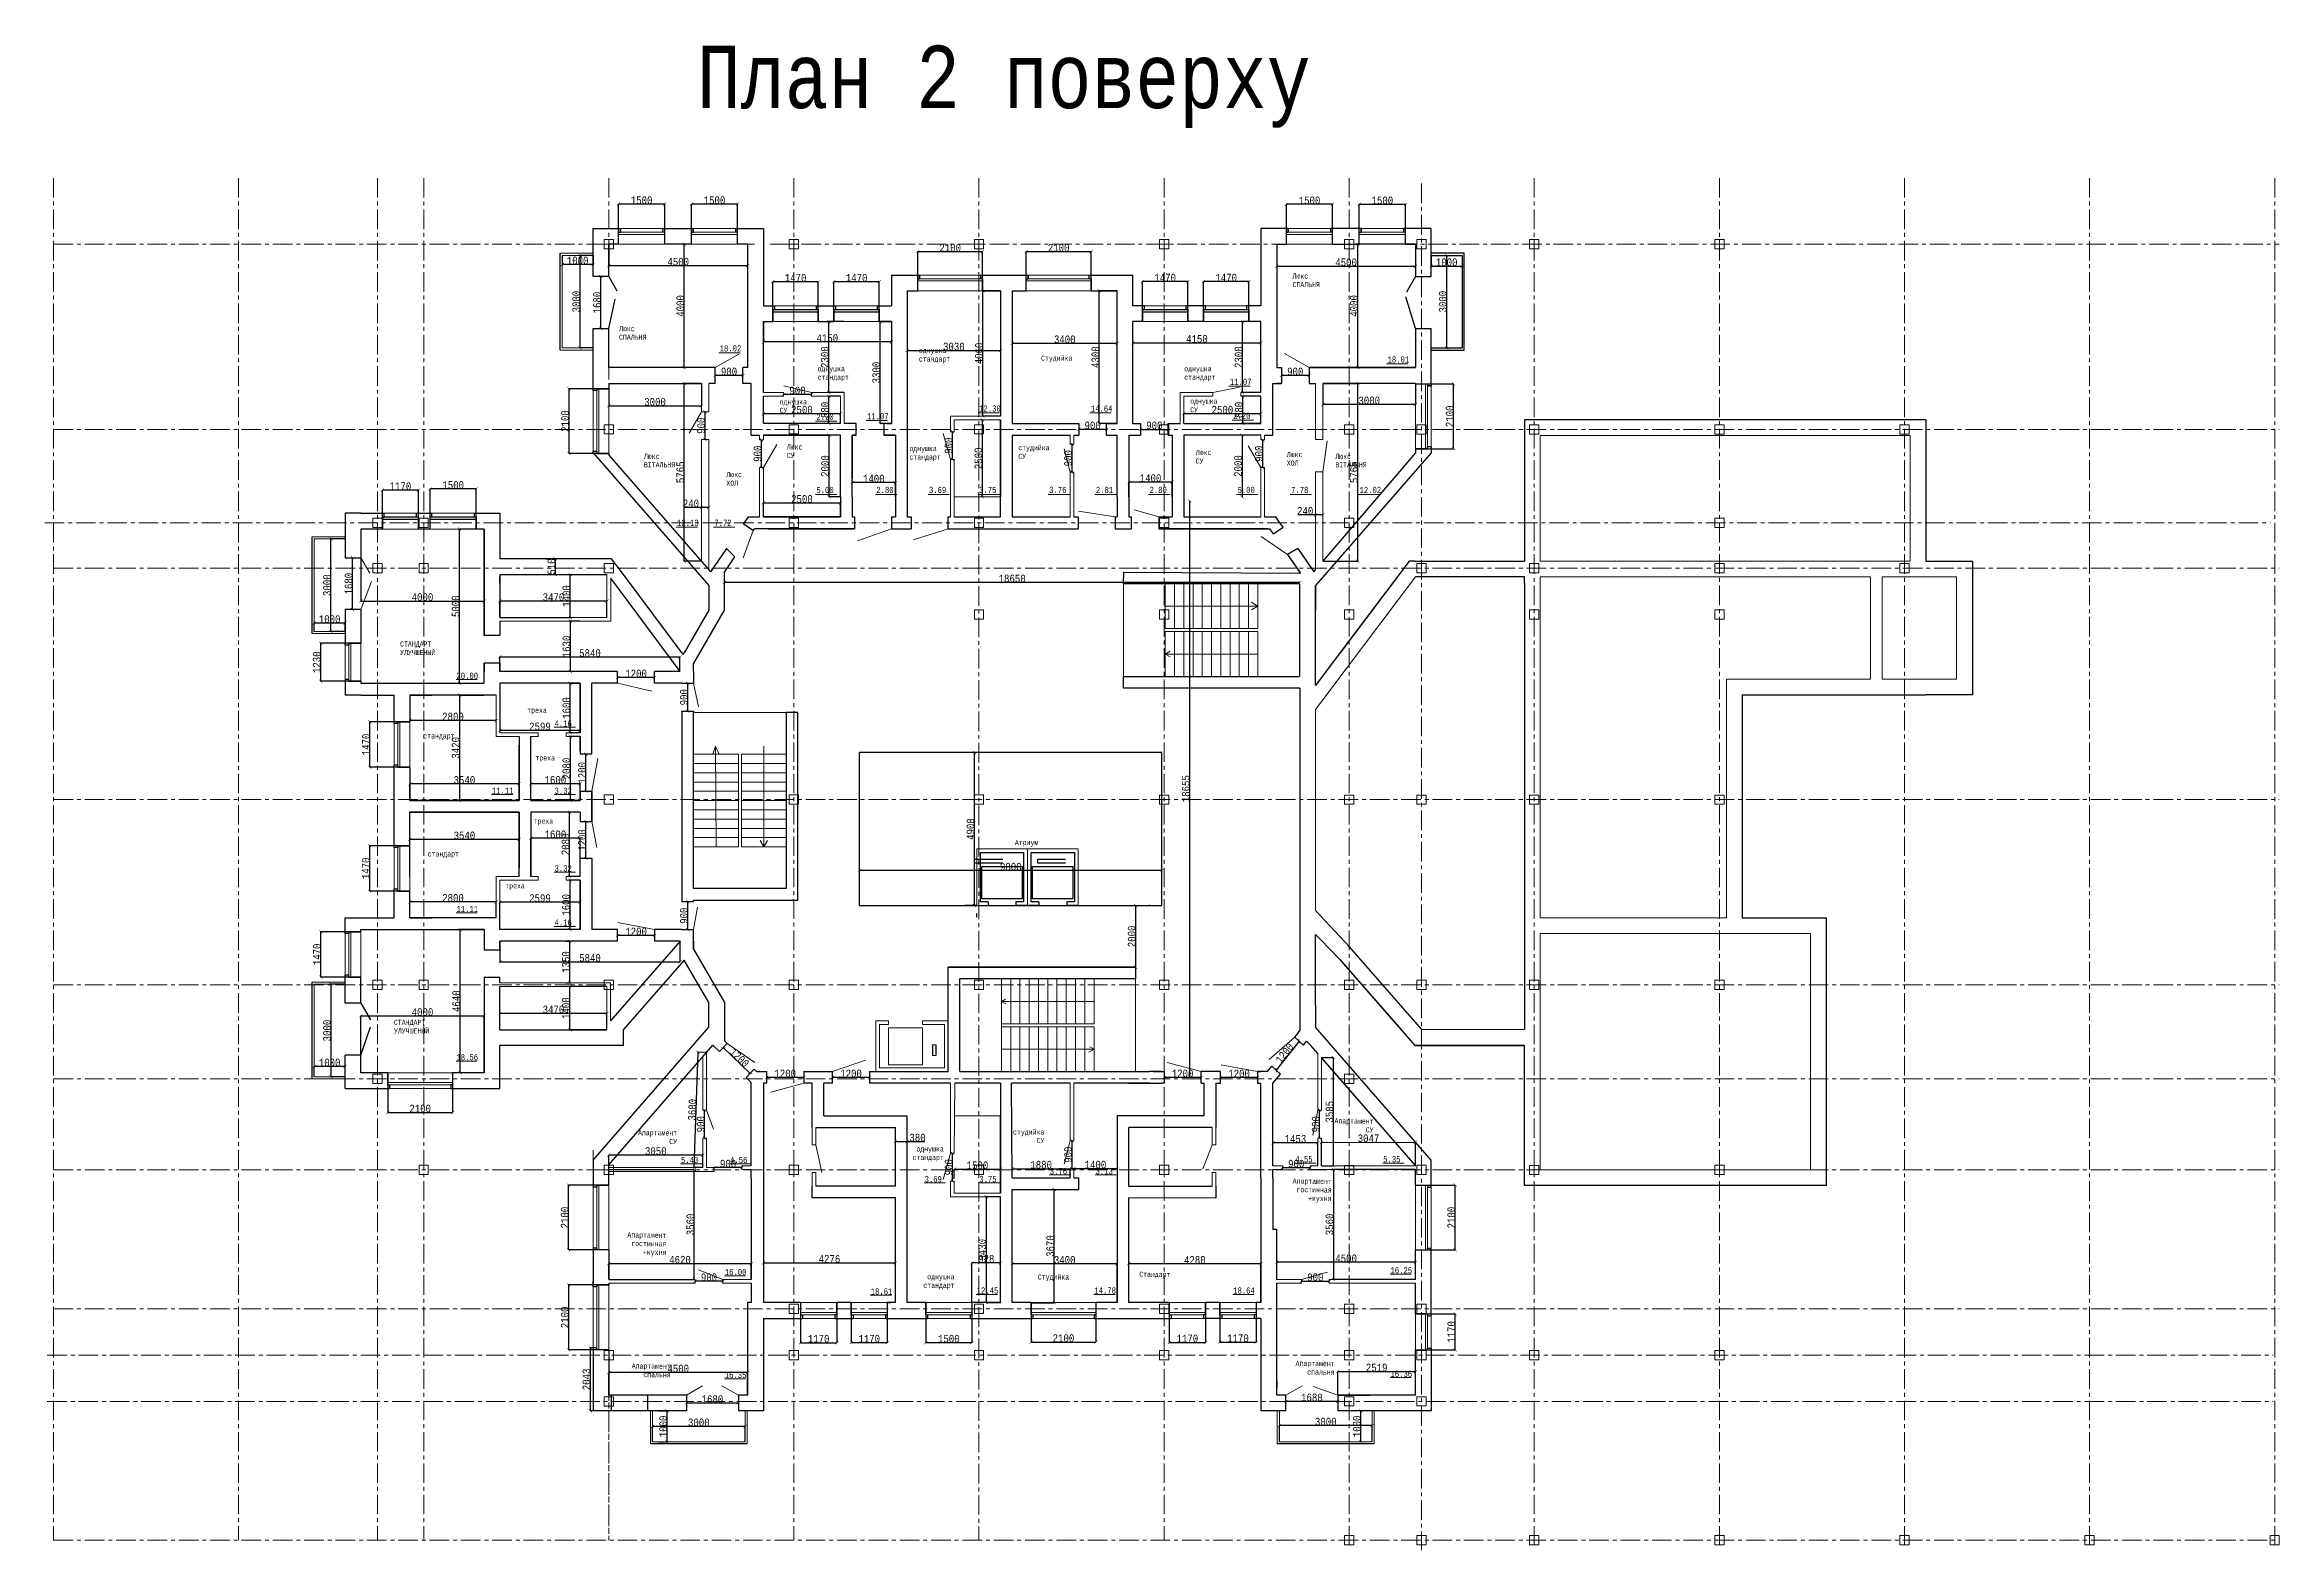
# Model space of a CAD drawing. Header units: millimetres. Extents: x -689206 to 4969298, y -1019800 to 703299.
# Drawn here: x 323692 to 396128, y 538701 to 587497 of the extents above; entities that cross this region are included whole.
import ezdxf

# ---------------------------------------------------------------- set-up
doc = ezdxf.new("R2010")
doc.units = ezdxf.units.MM
doc.linetypes.add('осеваяX2', pattern=[101.6, 63.5, -12.7, 12.7, -12.7])
for name, color, linetype, lineweight in [('б', 231, 'Continuous', 30), ('БАЛКОН', 7, 'Continuous', 20), ('несущие', 7, 'Continuous', 30), ('ОКНА', 250, 'Continuous', 20), ('ПЕРЕГОРОДКИ', 252, 'Continuous', 9), ('РАЗМЕРЫ', 7, 'Continuous', 9), ('Слой1', 7, 'Continuous', 30), ('стены', 7, 'Continuous', 20)]:
    doc.layers.add(name, color=color, linetype=linetype, lineweight=lineweight)
doc.styles.add('Аннотативный', font='isocteur.ttf', dxfattribs={"width": 0.7, "height": 250})
doc.dimstyles.new('Аннотативный', dxfattribs={"dimscale": 0, "dimtxt": 250, "dimasz": 100, "dimexe": 1.25, "dimexo": 0.625, "dimtad": 1, "dimdec": 0, "dimtxsty": 'Аннотативный', "dimblk": 'ARCHTICK', "dimcen": 2.5, "dimadec": 0, "dimazin": 0, "dimtfac": 1, "dimtdec": 0, "dimtmove": 0, "dimatfit": 3, "dimfxl": 1, "dimarcsym": 0})

msp = doc.modelspace()

# ---------------------------------------------------------------- texts
at = {"width": 766.271, "style": 'Аннотативный'}
for s, insert, char_height, attachment_point in [('Люкс\\PСПАЛЬНЯ', (364140.4, 580082), 165.8, 1), ('Люкс\\PСПАЛЬНЯ', (342309.8, 578376.9), 165.8, 1), ('однушка \\Pстандарт', (352028.6, 577668.9), 165.8, 1), ('Студийка', (355989.8, 577421.3), 165.8, 1), ('однушка \\Pстандарт', (348744.3, 577078.7), 165.8, 1), ('однушка \\Pстандарт', (360630.8, 577078.7), 165.8, 1), ('однушка\\PСУ', (347515.6, 576006.1), 165.8, 1), ('однушка\\PСУ', (360823.5, 576026.1), 165.8, 1), ('Люкс\\PСУ', (347746.5, 574542), 165.8, 1), ('однушка \\Pстандарт', (351722.5, 574491.7), 165.8, 1), ('студийка\\PСУ', (355250.7, 574518.6), 165.8, 1), ('Люкс\\PВІТАЛЬНЯ', (343114.9, 574239.7), 165.8, 1), ('Люкс\\PСУ', (361002.5, 574365.6), 165.8, 1), ('Люкс ХОЛ', (363954.1, 574298.2), 165.8, 1), ('Люкс\\PВІТАЛЬНЯ', (365528.4, 574239.7), 165.8, 1), ('Люкс ХОЛ', (345787.5, 573647.8), 165.8, 1), ('СТАНДАРТ УЛУЧШЕНЫЙ', (335211.7, 568158), 165.799, 1), ('треха', (339334.4, 566008.2), 165.8, 1), ('стандарт', (335963.3, 565177.7), 165.8, 1), ('треха', (339599, 564465.7), 165.8, 1), ('треха', (339539.2, 562415.6), 165.8, 1), ('стандарт', (336105.5, 561353.3), 165.8, 1), ('треха', (338621.4, 560321.3), 165.8, 1), ('СТАНДАРТ УЛУЧШЕНЫЙ', (335013, 555893.9), 165.799, 1), ('студийка\\PСУ', (356096.5, 552338.7), 165.8, 3), ('однушка \\Pстандарт', (352838.1, 551792.1), 165.8, 3), ('однушка \\Pстандарт', (353187.2, 547649.3), 165.8, 3), ('Студийка', (356899, 547641.6), 165.8, 3)]:
    msp.add_mtext(s, dxfattribs=dict(at, insert=insert, char_height=char_height, attachment_point=attachment_point))
at = {"color": 18, "true_color": 0x000000, "insert": (355139.9, 561723.6), "char_height": 165.8, "width": 766.271, "attachment_point": 1, "style": 'Аннотативный'}
msp.add_mtext('Атриум', dxfattribs=at)
at = {"char_height": 165.8, "width": 766.271, "attachment_point": 3, "rotation": 359.296007, "style": 'Аннотативный'}
for s, insert in [('Апартамент\\PСУ', (366771.1, 552686.4)), ('Апартамент\\PСУ', (344195.3, 552307.1)), ('Апартамент\\Pгостинная\\P+кухня', (365415.4, 550736.4)), ('Апартамент\\Pгостинная\\P+кухня', (343850.9, 548990.2)), ('Стандарт', (360187.2, 547719.1)), ('Апартамент\\Pспальня', (343989.5, 544744.9)), ('Апартамент\\Pспальня', (365509.8, 544829.5))]:
    msp.add_mtext(s, dxfattribs=dict(at, insert=insert))
at = {"layer": 'РАЗМЕРЫ', "color": 114, "true_color": 0x139b48, "char_height": 200, "width": 656.117, "attachment_point": 1, "style": 'Аннотативный'}
for s, insert in [('18.02', (345571.7, 577755.2)), ('18.01', (367221.5, 577395)), ('11.07', (362110.3, 576669.7)), ('2.20', (348705.7, 575539.7)), ('11.07', (350349.8, 575558.9)), ('12.30', (353982.1, 575806.3)), ('14.64', (357603.8, 575806.3)), ('2.20', (362215.6, 575571.1)), ('5.00', (348705.7, 573167.1)), ('2.80', (350649.9, 573167.1)), ('3.69', (352355.7, 573167.1)), ('3.75', (353982.1, 573167.1)), ('3.76', (356253.2, 573167.1)), ('2.81', (357765.8, 573167.1)), ('2.80', (359505.6, 573167.1)), ('5.00', (362358.3, 573167.1)), ('7.78', (364097.2, 573167.1)), ('12.02', (366311.9, 573167.1)), ('12.13', (344189.5, 572101.7)), ('7.72', (345398.9, 572101.7)), ('20.00', (337039.6, 567144.3)), ('4.16', (340218.8, 565598.6)), ('11.11', (338187.1, 563420.7)), ('3.32', (340218.8, 563415.6)), ('3.32', (340218.8, 560900.6)), ('11.11', (337039.6, 559586.7)), ('4.16', (340218.8, 559147.5)), ('18.56', (337039.6, 554782.4)), ('5.43', (344318, 551449.8)), ('4.56', (345909.4, 551449.8)), ('4.55', (364230, 551475.3)), ('5.35', (367080, 551475.3)), ('3.69', (352214.8, 550829.5)), ('3.75', (353986.8, 550829.5)), ('3.76', (356274.9, 551089.8)), ('3.13', (357754.4, 551089.8)), ('16.00', (345737.9, 547819.8)), ('16.25', (367316.5, 547875.5)), ('18.61', (350469.2, 547190.8)), ('12.45', (353902.2, 547220.9)), ('14.78', (357716.3, 547220.9)), ('18.64', (362217.2, 547220.9)), ('16.35', (345737.9, 544486)), ('16.36', (367316.5, 544520.7))]:
    msp.add_mtext(s, dxfattribs=dict(at, insert=insert))
at = {"layer": 'стены', "insert": (344837.1, 587465.7), "char_height": 2025.246, "width": 76858.328, "attachment_point": 1, "style": 'Аннотативный'}
msp.add_mtext('План 2 поверху', dxfattribs=at)

# ---------------------------------------------------------------- blocks, each defined once
blk = doc.blocks.new('_ArchTick')
at = {"color": 0, "linetype": 'ByBlock', "const_width": 0.15}
blk.add_lwpolyline([(-0.5, -0.5), (0.5, 0.5)], dxfattribs=at)
blk = doc.blocks.new('*D340')
at = {"layer": 'Defpoints', "color": 0, "lineweight": 20, "transparency": 16777216}
for p in [(341978, 576521), (344978, 576521), (344978, 575794)]:
    blk.add_point(p, dxfattribs=at)
at = {"layer": 'стены', "color": 0, "lineweight": -2, "transparency": 16777216}
for p, q in [((341978, 576521), (341978, 575793)), ((344978, 576521), (344978, 575793)), ((341978, 575794), (344978, 575794))]:
    blk.add_line(p, q, dxfattribs=at)
at = {"layer": 'стены', "color": 0, "lineweight": -2, "transparency": 16777216, "xscale": 100, "yscale": 100, "zscale": 100, "rotation": 180}
blk.add_blockref('_ArchTick', (341978, 575794), dxfattribs=at)
at = {"layer": 'стены', "color": 0, "lineweight": -2, "transparency": 16777216, "xscale": 100, "yscale": 100, "zscale": 100}
blk.add_blockref('_ArchTick', (344978, 575794), dxfattribs=at)
at = {"layer": 'стены', "color": 0, "transparency": 16777216, "insert": (343478, 575920), "char_height": 250, "attachment_point": 5, "style": 'Аннотативный'}
blk.add_mtext('3000', dxfattribs=at)
blk = doc.blocks.new('*D341')
at = {"layer": 'Defpoints', "color": 0, "lineweight": 20, "transparency": 16777216}
for p in [(344423, 576521), (344978, 576521), (344978, 570756)]:
    blk.add_point(p, dxfattribs=at)
at = {"layer": 'стены', "color": 0, "lineweight": -2, "transparency": 16777216}
for p, q in [((344977, 576521), (344422, 576521)), ((344423, 570756), (344423, 576521)), ((344977, 570756), (344422, 570756))]:
    blk.add_line(p, q, dxfattribs=at)
at = {"layer": 'стены', "color": 0, "lineweight": -2, "transparency": 16777216, "xscale": 100, "yscale": 100, "zscale": 100}
for p, rotation in [((344423, 576521), 90), ((344423, 570756), 270)]:
    blk.add_blockref('_ArchTick', p, dxfattribs=dict(at, rotation=rotation))
at = {"layer": 'стены', "color": 0, "transparency": 16777216, "insert": (344298, 573639), "char_height": 250, "attachment_point": 5, "rotation": 90, "style": 'Аннотативный'}
blk.add_mtext('5765', dxfattribs=at)
blk = doc.blocks.new('*D342')
at = {"layer": 'Defpoints', "color": 0, "lineweight": 20, "transparency": 16777216}
for p in [(341978, 581031), (346478, 581031), (346478, 580336)]:
    blk.add_point(p, dxfattribs=at)
at = {"layer": 'стены', "color": 0, "lineweight": -2, "transparency": 16777216}
for p, q in [((341978, 581031), (341978, 580334)), ((346478, 581031), (346478, 580334)), ((341978, 580336), (346478, 580336))]:
    blk.add_line(p, q, dxfattribs=at)
at = {"layer": 'стены', "color": 0, "lineweight": -2, "transparency": 16777216, "xscale": 100, "yscale": 100, "zscale": 100, "rotation": 180}
blk.add_blockref('_ArchTick', (341978, 580336), dxfattribs=at)
at = {"layer": 'стены', "color": 0, "lineweight": -2, "transparency": 16777216, "xscale": 100, "yscale": 100, "zscale": 100}
blk.add_blockref('_ArchTick', (346478, 580336), dxfattribs=at)
at = {"layer": 'стены', "color": 0, "transparency": 16777216, "insert": (344228, 580461), "char_height": 250, "attachment_point": 5, "style": 'Аннотативный'}
blk.add_mtext('4500', dxfattribs=at)
blk = doc.blocks.new('*D343')
at = {"layer": 'Defpoints', "color": 0, "lineweight": 20, "transparency": 16777216}
for p in [(350774, 578521), (351138, 578521), (351138, 575221)]:
    blk.add_point(p, dxfattribs=at)
at = {"layer": 'стены', "color": 0, "lineweight": -2, "transparency": 16777216}
for p, q in [((351137, 578521), (350772, 578521)), ((350774, 575221), (350774, 578521)), ((351137, 575221), (350772, 575221))]:
    blk.add_line(p, q, dxfattribs=at)
at = {"layer": 'стены', "color": 0, "lineweight": -2, "transparency": 16777216, "xscale": 100, "yscale": 100, "zscale": 100}
for p, rotation in [((350774, 578521), 90), ((350774, 575221), 270)]:
    blk.add_blockref('_ArchTick', p, dxfattribs=dict(at, rotation=rotation))
at = {"layer": 'стены', "color": 0, "transparency": 16777216, "insert": (350648, 576871), "char_height": 250, "attachment_point": 5, "rotation": 90, "style": 'Аннотативный'}
blk.add_mtext('3300', dxfattribs=at)
blk = doc.blocks.new('*D344')
at = {"layer": 'Defpoints', "color": 0, "lineweight": 20, "transparency": 16777216}
for p in [(349107, 578521), (349608, 578521), (349608, 576221)]:
    blk.add_point(p, dxfattribs=at)
at = {"layer": 'стены', "color": 0, "lineweight": -2, "transparency": 16777216}
for p, q in [((349607, 578521), (349105, 578521)), ((349107, 576221), (349107, 578521)), ((349607, 576221), (349105, 576221))]:
    blk.add_line(p, q, dxfattribs=at)
at = {"layer": 'стены', "color": 0, "lineweight": -2, "transparency": 16777216, "xscale": 100, "yscale": 100, "zscale": 100}
for p, rotation in [((349107, 578521), 90), ((349107, 576221), 270)]:
    blk.add_blockref('_ArchTick', p, dxfattribs=dict(at, rotation=rotation))
at = {"layer": 'стены', "color": 0, "transparency": 16777216, "insert": (348981, 577371), "char_height": 250, "attachment_point": 5, "rotation": 90, "style": 'Аннотативный'}
blk.add_mtext('2300', dxfattribs=at)
blk = doc.blocks.new('*D345')
at = {"layer": 'Defpoints', "color": 0, "lineweight": 20, "transparency": 16777216}
for p in [(346988, 578521), (351138, 578521), (346988, 577862)]:
    blk.add_point(p, dxfattribs=at)
at = {"layer": 'стены', "color": 0, "lineweight": -2, "transparency": 16777216}
for p, q in [((346988, 578521), (346988, 577860)), ((351138, 578521), (351138, 577860)), ((351138, 577862), (346988, 577862))]:
    blk.add_line(p, q, dxfattribs=at)
at = {"layer": 'стены', "color": 0, "lineweight": -2, "transparency": 16777216, "xscale": 100, "yscale": 100, "zscale": 100, "rotation": 180}
blk.add_blockref('_ArchTick', (346988, 577862), dxfattribs=at)
at = {"layer": 'стены', "color": 0, "lineweight": -2, "transparency": 16777216, "xscale": 100, "yscale": 100, "zscale": 100}
blk.add_blockref('_ArchTick', (351138, 577862), dxfattribs=at)
at = {"layer": 'стены', "color": 0, "transparency": 16777216, "insert": (349063, 577987), "char_height": 250, "attachment_point": 5, "style": 'Аннотативный'}
blk.add_mtext('4150', dxfattribs=at)
blk = doc.blocks.new('*D357')
at = {"layer": 'Defpoints', "color": 0, "lineweight": 20, "transparency": 16777216}
for p in [(351648, 577587), (354678, 577587), (354678, 577587)]:
    blk.add_point(p, dxfattribs=at)
at = {"layer": 'стены', "color": 0, "lineweight": -2, "transparency": 16777216}
for p, q in [((351648, 577587), (351648, 577588)), ((351648, 577587), (354678, 577587)), ((354678, 577587), (354678, 577588))]:
    blk.add_line(p, q, dxfattribs=at)
at = {"layer": 'стены', "color": 0, "lineweight": -2, "transparency": 16777216, "xscale": 100, "yscale": 100, "zscale": 100, "rotation": 180}
blk.add_blockref('_ArchTick', (351648, 577587), dxfattribs=at)
at = {"layer": 'стены', "color": 0, "lineweight": -2, "transparency": 16777216, "xscale": 100, "yscale": 100, "zscale": 100}
blk.add_blockref('_ArchTick', (354678, 577587), dxfattribs=at)
at = {"layer": 'стены', "color": 0, "transparency": 16777216, "insert": (353163, 577712), "char_height": 250, "attachment_point": 5, "style": 'Аннотативный'}
blk.add_mtext('3030', dxfattribs=at)
blk = doc.blocks.new('*D358')
at = {"layer": 'Defpoints', "color": 0, "lineweight": 20, "transparency": 16777216}
for p in [(354104, 579521), (354678, 579521), (354678, 575461)]:
    blk.add_point(p, dxfattribs=at)
at = {"layer": 'стены', "color": 0, "lineweight": -2, "transparency": 16777216}
for p, q in [((354677, 579521), (354103, 579521)), ((354104, 575461), (354104, 579521)), ((354677, 575461), (354103, 575461))]:
    blk.add_line(p, q, dxfattribs=at)
at = {"layer": 'стены', "color": 0, "lineweight": -2, "transparency": 16777216, "xscale": 100, "yscale": 100, "zscale": 100}
for p, rotation in [((354104, 579521), 90), ((354104, 575461), 270)]:
    blk.add_blockref('_ArchTick', p, dxfattribs=dict(at, rotation=rotation))
at = {"layer": 'стены', "color": 0, "transparency": 16777216, "insert": (353978, 577491), "char_height": 250, "attachment_point": 5, "rotation": 90, "style": 'Аннотативный'}
blk.add_mtext('4060', dxfattribs=at)
blk = doc.blocks.new('*D359')
at = {"layer": 'Defpoints', "color": 0, "lineweight": 20, "transparency": 16777216}
for p in [(354086, 575341), (354086, 572841), (354086, 572841)]:
    blk.add_point(p, dxfattribs=at)
at = {"layer": 'стены', "color": 0, "lineweight": -2, "transparency": 16777216}
for p, q in [((354086, 575341), (354086, 572841)), ((354087, 575341), (354087, 575341)), ((354087, 572841), (354087, 572841))]:
    blk.add_line(p, q, dxfattribs=at)
at = {"layer": 'стены', "color": 0, "lineweight": -2, "transparency": 16777216, "xscale": 100, "yscale": 100, "zscale": 100}
for p, rotation in [((354086, 575341), 90), ((354086, 572841), 270)]:
    blk.add_blockref('_ArchTick', p, dxfattribs=dict(at, rotation=rotation))
at = {"layer": 'стены', "color": 0, "transparency": 16777216, "insert": (353960, 574091), "char_height": 250, "attachment_point": 5, "rotation": 90, "style": 'Аннотативный'}
blk.add_mtext('2500', dxfattribs=at)
blk = doc.blocks.new('*D360')
at = {"layer": 'Defpoints', "color": 0, "lineweight": 20, "transparency": 16777216}
for p in [(349868, 573305), (349868, 572841), (351268, 572841)]:
    blk.add_point(p, dxfattribs=at)
at = {"layer": 'стены', "color": 0, "lineweight": -2, "transparency": 16777216}
for p, q in [((349868, 572842), (349868, 573307)), ((351268, 573305), (349868, 573305)), ((351268, 572842), (351268, 573307))]:
    blk.add_line(p, q, dxfattribs=at)
at = {"layer": 'стены', "color": 0, "lineweight": -2, "transparency": 16777216, "xscale": 100, "yscale": 100, "zscale": 100, "rotation": 180}
blk.add_blockref('_ArchTick', (349868, 573305), dxfattribs=at)
at = {"layer": 'стены', "color": 0, "lineweight": -2, "transparency": 16777216, "xscale": 100, "yscale": 100, "zscale": 100}
blk.add_blockref('_ArchTick', (351268, 573305), dxfattribs=at)
at = {"layer": 'стены', "color": 0, "transparency": 16777216, "insert": (350568, 573431), "char_height": 250, "attachment_point": 5, "style": 'Аннотативный'}
blk.add_mtext('1400', dxfattribs=at)
blk = doc.blocks.new('*D361')
at = {"layer": 'Defpoints', "color": 0, "lineweight": 20, "transparency": 16777216}
for p in [(349116, 574841), (349488, 574841), (349488, 572841)]:
    blk.add_point(p, dxfattribs=at)
at = {"layer": 'стены', "color": 0, "lineweight": -2, "transparency": 16777216}
for p, q in [((349487, 574841), (349115, 574841)), ((349116, 572841), (349116, 574841)), ((349487, 572841), (349115, 572841))]:
    blk.add_line(p, q, dxfattribs=at)
at = {"layer": 'стены', "color": 0, "lineweight": -2, "transparency": 16777216, "xscale": 100, "yscale": 100, "zscale": 100}
for p, rotation in [((349116, 574841), 90), ((349116, 572841), 270)]:
    blk.add_blockref('_ArchTick', p, dxfattribs=dict(at, rotation=rotation))
at = {"layer": 'стены', "color": 0, "transparency": 16777216, "insert": (348990, 573841), "char_height": 250, "attachment_point": 5, "rotation": 90, "style": 'Аннотативный'}
blk.add_mtext('2000', dxfattribs=at)
blk = doc.blocks.new('*D362')
at = {"layer": 'Defpoints', "color": 0, "lineweight": 20, "transparency": 16777216}
for p in [(349112, 576101), (349488, 576101), (349488, 575221)]:
    blk.add_point(p, dxfattribs=at)
at = {"layer": 'стены', "color": 0, "lineweight": -2, "transparency": 16777216}
for p, q in [((349487, 576101), (349111, 576101)), ((349112, 575221), (349112, 576101)), ((349487, 575221), (349111, 575221))]:
    blk.add_line(p, q, dxfattribs=at)
at = {"layer": 'стены', "color": 0, "lineweight": -2, "transparency": 16777216, "xscale": 100, "yscale": 100, "zscale": 100}
for p, rotation in [((349112, 576101), 90), ((349112, 575221), 270)]:
    blk.add_blockref('_ArchTick', p, dxfattribs=dict(at, rotation=rotation))
at = {"layer": 'стены', "color": 0, "transparency": 16777216, "insert": (348986, 575661), "char_height": 250, "attachment_point": 5, "rotation": 90, "style": 'Аннотативный'}
blk.add_mtext('880', dxfattribs=at)
blk = doc.blocks.new('*D363')
at = {"layer": 'Defpoints', "color": 0, "lineweight": 20, "transparency": 16777216}
for p in [(346988, 575539), (346988, 575221), (349488, 575221)]:
    blk.add_point(p, dxfattribs=at)
at = {"layer": 'стены', "color": 0, "lineweight": -2, "transparency": 16777216}
for p, q in [((346988, 575222), (346988, 575541)), ((349488, 575539), (346988, 575539)), ((349488, 575222), (349488, 575541))]:
    blk.add_line(p, q, dxfattribs=at)
at = {"layer": 'стены', "color": 0, "lineweight": -2, "transparency": 16777216, "xscale": 100, "yscale": 100, "zscale": 100, "rotation": 180}
blk.add_blockref('_ArchTick', (346988, 575539), dxfattribs=at)
at = {"layer": 'стены', "color": 0, "lineweight": -2, "transparency": 16777216, "xscale": 100, "yscale": 100, "zscale": 100}
blk.add_blockref('_ArchTick', (349488, 575539), dxfattribs=at)
at = {"layer": 'стены', "color": 0, "transparency": 16777216, "insert": (348238, 575665), "char_height": 250, "attachment_point": 5, "style": 'Аннотативный'}
blk.add_mtext('2500', dxfattribs=at)
blk = doc.blocks.new('*D364')
at = {"layer": 'Defpoints', "color": 0, "lineweight": 20, "transparency": 16777216}
for p in [(355058, 577821), (358458, 577821), (358458, 577821)]:
    blk.add_point(p, dxfattribs=at)
at = {"layer": 'стены', "color": 0, "lineweight": -2, "transparency": 16777216}
for p, q in [((355058, 577821), (358458, 577821)), ((355058, 577820), (355058, 577819)), ((358458, 577821), (358458, 577822))]:
    blk.add_line(p, q, dxfattribs=at)
at = {"layer": 'стены', "color": 0, "lineweight": -2, "transparency": 16777216, "xscale": 100, "yscale": 100, "zscale": 100, "rotation": 180}
blk.add_blockref('_ArchTick', (355058, 577821), dxfattribs=at)
at = {"layer": 'стены', "color": 0, "lineweight": -2, "transparency": 16777216, "xscale": 100, "yscale": 100, "zscale": 100}
blk.add_blockref('_ArchTick', (358458, 577821), dxfattribs=at)
at = {"layer": 'стены', "color": 0, "transparency": 16777216, "insert": (356758, 577946), "char_height": 250, "attachment_point": 5, "style": 'Аннотативный'}
blk.add_mtext('3400', dxfattribs=at)
blk = doc.blocks.new('*D356')
at = {"layer": 'Defpoints', "color": 0, "lineweight": 20, "transparency": 16777216}
for p in [(357877, 579521), (358458, 579521), (358458, 575221)]:
    blk.add_point(p, dxfattribs=at)
at = {"layer": 'стены', "color": 0, "lineweight": -2, "transparency": 16777216}
for p, q in [((358457, 579521), (357876, 579521)), ((357877, 575221), (357877, 579521)), ((358457, 575221), (357876, 575221))]:
    blk.add_line(p, q, dxfattribs=at)
at = {"layer": 'стены', "color": 0, "lineweight": -2, "transparency": 16777216, "xscale": 100, "yscale": 100, "zscale": 100}
for p, rotation in [((357877, 579521), 90), ((357877, 575221), 270)]:
    blk.add_blockref('_ArchTick', p, dxfattribs=dict(at, rotation=rotation))
at = {"layer": 'стены', "color": 0, "transparency": 16777216, "insert": (357752, 577371), "char_height": 250, "attachment_point": 5, "rotation": 90, "style": 'Аннотативный'}
blk.add_mtext('4300', dxfattribs=at)
blk = doc.blocks.new('*D365')
at = {"layer": 'Defpoints', "color": 0, "lineweight": 20, "transparency": 16777216}
for p in [(358838, 573322), (358838, 572841), (360238, 572841)]:
    blk.add_point(p, dxfattribs=at)
at = {"layer": 'стены', "color": 0, "lineweight": -2, "transparency": 16777216}
for p, q in [((358838, 572842), (358838, 573323)), ((360238, 573322), (358838, 573322)), ((360238, 572842), (360238, 573323))]:
    blk.add_line(p, q, dxfattribs=at)
at = {"layer": 'стены', "color": 0, "lineweight": -2, "transparency": 16777216, "xscale": 100, "yscale": 100, "zscale": 100, "rotation": 180}
blk.add_blockref('_ArchTick', (358838, 573322), dxfattribs=at)
at = {"layer": 'стены', "color": 0, "lineweight": -2, "transparency": 16777216, "xscale": 100, "yscale": 100, "zscale": 100}
blk.add_blockref('_ArchTick', (360238, 573322), dxfattribs=at)
at = {"layer": 'стены', "color": 0, "transparency": 16777216, "insert": (359538, 573448), "char_height": 250, "attachment_point": 5, "style": 'Аннотативный'}
blk.add_mtext('1400', dxfattribs=at)
blk = doc.blocks.new('*D366')
at = {"layer": 'Defpoints', "color": 0, "lineweight": 20, "transparency": 16777216}
for p in [(362519, 578521), (363118, 578521), (363118, 576221)]:
    blk.add_point(p, dxfattribs=at)
at = {"layer": 'стены', "color": 0, "lineweight": -2, "transparency": 16777216}
for p, q in [((363117, 578521), (362518, 578521)), ((362519, 576221), (362519, 578521)), ((363117, 576221), (362518, 576221))]:
    blk.add_line(p, q, dxfattribs=at)
at = {"layer": 'стены', "color": 0, "lineweight": -2, "transparency": 16777216, "xscale": 100, "yscale": 100, "zscale": 100}
for p, rotation in [((362519, 578521), 90), ((362519, 576221), 270)]:
    blk.add_blockref('_ArchTick', p, dxfattribs=dict(at, rotation=rotation))
at = {"layer": 'стены', "color": 0, "transparency": 16777216, "insert": (362394, 577371), "char_height": 250, "attachment_point": 5, "rotation": 90, "style": 'Аннотативный'}
blk.add_mtext('2300', dxfattribs=at)
blk = doc.blocks.new('*D367')
at = {"layer": 'Defpoints', "color": 0, "lineweight": 20, "transparency": 16777216}
for p in [(358968, 577821), (363118, 577835), (363118, 577821)]:
    blk.add_point(p, dxfattribs=at)
at = {"layer": 'стены', "color": 0, "lineweight": -2, "transparency": 16777216}
for p, q in [((358968, 577821), (358968, 577837)), ((358968, 577835), (363118, 577835)), ((363118, 577821), (363118, 577837))]:
    blk.add_line(p, q, dxfattribs=at)
at = {"layer": 'стены', "color": 0, "lineweight": -2, "transparency": 16777216, "xscale": 100, "yscale": 100, "zscale": 100, "rotation": 180}
blk.add_blockref('_ArchTick', (358968, 577835), dxfattribs=at)
at = {"layer": 'стены', "color": 0, "lineweight": -2, "transparency": 16777216, "xscale": 100, "yscale": 100, "zscale": 100}
blk.add_blockref('_ArchTick', (363118, 577835), dxfattribs=at)
at = {"layer": 'стены', "color": 0, "transparency": 16777216, "insert": (361043, 577961), "char_height": 250, "attachment_point": 5, "style": 'Аннотативный'}
blk.add_mtext('4150', dxfattribs=at)
blk = doc.blocks.new('*D368')
at = {"layer": 'Defpoints', "color": 0, "lineweight": 20, "transparency": 16777216}
for p in [(363118, 576101), (362525, 575221), (363118, 575221)]:
    blk.add_point(p, dxfattribs=at)
at = {"layer": 'стены', "color": 0, "lineweight": -2, "transparency": 16777216}
for p, q in [((363117, 576101), (362524, 576101)), ((362525, 576101), (362525, 575221)), ((363117, 575221), (362524, 575221))]:
    blk.add_line(p, q, dxfattribs=at)
at = {"layer": 'стены', "color": 0, "lineweight": -2, "transparency": 16777216, "xscale": 100, "yscale": 100, "zscale": 100}
for p, rotation in [((362525, 576101), 90), ((362525, 575221), 270)]:
    blk.add_blockref('_ArchTick', p, dxfattribs=dict(at, rotation=rotation))
at = {"layer": 'стены', "color": 0, "transparency": 16777216, "insert": (362400, 575661), "char_height": 250, "attachment_point": 5, "rotation": 90, "style": 'Аннотативный'}
blk.add_mtext('880', dxfattribs=at)
blk = doc.blocks.new('*D370')
at = {"layer": 'Defpoints', "color": 0, "lineweight": 20, "transparency": 16777216}
for p in [(360618, 575539), (360618, 575221), (363118, 575221)]:
    blk.add_point(p, dxfattribs=at)
at = {"layer": 'стены', "color": 0, "lineweight": -2, "transparency": 16777216}
for p, q in [((360618, 575222), (360618, 575541)), ((363118, 575539), (360618, 575539)), ((363118, 575222), (363118, 575541))]:
    blk.add_line(p, q, dxfattribs=at)
at = {"layer": 'стены', "color": 0, "lineweight": -2, "transparency": 16777216, "xscale": 100, "yscale": 100, "zscale": 100, "rotation": 180}
blk.add_blockref('_ArchTick', (360618, 575539), dxfattribs=at)
at = {"layer": 'стены', "color": 0, "lineweight": -2, "transparency": 16777216, "xscale": 100, "yscale": 100, "zscale": 100}
blk.add_blockref('_ArchTick', (363118, 575539), dxfattribs=at)
at = {"layer": 'стены', "color": 0, "transparency": 16777216, "insert": (361868, 575665), "char_height": 250, "attachment_point": 5, "style": 'Аннотативный'}
blk.add_mtext('2500', dxfattribs=at)
blk = doc.blocks.new('*D371')
at = {"layer": 'Defpoints', "color": 0, "lineweight": 20, "transparency": 16777216}
for p in [(362529, 574841), (362504, 572841), (362529, 572841)]:
    blk.add_point(p, dxfattribs=at)
at = {"layer": 'стены', "color": 0, "lineweight": -2, "transparency": 16777216}
for p, q in [((362528, 574841), (362503, 574841)), ((362504, 574841), (362504, 572841)), ((362528, 572841), (362503, 572841))]:
    blk.add_line(p, q, dxfattribs=at)
at = {"layer": 'стены', "color": 0, "lineweight": -2, "transparency": 16777216, "xscale": 100, "yscale": 100, "zscale": 100}
for p, rotation in [((362504, 574841), 90), ((362504, 572841), 270)]:
    blk.add_blockref('_ArchTick', p, dxfattribs=dict(at, rotation=rotation))
at = {"layer": 'стены', "color": 0, "transparency": 16777216, "insert": (362379, 573841), "char_height": 250, "attachment_point": 5, "rotation": 90, "style": 'Аннотативный'}
blk.add_mtext('2000', dxfattribs=at)
blk = doc.blocks.new('*D372')
at = {"layer": 'Defpoints', "color": 0, "lineweight": 20, "transparency": 16777216}
for p in [(363628, 580317), (368128, 580317), (368128, 580317)]:
    blk.add_point(p, dxfattribs=at)
at = {"layer": 'стены', "color": 0, "lineweight": -2, "transparency": 16777216}
for p, q in [((363628, 580317), (363628, 580318)), ((363628, 580317), (368128, 580317)), ((368128, 580317), (368128, 580318))]:
    blk.add_line(p, q, dxfattribs=at)
at = {"layer": 'стены', "color": 0, "lineweight": -2, "transparency": 16777216, "xscale": 100, "yscale": 100, "zscale": 100, "rotation": 180}
blk.add_blockref('_ArchTick', (363628, 580317), dxfattribs=at)
at = {"layer": 'стены', "color": 0, "lineweight": -2, "transparency": 16777216, "xscale": 100, "yscale": 100, "zscale": 100}
blk.add_blockref('_ArchTick', (368128, 580317), dxfattribs=at)
at = {"layer": 'стены', "color": 0, "transparency": 16777216, "insert": (365878, 580442), "char_height": 250, "attachment_point": 5, "style": 'Аннотативный'}
blk.add_mtext('4500', dxfattribs=at)
blk = doc.blocks.new('*D373')
at = {"layer": 'Defpoints', "color": 0, "lineweight": 20, "transparency": 16777216}
for p in [(366255, 581031), (368128, 581031), (368128, 577031)]:
    blk.add_point(p, dxfattribs=at)
at = {"layer": 'стены', "color": 0, "lineweight": -2, "transparency": 16777216}
for p, q in [((368128, 581031), (366254, 581031)), ((366255, 577031), (366255, 581031)), ((368128, 577031), (366254, 577031))]:
    blk.add_line(p, q, dxfattribs=at)
at = {"layer": 'стены', "color": 0, "lineweight": -2, "transparency": 16777216, "xscale": 100, "yscale": 100, "zscale": 100}
for p, rotation in [((366255, 581031), 90), ((366255, 577031), 270)]:
    blk.add_blockref('_ArchTick', p, dxfattribs=dict(at, rotation=rotation))
at = {"layer": 'стены', "color": 0, "transparency": 16777216, "insert": (366130, 579031), "char_height": 250, "attachment_point": 5, "rotation": 90, "style": 'Аннотативный'}
blk.add_mtext('4000', dxfattribs=at)
blk = doc.blocks.new('*D374')
at = {"layer": 'Defpoints', "color": 0, "lineweight": 20, "transparency": 16777216}
for p in [(365128, 576521), (366257, 576521), (365128, 570756)]:
    blk.add_point(p, dxfattribs=at)
at = {"layer": 'стены', "color": 0, "lineweight": -2, "transparency": 16777216}
for p, q in [((365129, 576521), (366258, 576521)), ((366257, 570756), (366257, 576521)), ((365129, 570756), (366258, 570756))]:
    blk.add_line(p, q, dxfattribs=at)
at = {"layer": 'стены', "color": 0, "lineweight": -2, "transparency": 16777216, "xscale": 100, "yscale": 100, "zscale": 100}
for p, rotation in [((366257, 576521), 90), ((366257, 570756), 270)]:
    blk.add_blockref('_ArchTick', p, dxfattribs=dict(at, rotation=rotation))
at = {"layer": 'стены', "color": 0, "transparency": 16777216, "insert": (366131, 573639), "char_height": 250, "attachment_point": 5, "rotation": 90, "style": 'Аннотативный'}
blk.add_mtext('5765', dxfattribs=at)
blk = doc.blocks.new('*D375')
at = {"layer": 'Defpoints', "color": 0, "lineweight": 20, "transparency": 16777216}
for p in [(337141, 566419), (337141, 562999), (337141, 562999)]:
    blk.add_point(p, dxfattribs=at)
at = {"layer": 'стены', "color": 0, "lineweight": -2, "transparency": 16777216}
for p, q in [((337141, 566419), (337141, 562999)), ((337142, 566419), (337142, 566419)), ((337142, 562999), (337142, 562999))]:
    blk.add_line(p, q, dxfattribs=at)
at = {"layer": 'стены', "color": 0, "lineweight": -2, "transparency": 16777216, "xscale": 100, "yscale": 100, "zscale": 100}
for p, rotation in [((337141, 566419), 90), ((337141, 562999), 270)]:
    blk.add_blockref('_ArchTick', p, dxfattribs=dict(at, rotation=rotation))
at = {"layer": 'стены', "color": 0, "transparency": 16777216, "insert": (337015, 564709), "char_height": 250, "attachment_point": 5, "rotation": 90, "style": 'Аннотативный'}
blk.add_mtext('3420', dxfattribs=at)
blk = doc.blocks.new('*D376')
at = {"layer": 'Defpoints', "color": 0, "lineweight": 20, "transparency": 16777216}
for p in [(335528, 563539), (335528, 562999), (339068, 562999)]:
    blk.add_point(p, dxfattribs=at)
at = {"layer": 'стены', "color": 0, "lineweight": -2, "transparency": 16777216}
for p, q in [((335528, 563000), (335528, 563541)), ((339068, 563539), (335528, 563539)), ((339068, 563000), (339068, 563541))]:
    blk.add_line(p, q, dxfattribs=at)
at = {"layer": 'стены', "color": 0, "lineweight": -2, "transparency": 16777216, "xscale": 100, "yscale": 100, "zscale": 100, "rotation": 180}
blk.add_blockref('_ArchTick', (335528, 563539), dxfattribs=at)
at = {"layer": 'стены', "color": 0, "lineweight": -2, "transparency": 16777216, "xscale": 100, "yscale": 100, "zscale": 100}
blk.add_blockref('_ArchTick', (339068, 563539), dxfattribs=at)
at = {"layer": 'стены', "color": 0, "transparency": 16777216, "insert": (337298, 563665), "char_height": 250, "attachment_point": 5, "style": 'Аннотативный'}
blk.add_mtext('3540', dxfattribs=at)
blk = doc.blocks.new('*D377')
at = {"layer": 'Defpoints', "color": 0, "lineweight": 20, "transparency": 16777216}
for p in [(341048, 565079), (340730, 562999), (341048, 562999)]:
    blk.add_point(p, dxfattribs=at)
at = {"layer": 'стены', "color": 0, "lineweight": -2, "transparency": 16777216}
for p, q in [((341047, 565079), (340729, 565079)), ((340730, 565079), (340730, 562999)), ((341047, 562999), (340729, 562999))]:
    blk.add_line(p, q, dxfattribs=at)
at = {"layer": 'стены', "color": 0, "lineweight": -2, "transparency": 16777216, "xscale": 100, "yscale": 100, "zscale": 100}
for p, rotation in [((340730, 565079), 90), ((340730, 562999), 270)]:
    blk.add_blockref('_ArchTick', p, dxfattribs=dict(at, rotation=rotation))
at = {"layer": 'стены', "color": 0, "transparency": 16777216, "insert": (340604, 564039), "char_height": 250, "attachment_point": 5, "rotation": 90, "style": 'Аннотативный'}
blk.add_mtext('2080', dxfattribs=at)
blk = doc.blocks.new('*D378')
at = {"layer": 'Defpoints', "color": 0, "lineweight": 20, "transparency": 16777216}
for p in [(340730, 566799), (341048, 566799), (341048, 565199)]:
    blk.add_point(p, dxfattribs=at)
at = {"layer": 'стены', "color": 0, "lineweight": -2, "transparency": 16777216}
for p, q in [((341047, 566799), (340729, 566799)), ((340730, 565199), (340730, 566799)), ((341047, 565199), (340729, 565199))]:
    blk.add_line(p, q, dxfattribs=at)
at = {"layer": 'стены', "color": 0, "lineweight": -2, "transparency": 16777216, "xscale": 100, "yscale": 100, "zscale": 100}
for p, rotation in [((340730, 566799), 90), ((340730, 565199), 270)]:
    blk.add_blockref('_ArchTick', p, dxfattribs=dict(at, rotation=rotation))
at = {"layer": 'стены', "color": 0, "transparency": 16777216, "insert": (340605, 565999), "char_height": 250, "attachment_point": 5, "rotation": 90, "style": 'Аннотативный'}
blk.add_mtext('1600', dxfattribs=at)
blk = doc.blocks.new('*D379')
at = {"layer": 'Defpoints', "color": 0, "lineweight": 20, "transparency": 16777216}
for p in [(338449, 566799), (341048, 566799), (338449, 565273)]:
    blk.add_point(p, dxfattribs=at)
at = {"layer": 'стены', "color": 0, "lineweight": -2, "transparency": 16777216}
for p, q in [((338449, 566799), (338449, 565272)), ((341048, 566799), (341048, 565272)), ((341048, 565273), (338449, 565273))]:
    blk.add_line(p, q, dxfattribs=at)
at = {"layer": 'стены', "color": 0, "lineweight": -2, "transparency": 16777216, "xscale": 100, "yscale": 100, "zscale": 100, "rotation": 180}
blk.add_blockref('_ArchTick', (338449, 565273), dxfattribs=at)
at = {"layer": 'стены', "color": 0, "lineweight": -2, "transparency": 16777216, "xscale": 100, "yscale": 100, "zscale": 100}
blk.add_blockref('_ArchTick', (341048, 565273), dxfattribs=at)
at = {"layer": 'стены', "color": 0, "transparency": 16777216, "insert": (339748, 565399), "char_height": 250, "attachment_point": 5, "style": 'Аннотативный'}
blk.add_mtext('2599', dxfattribs=at)
blk = doc.blocks.new('*D380')
at = {"layer": 'Defpoints', "color": 0, "lineweight": 20, "transparency": 16777216}
for p in [(335528, 565595), (335528, 565595), (338328, 565595)]:
    blk.add_point(p, dxfattribs=at)
at = {"layer": 'стены', "color": 0, "lineweight": -2, "transparency": 16777216}
for p, q in [((335528, 565595), (335528, 565596)), ((338328, 565595), (335528, 565595)), ((338328, 565595), (338328, 565596))]:
    blk.add_line(p, q, dxfattribs=at)
at = {"layer": 'стены', "color": 0, "lineweight": -2, "transparency": 16777216, "xscale": 100, "yscale": 100, "zscale": 100, "rotation": 180}
blk.add_blockref('_ArchTick', (335528, 565595), dxfattribs=at)
at = {"layer": 'стены', "color": 0, "lineweight": -2, "transparency": 16777216, "xscale": 100, "yscale": 100, "zscale": 100}
blk.add_blockref('_ArchTick', (338328, 565595), dxfattribs=at)
at = {"layer": 'стены', "color": 0, "transparency": 16777216, "insert": (336928, 565720), "char_height": 250, "attachment_point": 5, "style": 'Аннотативный'}
blk.add_mtext('2800', dxfattribs=at)
blk = doc.blocks.new('*D389')
at = {"layer": 'Defpoints', "color": 0, "lineweight": 20, "transparency": 16777216}
for p in [(335528, 561741), (335528, 560539), (339068, 560539)]:
    blk.add_point(p, dxfattribs=at)
at = {"layer": 'стены', "color": 0, "lineweight": -2, "transparency": 16777216}
for p, q in [((335528, 560540), (335528, 561742)), ((339068, 561741), (335528, 561741)), ((339068, 560540), (339068, 561742))]:
    blk.add_line(p, q, dxfattribs=at)
at = {"layer": 'стены', "color": 0, "lineweight": -2, "transparency": 16777216, "xscale": 100, "yscale": 100, "zscale": 100, "rotation": 180}
blk.add_blockref('_ArchTick', (335528, 561741), dxfattribs=at)
at = {"layer": 'стены', "color": 0, "lineweight": -2, "transparency": 16777216, "xscale": 100, "yscale": 100, "zscale": 100}
blk.add_blockref('_ArchTick', (339068, 561741), dxfattribs=at)
at = {"layer": 'стены', "color": 0, "transparency": 16777216, "insert": (337298, 561867), "char_height": 250, "attachment_point": 5, "style": 'Аннотативный'}
blk.add_mtext('3540', dxfattribs=at)
blk = doc.blocks.new('*D390')
at = {"layer": 'Defpoints', "color": 0, "lineweight": 20, "transparency": 16777216}
for p in [(335528, 559716), (335528, 559199), (338328, 559199)]:
    blk.add_point(p, dxfattribs=at)
at = {"layer": 'стены', "color": 0, "lineweight": -2, "transparency": 16777216}
for p, q in [((335528, 559200), (335528, 559717)), ((338328, 559716), (335528, 559716)), ((338328, 559200), (338328, 559717))]:
    blk.add_line(p, q, dxfattribs=at)
at = {"layer": 'стены', "color": 0, "lineweight": -2, "transparency": 16777216, "xscale": 100, "yscale": 100, "zscale": 100, "rotation": 180}
blk.add_blockref('_ArchTick', (335528, 559716), dxfattribs=at)
at = {"layer": 'стены', "color": 0, "lineweight": -2, "transparency": 16777216, "xscale": 100, "yscale": 100, "zscale": 100}
blk.add_blockref('_ArchTick', (338328, 559716), dxfattribs=at)
at = {"layer": 'стены', "color": 0, "transparency": 16777216, "insert": (336928, 559842), "char_height": 250, "attachment_point": 5, "style": 'Аннотативный'}
blk.add_mtext('2800', dxfattribs=at)
blk = doc.blocks.new('*D381')
at = {"layer": 'Defpoints', "color": 0, "lineweight": 20, "transparency": 16777216}
for p in [(340702, 562619), (341048, 562619), (341048, 560539)]:
    blk.add_point(p, dxfattribs=at)
at = {"layer": 'стены', "color": 0, "lineweight": -2, "transparency": 16777216}
for p, q in [((341047, 562619), (340701, 562619)), ((340702, 560539), (340702, 562619)), ((341047, 560539), (340701, 560539))]:
    blk.add_line(p, q, dxfattribs=at)
at = {"layer": 'стены', "color": 0, "lineweight": -2, "transparency": 16777216, "xscale": 100, "yscale": 100, "zscale": 100}
for p, rotation in [((340702, 562619), 90), ((340702, 560539), 270)]:
    blk.add_blockref('_ArchTick', p, dxfattribs=dict(at, rotation=rotation))
at = {"layer": 'стены', "color": 0, "transparency": 16777216, "insert": (340577, 561579), "char_height": 250, "attachment_point": 5, "rotation": 90, "style": 'Аннотативный'}
blk.add_mtext('2080', dxfattribs=at)
blk = doc.blocks.new('*D382')
at = {"layer": 'Defpoints', "color": 0, "lineweight": 20, "transparency": 16777216}
for p in [(339448, 561778), (339448, 560539), (341048, 560539)]:
    blk.add_point(p, dxfattribs=at)
at = {"layer": 'стены', "color": 0, "lineweight": -2, "transparency": 16777216}
for p, q in [((339448, 560540), (339448, 561779)), ((341048, 561778), (339448, 561778)), ((341048, 560540), (341048, 561779))]:
    blk.add_line(p, q, dxfattribs=at)
at = {"layer": 'стены', "color": 0, "lineweight": -2, "transparency": 16777216, "xscale": 100, "yscale": 100, "zscale": 100, "rotation": 180}
blk.add_blockref('_ArchTick', (339448, 561778), dxfattribs=at)
at = {"layer": 'стены', "color": 0, "lineweight": -2, "transparency": 16777216, "xscale": 100, "yscale": 100, "zscale": 100}
blk.add_blockref('_ArchTick', (341048, 561778), dxfattribs=at)
at = {"layer": 'стены', "color": 0, "transparency": 16777216, "insert": (340248, 561903), "char_height": 250, "attachment_point": 5, "style": 'Аннотативный'}
blk.add_mtext('1600', dxfattribs=at)
blk = doc.blocks.new('*D383')
at = {"layer": 'Defpoints', "color": 0, "lineweight": 20, "transparency": 16777216}
for p in [(338449, 559708), (338449, 558819), (341048, 558819)]:
    blk.add_point(p, dxfattribs=at)
at = {"layer": 'стены', "color": 0, "lineweight": -2, "transparency": 16777216}
for p, q in [((338449, 558820), (338449, 559709)), ((341048, 559708), (338449, 559708)), ((341048, 558820), (341048, 559709))]:
    blk.add_line(p, q, dxfattribs=at)
at = {"layer": 'стены', "color": 0, "lineweight": -2, "transparency": 16777216, "xscale": 100, "yscale": 100, "zscale": 100, "rotation": 180}
blk.add_blockref('_ArchTick', (338449, 559708), dxfattribs=at)
at = {"layer": 'стены', "color": 0, "lineweight": -2, "transparency": 16777216, "xscale": 100, "yscale": 100, "zscale": 100}
blk.add_blockref('_ArchTick', (341048, 559708), dxfattribs=at)
at = {"layer": 'стены', "color": 0, "transparency": 16777216, "insert": (339748, 559834), "char_height": 250, "attachment_point": 5, "style": 'Аннотативный'}
blk.add_mtext('2599', dxfattribs=at)
blk = doc.blocks.new('*D384')
at = {"layer": 'Defpoints', "color": 0, "lineweight": 20, "transparency": 16777216}
for p in [(341048, 560419), (340718, 558819), (341048, 558819)]:
    blk.add_point(p, dxfattribs=at)
at = {"layer": 'стены', "color": 0, "lineweight": -2, "transparency": 16777216}
for p, q in [((341047, 560419), (340717, 560419)), ((340718, 560419), (340718, 558819)), ((341047, 558819), (340717, 558819))]:
    blk.add_line(p, q, dxfattribs=at)
at = {"layer": 'стены', "color": 0, "lineweight": -2, "transparency": 16777216, "xscale": 100, "yscale": 100, "zscale": 100}
for p, rotation in [((340718, 560419), 90), ((340718, 558819), 270)]:
    blk.add_blockref('_ArchTick', p, dxfattribs=dict(at, rotation=rotation))
at = {"layer": 'стены', "color": 0, "transparency": 16777216, "insert": (340593, 559619), "char_height": 250, "attachment_point": 5, "rotation": 90, "style": 'Аннотативный'}
blk.add_mtext('1600', dxfattribs=at)
blk = doc.blocks.new('*D391')
at = {"layer": 'Defpoints', "color": 0, "lineweight": 20, "transparency": 16777216}
for p in [(341978, 551043), (344749, 551043), (341978, 547483)]:
    blk.add_point(p, dxfattribs=at)
at = {"layer": 'стены', "color": 0, "lineweight": -2, "transparency": 16777216}
for p, q in [((341979, 551043), (344750, 551043)), ((344749, 547483), (344749, 551043)), ((341979, 547483), (344750, 547483))]:
    blk.add_line(p, q, dxfattribs=at)
at = {"layer": 'стены', "color": 0, "lineweight": -2, "transparency": 16777216, "xscale": 100, "yscale": 100, "zscale": 100}
for p, rotation in [((344749, 551043), 90), ((344749, 547483), 270)]:
    blk.add_blockref('_ArchTick', p, dxfattribs=dict(at, rotation=rotation))
at = {"layer": 'стены', "color": 0, "transparency": 16777216, "insert": (344623, 549263), "char_height": 250, "attachment_point": 5, "rotation": 90, "style": 'Аннотативный'}
blk.add_mtext('3560', dxfattribs=at)
blk = doc.blocks.new('*D392')
at = {"layer": 'Defpoints', "color": 0, "lineweight": 20, "transparency": 16777216}
for p in [(341978, 547990), (341978, 547483), (346598, 547483)]:
    blk.add_point(p, dxfattribs=at)
at = {"layer": 'стены', "color": 0, "lineweight": -2, "transparency": 16777216}
for p, q in [((341978, 547484), (341978, 547991)), ((346598, 547990), (341978, 547990)), ((346598, 547484), (346598, 547991))]:
    blk.add_line(p, q, dxfattribs=at)
at = {"layer": 'стены', "color": 0, "lineweight": -2, "transparency": 16777216, "xscale": 100, "yscale": 100, "zscale": 100, "rotation": 180}
blk.add_blockref('_ArchTick', (341978, 547990), dxfattribs=at)
at = {"layer": 'стены', "color": 0, "lineweight": -2, "transparency": 16777216, "xscale": 100, "yscale": 100, "zscale": 100}
blk.add_blockref('_ArchTick', (346598, 547990), dxfattribs=at)
at = {"layer": 'стены', "color": 0, "transparency": 16777216, "insert": (344288, 548116), "char_height": 250, "attachment_point": 5, "style": 'Аннотативный'}
blk.add_mtext('4620', dxfattribs=at)
blk = doc.blocks.new('*D393')
at = {"layer": 'Defpoints', "color": 0, "lineweight": 20, "transparency": 16777216}
for p in [(341978, 544463), (341978, 543727), (346478, 543727)]:
    blk.add_point(p, dxfattribs=at)
at = {"layer": 'стены', "color": 0, "lineweight": -2, "transparency": 16777216}
for p, q in [((341978, 543728), (341978, 544464)), ((346478, 544463), (341978, 544463)), ((346478, 543728), (346478, 544464))]:
    blk.add_line(p, q, dxfattribs=at)
at = {"layer": 'стены', "color": 0, "lineweight": -2, "transparency": 16777216, "xscale": 100, "yscale": 100, "zscale": 100, "rotation": 180}
blk.add_blockref('_ArchTick', (341978, 544463), dxfattribs=at)
at = {"layer": 'стены', "color": 0, "lineweight": -2, "transparency": 16777216, "xscale": 100, "yscale": 100, "zscale": 100}
blk.add_blockref('_ArchTick', (346478, 544463), dxfattribs=at)
at = {"layer": 'стены', "color": 0, "transparency": 16777216, "insert": (344228, 544589), "char_height": 250, "attachment_point": 5, "style": 'Аннотативный'}
blk.add_mtext('4500', dxfattribs=at)
blk = doc.blocks.new('*D385')
at = {"layer": 'Defpoints', "color": 0, "lineweight": 20, "transparency": 16777216}
for p in [(346992, 548017), (351268, 548017), (351268, 548017)]:
    blk.add_point(p, dxfattribs=at)
at = {"layer": 'стены', "color": 0, "lineweight": -2, "transparency": 16777216}
for p, q in [((346992, 548017), (351268, 548017)), ((346992, 548016), (346992, 548016)), ((351268, 548018), (351268, 548018))]:
    blk.add_line(p, q, dxfattribs=at)
at = {"layer": 'стены', "color": 0, "lineweight": -2, "transparency": 16777216, "xscale": 100, "yscale": 100, "zscale": 100, "rotation": 180}
blk.add_blockref('_ArchTick', (346992, 548017), dxfattribs=at)
at = {"layer": 'стены', "color": 0, "lineweight": -2, "transparency": 16777216, "xscale": 100, "yscale": 100, "zscale": 100}
blk.add_blockref('_ArchTick', (351268, 548017), dxfattribs=at)
at = {"layer": 'стены', "color": 0, "transparency": 16777216, "insert": (349130, 548143), "char_height": 250, "attachment_point": 5, "style": 'Аннотативный'}
blk.add_mtext('4276', dxfattribs=at)
blk = doc.blocks.new('*D386')
at = {"layer": 'Defpoints', "color": 0, "lineweight": 20, "transparency": 16777216}
for p in [(353178, 550740), (354678, 551052), (354678, 550740)]:
    blk.add_point(p, dxfattribs=at)
at = {"layer": 'стены', "color": 0, "lineweight": -2, "transparency": 16777216}
for p, q in [((353178, 550740), (353178, 551053)), ((353178, 551052), (354678, 551052)), ((354678, 550740), (354678, 551053))]:
    blk.add_line(p, q, dxfattribs=at)
at = {"layer": 'стены', "color": 0, "lineweight": -2, "transparency": 16777216, "xscale": 100, "yscale": 100, "zscale": 100, "rotation": 180}
blk.add_blockref('_ArchTick', (353178, 551052), dxfattribs=at)
at = {"layer": 'стены', "color": 0, "lineweight": -2, "transparency": 16777216, "xscale": 100, "yscale": 100, "zscale": 100}
blk.add_blockref('_ArchTick', (354678, 551052), dxfattribs=at)
at = {"layer": 'стены', "color": 0, "transparency": 16777216, "insert": (353928, 551177), "char_height": 250, "attachment_point": 5, "style": 'Аннотативный'}
blk.add_mtext('1500', dxfattribs=at)
blk = doc.blocks.new('*D387')
at = {"layer": 'Defpoints', "color": 0, "lineweight": 20, "transparency": 16777216}
for p in [(354678, 550157), (354208, 546727), (354678, 546727)]:
    blk.add_point(p, dxfattribs=at)
at = {"layer": 'стены', "color": 0, "lineweight": -2, "transparency": 16777216}
for p, q in [((354677, 550157), (354207, 550157)), ((354208, 550157), (354208, 546727)), ((354677, 546727), (354207, 546727))]:
    blk.add_line(p, q, dxfattribs=at)
at = {"layer": 'стены', "color": 0, "lineweight": -2, "transparency": 16777216, "xscale": 100, "yscale": 100, "zscale": 100}
for p, rotation in [((354208, 550157), 90), ((354208, 546727), 270)]:
    blk.add_blockref('_ArchTick', p, dxfattribs=dict(at, rotation=rotation))
at = {"layer": 'стены', "color": 0, "transparency": 16777216, "insert": (354082, 548442), "char_height": 250, "attachment_point": 5, "rotation": 90, "style": 'Аннотативный'}
blk.add_mtext('3430', dxfattribs=at)
blk = doc.blocks.new('*D388')
at = {"layer": 'Defpoints', "color": 0, "lineweight": 20, "transparency": 16777216}
for p in [(355053, 550777), (356933, 551069), (356933, 550777)]:
    blk.add_point(p, dxfattribs=at)
at = {"layer": 'стены', "color": 0, "lineweight": -2, "transparency": 16777216}
for p, q in [((355053, 550778), (355053, 551071)), ((355053, 551069), (356933, 551069)), ((356933, 550778), (356933, 551071))]:
    blk.add_line(p, q, dxfattribs=at)
at = {"layer": 'стены', "color": 0, "lineweight": -2, "transparency": 16777216, "xscale": 100, "yscale": 100, "zscale": 100, "rotation": 180}
blk.add_blockref('_ArchTick', (355053, 551069), dxfattribs=at)
at = {"layer": 'стены', "color": 0, "lineweight": -2, "transparency": 16777216, "xscale": 100, "yscale": 100, "zscale": 100}
blk.add_blockref('_ArchTick', (356933, 551069), dxfattribs=at)
at = {"layer": 'стены', "color": 0, "transparency": 16777216, "insert": (355993, 551195), "char_height": 250, "attachment_point": 5, "style": 'Аннотативный'}
blk.add_mtext('1880', dxfattribs=at)
blk = doc.blocks.new('*D369')
at = {"layer": 'Defpoints', "color": 0, "lineweight": 20, "transparency": 16777216}
for p in [(357053, 551073), (358454, 551073), (358454, 551073)]:
    blk.add_point(p, dxfattribs=at)
at = {"layer": 'стены', "color": 0, "lineweight": -2, "transparency": 16777216}
for p, q in [((357053, 551073), (357053, 551074)), ((357053, 551073), (358454, 551073)), ((358454, 551073), (358454, 551074))]:
    blk.add_line(p, q, dxfattribs=at)
at = {"layer": 'стены', "color": 0, "lineweight": -2, "transparency": 16777216, "xscale": 100, "yscale": 100, "zscale": 100, "rotation": 180}
blk.add_blockref('_ArchTick', (357053, 551073), dxfattribs=at)
at = {"layer": 'стены', "color": 0, "lineweight": -2, "transparency": 16777216, "xscale": 100, "yscale": 100, "zscale": 100}
blk.add_blockref('_ArchTick', (358454, 551073), dxfattribs=at)
at = {"layer": 'стены', "color": 0, "transparency": 16777216, "insert": (357753, 551198), "char_height": 250, "attachment_point": 5, "style": 'Аннотативный'}
blk.add_mtext('1400', dxfattribs=at)
blk = doc.blocks.new('*D394')
at = {"layer": 'Defpoints', "color": 0, "lineweight": 20, "transparency": 16777216}
for p in [(365081, 554669), (365468, 554669), (365081, 551163)]:
    blk.add_point(p, dxfattribs=at)
at = {"layer": 'стены', "color": 0, "lineweight": -2, "transparency": 16777216}
for p, q in [((365082, 554669), (365469, 554669)), ((365468, 551163), (365468, 554669)), ((365082, 551163), (365469, 551163))]:
    blk.add_line(p, q, dxfattribs=at)
at = {"layer": 'стены', "color": 0, "lineweight": -2, "transparency": 16777216, "xscale": 100, "yscale": 100, "zscale": 100}
for p, rotation in [((365468, 554669), 90), ((365468, 551163), 270)]:
    blk.add_blockref('_ArchTick', p, dxfattribs=dict(at, rotation=rotation))
at = {"layer": 'стены', "color": 0, "transparency": 16777216, "insert": (365342, 552916), "char_height": 250, "attachment_point": 5, "rotation": 90, "style": 'Аннотативный'}
blk.add_mtext('3505', dxfattribs=at)
blk = doc.blocks.new('*D395')
at = {"layer": 'Defpoints', "color": 0, "lineweight": 20, "transparency": 16777216}
for p in [(368126, 551930), (365081, 551163), (368128, 551170)]:
    blk.add_point(p, dxfattribs=at)
at = {"layer": 'стены', "color": 0, "lineweight": -2, "transparency": 16777216}
for p, q in [((365079, 551923), (368126, 551930)), ((365081, 551164), (365079, 551925)), ((368128, 551171), (368126, 551932))]:
    blk.add_line(p, q, dxfattribs=at)
at = {"layer": 'стены', "color": 0, "lineweight": -2, "transparency": 16777216, "xscale": 100, "yscale": 100, "zscale": 100}
for p, rotation in [((365079, 551923), 180.1306317100923), ((368126, 551930), 0.1306317100923745)]:
    blk.add_blockref('_ArchTick', p, dxfattribs=dict(at, rotation=rotation))
at = {"layer": 'стены', "color": 0, "transparency": 16777216, "insert": (366604, 552052), "char_height": 250, "attachment_point": 5, "rotation": 0.13063, "style": 'Аннотативный'}
blk.add_mtext('3047', dxfattribs=at)
blk = doc.blocks.new('*D396')
at = {"layer": 'Defpoints', "color": 0, "lineweight": 20, "transparency": 16777216}
for p in [(363508, 551907), (363508, 551163), (364961, 551163)]:
    blk.add_point(p, dxfattribs=at)
at = {"layer": 'стены', "color": 0, "lineweight": -2, "transparency": 16777216}
for p, q in [((363508, 551164), (363508, 551908)), ((364961, 551907), (363508, 551907)), ((364961, 551164), (364961, 551908))]:
    blk.add_line(p, q, dxfattribs=at)
at = {"layer": 'стены', "color": 0, "lineweight": -2, "transparency": 16777216, "xscale": 100, "yscale": 100, "zscale": 100, "rotation": 180}
blk.add_blockref('_ArchTick', (363508, 551907), dxfattribs=at)
at = {"layer": 'стены', "color": 0, "lineweight": -2, "transparency": 16777216, "xscale": 100, "yscale": 100, "zscale": 100}
blk.add_blockref('_ArchTick', (364961, 551907), dxfattribs=at)
at = {"layer": 'стены', "color": 0, "transparency": 16777216, "insert": (364235, 552033), "char_height": 250, "attachment_point": 5, "style": 'Аннотативный'}
blk.add_mtext('1453', dxfattribs=at)
blk = doc.blocks.new('*D397')
at = {"layer": 'Defpoints', "color": 0, "lineweight": 20, "transparency": 16777216}
for p in [(368128, 551043), (365468, 547483), (368128, 547483)]:
    blk.add_point(p, dxfattribs=at)
at = {"layer": 'стены', "color": 0, "lineweight": -2, "transparency": 16777216}
for p, q in [((368128, 551043), (365467, 551043)), ((365468, 551043), (365468, 547483)), ((368128, 547483), (365467, 547483))]:
    blk.add_line(p, q, dxfattribs=at)
at = {"layer": 'стены', "color": 0, "lineweight": -2, "transparency": 16777216, "xscale": 100, "yscale": 100, "zscale": 100}
for p, rotation in [((365468, 551043), 90), ((365468, 547483), 270)]:
    blk.add_blockref('_ArchTick', p, dxfattribs=dict(at, rotation=rotation))
at = {"layer": 'стены', "color": 0, "transparency": 16777216, "insert": (365342, 549263), "char_height": 250, "attachment_point": 5, "rotation": 90, "style": 'Аннотативный'}
blk.add_mtext('3560', dxfattribs=at)
blk = doc.blocks.new('*D398')
at = {"layer": 'Defpoints', "color": 0, "lineweight": 20, "transparency": 16777216}
for p in [(363628, 548035), (363628, 547483), (368128, 547483)]:
    blk.add_point(p, dxfattribs=at)
at = {"layer": 'стены', "color": 0, "lineweight": -2, "transparency": 16777216}
for p, q in [((363628, 547484), (363628, 548036)), ((368128, 548035), (363628, 548035)), ((368128, 547484), (368128, 548036))]:
    blk.add_line(p, q, dxfattribs=at)
at = {"layer": 'стены', "color": 0, "lineweight": -2, "transparency": 16777216, "xscale": 100, "yscale": 100, "zscale": 100}
for p, rotation in [((363628, 548035), 180.0000000000015), ((368128, 548035), 1.438849039914203e-12)]:
    blk.add_blockref('_ArchTick', p, dxfattribs=dict(at, rotation=rotation))
at = {"layer": 'стены', "color": 0, "transparency": 16777216, "insert": (365878, 548161), "char_height": 250, "attachment_point": 5, "style": 'Аннотативный'}
blk.add_mtext('4500', dxfattribs=at)
blk = doc.blocks.new('*D399')
at = {"layer": 'Defpoints', "color": 0, "lineweight": 20, "transparency": 16777216}
for p in [(368128, 544496), (365609, 543727), (368128, 543727)]:
    blk.add_point(p, dxfattribs=at)
at = {"layer": 'стены', "color": 0, "lineweight": -2, "transparency": 16777216}
for p, q in [((365609, 543728), (365609, 544497)), ((365609, 544496), (368128, 544496)), ((368128, 543728), (368128, 544497))]:
    blk.add_line(p, q, dxfattribs=at)
at = {"layer": 'стены', "color": 0, "lineweight": -2, "transparency": 16777216, "xscale": 100, "yscale": 100, "zscale": 100, "rotation": 180}
blk.add_blockref('_ArchTick', (365609, 544496), dxfattribs=at)
at = {"layer": 'стены', "color": 0, "lineweight": -2, "transparency": 16777216, "xscale": 100, "yscale": 100, "zscale": 100}
blk.add_blockref('_ArchTick', (368128, 544496), dxfattribs=at)
at = {"layer": 'стены', "color": 0, "transparency": 16777216, "insert": (366868, 544621), "char_height": 250, "attachment_point": 5, "style": 'Аннотативный'}
blk.add_mtext('2519', dxfattribs=at)
blk = doc.blocks.new('*D407')
at = {"layer": 'Defpoints', "color": 0, "lineweight": 20, "transparency": 16777216}
for p in [(353118, 551567), (353122, 551567), (353118, 550667)]:
    blk.add_point(p, dxfattribs=at)
at = {"layer": 'стены', "color": 0, "lineweight": -2, "transparency": 16777216}
for p, q in [((353119, 551567), (353123, 551567)), ((353122, 550667), (353122, 551567)), ((353119, 550667), (353123, 550667))]:
    blk.add_line(p, q, dxfattribs=at)
at = {"layer": 'стены', "color": 0, "lineweight": -2, "transparency": 16777216, "xscale": 100, "yscale": 100, "zscale": 100}
for p, rotation in [((353122, 551567), 90), ((353122, 550667), 270)]:
    blk.add_blockref('_ArchTick', p, dxfattribs=dict(at, rotation=rotation))
at = {"layer": 'стены', "color": 0, "transparency": 16777216, "insert": (352996, 551117), "char_height": 250, "attachment_point": 5, "rotation": 90, "style": 'Аннотативный'}
blk.add_mtext('900', dxfattribs=at)
blk = doc.blocks.new('*D408')
at = {"layer": 'Defpoints', "color": 0, "lineweight": 20, "transparency": 16777216}
for p in [(356993, 551973), (356993, 551973), (356993, 551073)]:
    blk.add_point(p, dxfattribs=at)
at = {"layer": 'стены', "color": 0, "lineweight": -2, "transparency": 16777216}
for p, q in [((356993, 551073), (356993, 551973)), ((356994, 551973), (356994, 551973)), ((356994, 551073), (356994, 551073))]:
    blk.add_line(p, q, dxfattribs=at)
at = {"layer": 'стены', "color": 0, "lineweight": -2, "transparency": 16777216, "xscale": 100, "yscale": 100, "zscale": 100}
for p, rotation in [((356993, 551973), 90), ((356993, 551073), 270)]:
    blk.add_blockref('_ArchTick', p, dxfattribs=dict(at, rotation=rotation))
at = {"layer": 'стены', "color": 0, "transparency": 16777216, "insert": (356867, 551523), "char_height": 250, "attachment_point": 5, "rotation": 90, "style": 'Аннотативный'}
blk.add_mtext('900', dxfattribs=at)
blk = doc.blocks.new('*D409')
at = {"layer": 'Defpoints', "color": 0, "lineweight": 20, "transparency": 16777216}
for p in [(345085, 552961), (345085, 552961), (345085, 552061)]:
    blk.add_point(p, dxfattribs=at)
at = {"layer": 'стены', "color": 0, "lineweight": -2, "transparency": 16777216}
for p, q in [((345085, 552961), (345086, 552961)), ((345085, 552061), (345085, 552961)), ((345085, 552061), (345086, 552061))]:
    blk.add_line(p, q, dxfattribs=at)
at = {"layer": 'стены', "color": 0, "lineweight": -2, "transparency": 16777216, "xscale": 100, "yscale": 100, "zscale": 100}
for p, rotation in [((345085, 552961), 90), ((345085, 552061), 270)]:
    blk.add_blockref('_ArchTick', p, dxfattribs=dict(at, rotation=rotation))
at = {"layer": 'стены', "color": 0, "transparency": 16777216, "insert": (344959, 552511), "char_height": 250, "attachment_point": 5, "rotation": 90, "style": 'Аннотативный'}
blk.add_mtext('900', dxfattribs=at)
blk = doc.blocks.new('*D410')
at = {"layer": 'Defpoints', "color": 0, "lineweight": 20, "transparency": 16777216}
for p in [(344776, 547423), (344776, 547423), (345676, 547423)]:
    blk.add_point(p, dxfattribs=at)
at = {"layer": 'стены', "color": 0, "lineweight": -2, "transparency": 16777216}
for p, q in [((344776, 547424), (344776, 547424)), ((345676, 547423), (344776, 547423)), ((345676, 547424), (345676, 547424))]:
    blk.add_line(p, q, dxfattribs=at)
at = {"layer": 'стены', "color": 0, "lineweight": -2, "transparency": 16777216, "xscale": 100, "yscale": 100, "zscale": 100, "rotation": 180}
blk.add_blockref('_ArchTick', (344776, 547423), dxfattribs=at)
at = {"layer": 'стены', "color": 0, "lineweight": -2, "transparency": 16777216, "xscale": 100, "yscale": 100, "zscale": 100}
blk.add_blockref('_ArchTick', (345676, 547423), dxfattribs=at)
at = {"layer": 'стены', "color": 0, "transparency": 16777216, "insert": (345226, 547549), "char_height": 250, "attachment_point": 5, "style": 'Аннотативный'}
blk.add_mtext('900', dxfattribs=at)
blk = doc.blocks.new('*D411')
at = {"layer": 'Defpoints', "color": 0, "lineweight": 20, "transparency": 16777216}
for p in [(345395, 551103), (345395, 551103), (346295, 551103)]:
    blk.add_point(p, dxfattribs=at)
at = {"layer": 'стены', "color": 0, "lineweight": -2, "transparency": 16777216}
for p, q in [((345395, 551104), (345395, 551105)), ((346295, 551103), (345395, 551103)), ((346295, 551104), (346295, 551105))]:
    blk.add_line(p, q, dxfattribs=at)
at = {"layer": 'стены', "color": 0, "lineweight": -2, "transparency": 16777216, "xscale": 100, "yscale": 100, "zscale": 100, "rotation": 180}
blk.add_blockref('_ArchTick', (345395, 551103), dxfattribs=at)
at = {"layer": 'стены', "color": 0, "lineweight": -2, "transparency": 16777216, "xscale": 100, "yscale": 100, "zscale": 100}
blk.add_blockref('_ArchTick', (346295, 551103), dxfattribs=at)
at = {"layer": 'стены', "color": 0, "transparency": 16777216, "insert": (345845, 551229), "char_height": 250, "attachment_point": 5, "style": 'Аннотативный'}
blk.add_mtext('900', dxfattribs=at)
blk = doc.blocks.new('*D412')
at = {"layer": 'Defpoints', "color": 0, "lineweight": 20, "transparency": 16777216}
for p in [(365021, 552961), (365021, 552961), (365021, 552061)]:
    blk.add_point(p, dxfattribs=at)
at = {"layer": 'стены', "color": 0, "lineweight": -2, "transparency": 16777216}
for p, q in [((365021, 552061), (365021, 552961)), ((365022, 552961), (365022, 552961)), ((365022, 552061), (365022, 552061))]:
    blk.add_line(p, q, dxfattribs=at)
at = {"layer": 'стены', "color": 0, "lineweight": -2, "transparency": 16777216, "xscale": 100, "yscale": 100, "zscale": 100}
for p, rotation in [((365021, 552961), 90), ((365021, 552061), 270)]:
    blk.add_blockref('_ArchTick', p, dxfattribs=dict(at, rotation=rotation))
at = {"layer": 'стены', "color": 0, "transparency": 16777216, "insert": (364895, 552511), "char_height": 250, "attachment_point": 5, "rotation": 90, "style": 'Аннотативный'}
blk.add_mtext('900', dxfattribs=at)
blk = doc.blocks.new('*D413')
at = {"layer": 'Defpoints', "color": 0, "lineweight": 20, "transparency": 16777216}
for p in [(363811, 551103), (364711, 551103), (364711, 551103)]:
    blk.add_point(p, dxfattribs=at)
at = {"layer": 'стены', "color": 0, "lineweight": -2, "transparency": 16777216}
for p, q in [((363811, 551104), (363811, 551105)), ((363811, 551103), (364711, 551103)), ((364711, 551104), (364711, 551105))]:
    blk.add_line(p, q, dxfattribs=at)
at = {"layer": 'стены', "color": 0, "lineweight": -2, "transparency": 16777216, "xscale": 100, "yscale": 100, "zscale": 100, "rotation": 180}
blk.add_blockref('_ArchTick', (363811, 551103), dxfattribs=at)
at = {"layer": 'стены', "color": 0, "lineweight": -2, "transparency": 16777216, "xscale": 100, "yscale": 100, "zscale": 100}
blk.add_blockref('_ArchTick', (364711, 551103), dxfattribs=at)
at = {"layer": 'стены', "color": 0, "transparency": 16777216, "insert": (364261, 551229), "char_height": 250, "attachment_point": 5, "style": 'Аннотативный'}
blk.add_mtext('900', dxfattribs=at)
blk = doc.blocks.new('*D414')
at = {"layer": 'Defpoints', "color": 0, "lineweight": 20, "transparency": 16777216}
for p in [(364430, 547423), (365330, 547423), (365330, 547423)]:
    blk.add_point(p, dxfattribs=at)
at = {"layer": 'стены', "color": 0, "lineweight": -2, "transparency": 16777216}
for p, q in [((364430, 547424), (364430, 547424)), ((364430, 547423), (365330, 547423)), ((365330, 547424), (365330, 547424))]:
    blk.add_line(p, q, dxfattribs=at)
at = {"layer": 'стены', "color": 0, "lineweight": -2, "transparency": 16777216, "xscale": 100, "yscale": 100, "zscale": 100, "rotation": 180}
blk.add_blockref('_ArchTick', (364430, 547423), dxfattribs=at)
at = {"layer": 'стены', "color": 0, "lineweight": -2, "transparency": 16777216, "xscale": 100, "yscale": 100, "zscale": 100}
blk.add_blockref('_ArchTick', (365330, 547423), dxfattribs=at)
at = {"layer": 'стены', "color": 0, "transparency": 16777216, "insert": (364880, 547549), "char_height": 250, "attachment_point": 5, "style": 'Аннотативный'}
blk.add_mtext('900', dxfattribs=at)
blk = doc.blocks.new('*D415')
at = {"layer": 'Defpoints', "color": 0, "lineweight": 20, "transparency": 16777216}
for p in [(341238, 562319), (341238, 562319), (341238, 561119)]:
    blk.add_point(p, dxfattribs=at)
at = {"layer": 'стены', "color": 0, "lineweight": -2, "transparency": 16777216}
for p, q in [((341238, 561119), (341238, 562319)), ((341239, 562319), (341239, 562319)), ((341239, 561119), (341239, 561119))]:
    blk.add_line(p, q, dxfattribs=at)
at = {"layer": 'стены', "color": 0, "lineweight": -2, "transparency": 16777216, "xscale": 100, "yscale": 100, "zscale": 100}
for p, rotation in [((341238, 562319), 90), ((341238, 561119), 270)]:
    blk.add_blockref('_ArchTick', p, dxfattribs=dict(at, rotation=rotation))
at = {"layer": 'стены', "color": 0, "transparency": 16777216, "insert": (341112, 561719), "char_height": 250, "attachment_point": 5, "rotation": 90, "style": 'Аннотативный'}
blk.add_mtext('1200', dxfattribs=at)
blk = doc.blocks.new('*D417')
at = {"layer": 'Defpoints', "color": 0, "lineweight": 20, "transparency": 16777216}
for p in [(341238, 564499), (341238, 564499), (341238, 563300)]:
    blk.add_point(p, dxfattribs=at)
at = {"layer": 'стены', "color": 0, "lineweight": -2, "transparency": 16777216}
for p, q in [((341238, 563300), (341238, 564499)), ((341239, 564499), (341239, 564499)), ((341239, 563300), (341239, 563300))]:
    blk.add_line(p, q, dxfattribs=at)
at = {"layer": 'стены', "color": 0, "lineweight": -2, "transparency": 16777216, "xscale": 100, "yscale": 100, "zscale": 100}
for p, rotation in [((341238, 564499), 90), ((341238, 563300), 270)]:
    blk.add_blockref('_ArchTick', p, dxfattribs=dict(at, rotation=rotation))
at = {"layer": 'стены', "color": 0, "transparency": 16777216, "insert": (341112, 563899), "char_height": 250, "attachment_point": 5, "rotation": 90, "style": 'Аннотативный'}
blk.add_mtext('1200', dxfattribs=at)
blk = doc.blocks.new('*D418')
at = {"layer": 'Defpoints', "color": 0, "lineweight": 20, "transparency": 16777216}
for p in [(339448, 563541), (339448, 562999), (341048, 562999)]:
    blk.add_point(p, dxfattribs=at)
at = {"layer": 'стены', "color": 0, "lineweight": -2, "transparency": 16777216}
for p, q in [((339448, 563000), (339448, 563542)), ((341048, 563541), (339448, 563541)), ((341048, 563000), (341048, 563542))]:
    blk.add_line(p, q, dxfattribs=at)
at = {"layer": 'стены', "color": 0, "lineweight": -2, "transparency": 16777216, "xscale": 100, "yscale": 100, "zscale": 100, "rotation": 180}
blk.add_blockref('_ArchTick', (339448, 563541), dxfattribs=at)
at = {"layer": 'стены', "color": 0, "lineweight": -2, "transparency": 16777216, "xscale": 100, "yscale": 100, "zscale": 100}
blk.add_blockref('_ArchTick', (341048, 563541), dxfattribs=at)
at = {"layer": 'стены', "color": 0, "transparency": 16777216, "insert": (340248, 563666), "char_height": 250, "attachment_point": 5, "style": 'Аннотативный'}
blk.add_mtext('1600', dxfattribs=at)
blk = doc.blocks.new('*D419')
at = {"layer": 'Defpoints', "color": 0, "lineweight": 20, "transparency": 16777216}
for p in [(363178, 574690), (363178, 574690), (363178, 573790)]:
    blk.add_point(p, dxfattribs=at)
at = {"layer": 'стены', "color": 0, "lineweight": -2, "transparency": 16777216}
for p, q in [((363178, 573790), (363178, 574690)), ((363179, 574690), (363179, 574690)), ((363179, 573790), (363179, 573790))]:
    blk.add_line(p, q, dxfattribs=at)
at = {"layer": 'стены', "color": 0, "lineweight": -2, "transparency": 16777216, "xscale": 100, "yscale": 100, "zscale": 100}
for p, rotation in [((363178, 574690), 90), ((363178, 573790), 270)]:
    blk.add_blockref('_ArchTick', p, dxfattribs=dict(at, rotation=rotation))
at = {"layer": 'стены', "color": 0, "transparency": 16777216, "insert": (363052, 574240), "char_height": 250, "attachment_point": 5, "rotation": 90, "style": 'Аннотативный'}
blk.add_mtext('900', dxfattribs=at)
blk = doc.blocks.new('*D420')
at = {"layer": 'Defpoints', "color": 0, "lineweight": 20, "transparency": 16777216}
for p in [(363780, 576776), (363780, 576776), (364680, 576776)]:
    blk.add_point(p, dxfattribs=at)
at = {"layer": 'стены', "color": 0, "lineweight": -2, "transparency": 16777216}
for p, q in [((363780, 576777), (363780, 576778)), ((364680, 576776), (363780, 576776)), ((364680, 576777), (364680, 576778))]:
    blk.add_line(p, q, dxfattribs=at)
at = {"layer": 'стены', "color": 0, "lineweight": -2, "transparency": 16777216, "xscale": 100, "yscale": 100, "zscale": 100, "rotation": 180}
blk.add_blockref('_ArchTick', (363780, 576776), dxfattribs=at)
at = {"layer": 'стены', "color": 0, "lineweight": -2, "transparency": 16777216, "xscale": 100, "yscale": 100, "zscale": 100}
blk.add_blockref('_ArchTick', (364680, 576776), dxfattribs=at)
at = {"layer": 'стены', "color": 0, "transparency": 16777216, "insert": (364230, 576902), "char_height": 250, "attachment_point": 5, "style": 'Аннотативный'}
blk.add_mtext('900', dxfattribs=at)
blk = doc.blocks.new('*D400')
at = {"layer": 'Defpoints', "color": 0, "lineweight": 20, "transparency": 16777216}
for p in [(359212, 575029), (360112, 575031), (360112, 575031)]:
    blk.add_point(p, dxfattribs=at)
at = {"layer": 'стены', "color": 0, "lineweight": -2, "transparency": 16777216}
for p, q in [((359212, 575030), (359212, 575031)), ((359212, 575029), (360112, 575031)), ((360112, 575032), (360112, 575033))]:
    blk.add_line(p, q, dxfattribs=at)
at = {"layer": 'стены', "color": 0, "lineweight": -2, "transparency": 16777216, "xscale": 100, "yscale": 100, "zscale": 100}
for p, rotation in [((359212, 575029), 180.1284210534903), ((360112, 575031), 0.1284210534902457)]:
    blk.add_blockref('_ArchTick', p, dxfattribs=dict(at, rotation=rotation))
at = {"layer": 'стены', "color": 0, "transparency": 16777216, "insert": (359662, 575156), "char_height": 250, "attachment_point": 5, "rotation": 0.12842, "style": 'Аннотативный'}
blk.add_mtext('900', dxfattribs=at)
blk = doc.blocks.new('*D401')
at = {"layer": 'Defpoints', "color": 0, "lineweight": 20, "transparency": 16777216}
for p in [(357212, 575031), (357212, 575031), (358112, 575031)]:
    blk.add_point(p, dxfattribs=at)
at = {"layer": 'стены', "color": 0, "lineweight": -2, "transparency": 16777216}
for p, q in [((357212, 575032), (357212, 575033)), ((358112, 575031), (357212, 575031)), ((358112, 575032), (358112, 575033))]:
    blk.add_line(p, q, dxfattribs=at)
at = {"layer": 'стены', "color": 0, "lineweight": -2, "transparency": 16777216, "xscale": 100, "yscale": 100, "zscale": 100, "rotation": 180}
blk.add_blockref('_ArchTick', (357212, 575031), dxfattribs=at)
at = {"layer": 'стены', "color": 0, "lineweight": -2, "transparency": 16777216, "xscale": 100, "yscale": 100, "zscale": 100}
blk.add_blockref('_ArchTick', (358112, 575031), dxfattribs=at)
at = {"layer": 'стены', "color": 0, "transparency": 16777216, "insert": (357662, 575157), "char_height": 250, "attachment_point": 5, "style": 'Аннотативный'}
blk.add_mtext('900', dxfattribs=at)
blk = doc.blocks.new('*D402')
at = {"layer": 'Defpoints', "color": 0, "lineweight": 20, "transparency": 16777216}
for p in [(356993, 574546), (356993, 574546), (356993, 573646)]:
    blk.add_point(p, dxfattribs=at)
at = {"layer": 'стены', "color": 0, "lineweight": -2, "transparency": 16777216}
for p, q in [((356993, 573646), (356993, 574546)), ((356994, 574546), (356994, 574546)), ((356994, 573646), (356994, 573646))]:
    blk.add_line(p, q, dxfattribs=at)
at = {"layer": 'стены', "color": 0, "lineweight": -2, "transparency": 16777216, "xscale": 100, "yscale": 100, "zscale": 100}
for p, rotation in [((356993, 574546), 90), ((356993, 573646), 270)]:
    blk.add_blockref('_ArchTick', p, dxfattribs=dict(at, rotation=rotation))
at = {"layer": 'стены', "color": 0, "transparency": 16777216, "insert": (356867, 574096), "char_height": 250, "attachment_point": 5, "rotation": 90, "style": 'Аннотативный'}
blk.add_mtext('900', dxfattribs=at)
blk = doc.blocks.new('*D403')
at = {"layer": 'Defpoints', "color": 0, "lineweight": 20, "transparency": 16777216}
for p in [(353118, 574952), (353118, 574952), (353118, 574052)]:
    blk.add_point(p, dxfattribs=at)
at = {"layer": 'стены', "color": 0, "lineweight": -2, "transparency": 16777216}
for p, q in [((353118, 574052), (353118, 574952)), ((353119, 574952), (353119, 574952)), ((353119, 574052), (353119, 574052))]:
    blk.add_line(p, q, dxfattribs=at)
at = {"layer": 'стены', "color": 0, "lineweight": -2, "transparency": 16777216, "xscale": 100, "yscale": 100, "zscale": 100}
for p, rotation in [((353118, 574952), 90), ((353118, 574052), 270)]:
    blk.add_blockref('_ArchTick', p, dxfattribs=dict(at, rotation=rotation))
at = {"layer": 'стены', "color": 0, "transparency": 16777216, "insert": (352992, 574502), "char_height": 250, "attachment_point": 5, "rotation": 90, "style": 'Аннотативный'}
blk.add_mtext('900', dxfattribs=at)
blk = doc.blocks.new('*D404')
at = {"layer": 'Defpoints', "color": 0, "lineweight": 20, "transparency": 16777216}
for p in [(347645, 576161), (347645, 576161), (348545, 576161)]:
    blk.add_point(p, dxfattribs=at)
at = {"layer": 'стены', "color": 0, "lineweight": -2, "transparency": 16777216}
for p, q in [((347645, 576162), (347645, 576163)), ((348545, 576161), (347645, 576161)), ((348545, 576162), (348545, 576163))]:
    blk.add_line(p, q, dxfattribs=at)
at = {"layer": 'стены', "color": 0, "lineweight": -2, "transparency": 16777216, "xscale": 100, "yscale": 100, "zscale": 100, "rotation": 180}
blk.add_blockref('_ArchTick', (347645, 576161), dxfattribs=at)
at = {"layer": 'стены', "color": 0, "lineweight": -2, "transparency": 16777216, "xscale": 100, "yscale": 100, "zscale": 100}
blk.add_blockref('_ArchTick', (348545, 576161), dxfattribs=at)
at = {"layer": 'стены', "color": 0, "transparency": 16777216, "insert": (348095, 576287), "char_height": 250, "attachment_point": 5, "style": 'Аннотативный'}
blk.add_mtext('900', dxfattribs=at)
blk = doc.blocks.new('*D405')
at = {"layer": 'Defpoints', "color": 0, "lineweight": 20, "transparency": 16777216}
for p in [(345426, 576776), (345426, 576776), (346326, 576776)]:
    blk.add_point(p, dxfattribs=at)
at = {"layer": 'стены', "color": 0, "lineweight": -2, "transparency": 16777216}
for p, q in [((345426, 576777), (345426, 576778)), ((346326, 576776), (345426, 576776)), ((346326, 576777), (346326, 576778))]:
    blk.add_line(p, q, dxfattribs=at)
at = {"layer": 'стены', "color": 0, "lineweight": -2, "transparency": 16777216, "xscale": 100, "yscale": 100, "zscale": 100, "rotation": 180}
blk.add_blockref('_ArchTick', (345426, 576776), dxfattribs=at)
at = {"layer": 'стены', "color": 0, "lineweight": -2, "transparency": 16777216, "xscale": 100, "yscale": 100, "zscale": 100}
blk.add_blockref('_ArchTick', (346326, 576776), dxfattribs=at)
at = {"layer": 'стены', "color": 0, "transparency": 16777216, "insert": (345876, 576902), "char_height": 250, "attachment_point": 5, "style": 'Аннотативный'}
blk.add_mtext('900', dxfattribs=at)
blk = doc.blocks.new('*D406')
at = {"layer": 'Defpoints', "color": 0, "lineweight": 20, "transparency": 16777216}
for p in [(345098, 575599), (345098, 575599), (345098, 574699)]:
    blk.add_point(p, dxfattribs=at)
at = {"layer": 'стены', "color": 0, "lineweight": -2, "transparency": 16777216}
for p, q in [((345098, 574699), (345098, 575599)), ((345099, 575599), (345099, 575599)), ((345099, 574699), (345099, 574699))]:
    blk.add_line(p, q, dxfattribs=at)
at = {"layer": 'стены', "color": 0, "lineweight": -2, "transparency": 16777216, "xscale": 100, "yscale": 100, "zscale": 100}
for p, rotation in [((345098, 575599), 90), ((345098, 574699), 270)]:
    blk.add_blockref('_ArchTick', p, dxfattribs=dict(at, rotation=rotation))
at = {"layer": 'стены', "color": 0, "transparency": 16777216, "insert": (344972, 575149), "char_height": 250, "attachment_point": 5, "rotation": 90, "style": 'Аннотативный'}
blk.add_mtext('900', dxfattribs=at)
blk = doc.blocks.new('*D416')
at = {"layer": 'Defpoints', "color": 0, "lineweight": 20, "transparency": 16777216}
for p in [(346928, 574690), (346928, 574690), (346928, 573790)]:
    blk.add_point(p, dxfattribs=at)
at = {"layer": 'стены', "color": 0, "lineweight": -2, "transparency": 16777216}
for p, q in [((346928, 573790), (346928, 574690)), ((346929, 574690), (346929, 574690)), ((346929, 573790), (346929, 573790))]:
    blk.add_line(p, q, dxfattribs=at)
at = {"layer": 'стены', "color": 0, "lineweight": -2, "transparency": 16777216, "xscale": 100, "yscale": 100, "zscale": 100}
for p, rotation in [((346928, 574690), 90), ((346928, 573790), 270)]:
    blk.add_blockref('_ArchTick', p, dxfattribs=dict(at, rotation=rotation))
at = {"layer": 'стены', "color": 0, "transparency": 16777216, "insert": (346802, 574240), "char_height": 250, "attachment_point": 5, "rotation": 90, "style": 'Аннотативный'}
blk.add_mtext('900', dxfattribs=at)
blk = doc.blocks.new('*D427')
at = {"layer": 'Defpoints', "color": 0, "linetype": 'ByBlock', "lineweight": 20, "transparency": 16777216}
for p in [(332973, 571480), (333429, 571480), (333429, 568480)]:
    blk.add_point(p, dxfattribs=at)
at = {"layer": 'б', "color": 0, "linetype": 'ByBlock', "lineweight": -2, "transparency": 16777216}
for p, q in [((333428, 571480), (332971, 571480)), ((332973, 568480), (332973, 571480)), ((333428, 568480), (332971, 568480))]:
    blk.add_line(p, q, dxfattribs=at)
at = {"layer": 'б', "color": 0, "linetype": 'ByBlock', "lineweight": -2, "transparency": 16777216, "xscale": 100, "yscale": 100, "zscale": 100}
for p, rotation in [((332973, 571480), 90), ((332973, 568480), 270)]:
    blk.add_blockref('_ArchTick', p, dxfattribs=dict(at, rotation=rotation))
at = {"layer": 'б', "color": 0, "linetype": 'ByBlock', "lineweight": 25, "transparency": 16777216, "insert": (332847, 569980), "char_height": 250, "attachment_point": 5, "rotation": 90, "style": 'Аннотативный'}
blk.add_mtext('3000', dxfattribs=at)
blk = doc.blocks.new('*D428')
at = {"layer": 'Defpoints', "color": 0, "linetype": 'ByBlock', "lineweight": 20, "transparency": 16777216}
for p in [(332429, 568753), (332429, 568480), (333429, 568480)]:
    blk.add_point(p, dxfattribs=at)
at = {"layer": 'б', "color": 0, "linetype": 'ByBlock', "lineweight": -2, "transparency": 16777216}
for p, q in [((332429, 568480), (332429, 568754)), ((333429, 568753), (332429, 568753)), ((333429, 568480), (333429, 568754))]:
    blk.add_line(p, q, dxfattribs=at)
at = {"layer": 'б', "color": 0, "linetype": 'ByBlock', "lineweight": -2, "transparency": 16777216, "xscale": 100, "yscale": 100, "zscale": 100, "rotation": 180}
blk.add_blockref('_ArchTick', (332429, 568753), dxfattribs=at)
at = {"layer": 'б', "color": 0, "linetype": 'ByBlock', "lineweight": -2, "transparency": 16777216, "xscale": 100, "yscale": 100, "zscale": 100}
blk.add_blockref('_ArchTick', (333429, 568753), dxfattribs=at)
at = {"layer": 'б', "color": 0, "linetype": 'ByBlock', "lineweight": 25, "transparency": 16777216, "insert": (332929, 568878), "char_height": 250, "attachment_point": 5, "style": 'Аннотативный'}
blk.add_mtext('1000', dxfattribs=at)
blk = doc.blocks.new('*D421')
at = {"layer": 'Defpoints', "color": 0, "linetype": 'ByBlock', "lineweight": 20, "transparency": 16777216}
for p in [(333429, 557047), (332973, 554047), (333429, 554047)]:
    blk.add_point(p, dxfattribs=at)
at = {"layer": 'б', "color": 0, "linetype": 'ByBlock', "lineweight": -2, "transparency": 16777216}
for p, q in [((333428, 557047), (332971, 557047)), ((332973, 557047), (332973, 554047)), ((333428, 554047), (332971, 554047))]:
    blk.add_line(p, q, dxfattribs=at)
at = {"layer": 'б', "color": 0, "linetype": 'ByBlock', "lineweight": -2, "transparency": 16777216, "xscale": 100, "yscale": 100, "zscale": 100}
for p, rotation in [((332973, 557047), 90), ((332973, 554047), 270)]:
    blk.add_blockref('_ArchTick', p, dxfattribs=dict(at, rotation=rotation))
at = {"layer": 'б', "color": 0, "linetype": 'ByBlock', "lineweight": 25, "transparency": 16777216, "insert": (332847, 555547), "char_height": 250, "attachment_point": 5, "rotation": 90, "style": 'Аннотативный'}
blk.add_mtext('3000', dxfattribs=at)
blk = doc.blocks.new('*D422')
at = {"layer": 'Defpoints', "color": 0, "linetype": 'ByBlock', "lineweight": 20, "transparency": 16777216}
for p in [(332429, 554382), (332429, 554047), (333429, 554047)]:
    blk.add_point(p, dxfattribs=at)
at = {"layer": 'б', "color": 0, "linetype": 'ByBlock', "lineweight": -2, "transparency": 16777216}
for p, q in [((332429, 554047), (332429, 554384)), ((333429, 554382), (332429, 554382)), ((333429, 554047), (333429, 554384))]:
    blk.add_line(p, q, dxfattribs=at)
at = {"layer": 'б', "color": 0, "linetype": 'ByBlock', "lineweight": -2, "transparency": 16777216, "xscale": 100, "yscale": 100, "zscale": 100, "rotation": 180}
blk.add_blockref('_ArchTick', (332429, 554382), dxfattribs=at)
at = {"layer": 'б', "color": 0, "linetype": 'ByBlock', "lineweight": -2, "transparency": 16777216, "xscale": 100, "yscale": 100, "zscale": 100}
blk.add_blockref('_ArchTick', (333429, 554382), dxfattribs=at)
at = {"layer": 'б', "color": 0, "linetype": 'ByBlock', "lineweight": 25, "transparency": 16777216, "insert": (332929, 554508), "char_height": 250, "attachment_point": 5, "style": 'Аннотативный'}
blk.add_mtext('1000', dxfattribs=at)
blk = doc.blocks.new('*D423')
at = {"layer": 'Defpoints', "color": 0, "linetype": 'ByBlock', "lineweight": 20, "transparency": 16777216}
for p in [(341048, 580670), (341468, 580670), (341468, 577670)]:
    blk.add_point(p, dxfattribs=at)
at = {"layer": 'б', "color": 0, "linetype": 'ByBlock', "lineweight": -2, "transparency": 16777216}
for p, q in [((341467, 580670), (341047, 580670)), ((341048, 577670), (341048, 580670)), ((341467, 577670), (341047, 577670))]:
    blk.add_line(p, q, dxfattribs=at)
at = {"layer": 'б', "color": 0, "linetype": 'ByBlock', "lineweight": -2, "transparency": 16777216, "xscale": 100, "yscale": 100, "zscale": 100}
for p, rotation in [((341048, 580670), 90), ((341048, 577670), 270)]:
    blk.add_blockref('_ArchTick', p, dxfattribs=dict(at, rotation=rotation))
at = {"layer": 'б', "color": 0, "linetype": 'ByBlock', "lineweight": 25, "transparency": 16777216, "insert": (340923, 579170), "char_height": 250, "attachment_point": 5, "rotation": 90, "style": 'Аннотативный'}
blk.add_mtext('3000', dxfattribs=at)
blk = doc.blocks.new('*D424')
at = {"layer": 'Defpoints', "color": 0, "linetype": 'ByBlock', "lineweight": 20, "transparency": 16777216}
for p in [(340468, 580670), (340468, 580373), (341468, 580670)]:
    blk.add_point(p, dxfattribs=at)
at = {"layer": 'б', "color": 0, "linetype": 'ByBlock', "lineweight": -2, "transparency": 16777216}
for p, q in [((340468, 580670), (340468, 580372)), ((341468, 580373), (340468, 580373)), ((341468, 580670), (341468, 580372))]:
    blk.add_line(p, q, dxfattribs=at)
at = {"layer": 'б', "color": 0, "linetype": 'ByBlock', "lineweight": -2, "transparency": 16777216, "xscale": 100, "yscale": 100, "zscale": 100, "rotation": 180}
blk.add_blockref('_ArchTick', (340468, 580373), dxfattribs=at)
at = {"layer": 'б', "color": 0, "linetype": 'ByBlock', "lineweight": -2, "transparency": 16777216, "xscale": 100, "yscale": 100, "zscale": 100}
blk.add_blockref('_ArchTick', (341468, 580373), dxfattribs=at)
at = {"layer": 'б', "color": 0, "linetype": 'ByBlock', "lineweight": 25, "transparency": 16777216, "insert": (340968, 580499), "char_height": 250, "attachment_point": 5, "style": 'Аннотативный'}
blk.add_mtext('1000', dxfattribs=at)
blk = doc.blocks.new('*D425')
at = {"layer": 'Defpoints', "color": 0, "linetype": 'ByBlock', "lineweight": 20, "transparency": 16777216}
for p in [(368638, 580670), (369638, 580670), (369638, 580318)]:
    blk.add_point(p, dxfattribs=at)
at = {"layer": 'б', "color": 0, "linetype": 'ByBlock', "lineweight": -2, "transparency": 16777216}
for p, q in [((368638, 580670), (368638, 580317)), ((368638, 580318), (369638, 580318)), ((369638, 580670), (369638, 580317))]:
    blk.add_line(p, q, dxfattribs=at)
at = {"layer": 'б', "color": 0, "linetype": 'ByBlock', "lineweight": -2, "transparency": 16777216, "xscale": 100, "yscale": 100, "zscale": 100, "rotation": 180}
blk.add_blockref('_ArchTick', (368638, 580318), dxfattribs=at)
at = {"layer": 'б', "color": 0, "linetype": 'ByBlock', "lineweight": -2, "transparency": 16777216, "xscale": 100, "yscale": 100, "zscale": 100}
blk.add_blockref('_ArchTick', (369638, 580318), dxfattribs=at)
at = {"layer": 'б', "color": 0, "linetype": 'ByBlock', "lineweight": 25, "transparency": 16777216, "insert": (369138, 580444), "char_height": 250, "attachment_point": 5, "style": 'Аннотативный'}
blk.add_mtext('1000', dxfattribs=at)
blk = doc.blocks.new('*D426')
at = {"layer": 'Defpoints', "color": 0, "linetype": 'ByBlock', "lineweight": 20, "transparency": 16777216}
for p in [(368638, 580670), (369138, 580670), (368638, 577670)]:
    blk.add_point(p, dxfattribs=at)
at = {"layer": 'б', "color": 0, "linetype": 'ByBlock', "lineweight": -2, "transparency": 16777216}
for p, q in [((368639, 580670), (369139, 580670)), ((369138, 577670), (369138, 580670)), ((368639, 577670), (369139, 577670))]:
    blk.add_line(p, q, dxfattribs=at)
at = {"layer": 'б', "color": 0, "linetype": 'ByBlock', "lineweight": -2, "transparency": 16777216, "xscale": 100, "yscale": 100, "zscale": 100}
for p, rotation in [((369138, 580670), 90), ((369138, 577670), 270)]:
    blk.add_blockref('_ArchTick', p, dxfattribs=dict(at, rotation=rotation))
at = {"layer": 'б', "color": 0, "linetype": 'ByBlock', "lineweight": 25, "transparency": 16777216, "insert": (369013, 579170), "char_height": 250, "attachment_point": 5, "rotation": 90, "style": 'Аннотативный'}
blk.add_mtext('3000', dxfattribs=at)
blk = doc.blocks.new('*D432')
at = {"layer": 'Defpoints', "color": 0, "lineweight": 20, "transparency": 16777216}
for p in [(341978, 576349), (340687, 574249), (341978, 574249)]:
    blk.add_point(p, dxfattribs=at)
at = {"layer": 'РАЗМЕРЫ', "color": 0, "lineweight": -2, "transparency": 16777216}
for p, q in [((341977, 576349), (340686, 576349)), ((340687, 576349), (340687, 574249)), ((341977, 574249), (340686, 574249))]:
    blk.add_line(p, q, dxfattribs=at)
at = {"layer": 'РАЗМЕРЫ', "color": 0, "lineweight": -2, "transparency": 16777216, "xscale": 100, "yscale": 100, "zscale": 100}
for p, rotation in [((340687, 576349), 90), ((340687, 574249), 270)]:
    blk.add_blockref('_ArchTick', p, dxfattribs=dict(at, rotation=rotation))
at = {"layer": 'РАЗМЕРЫ', "color": 0, "transparency": 16777216, "insert": (340561, 575299), "char_height": 250, "attachment_point": 5, "rotation": 90, "style": 'Аннотативный'}
blk.add_mtext('2100', dxfattribs=at)
blk = doc.blocks.new('*D429')
at = {"layer": 'Defpoints', "color": 0, "lineweight": 20, "transparency": 16777216}
for p in [(334235, 565552), (335528, 565552), (335528, 564082)]:
    blk.add_point(p, dxfattribs=at)
at = {"layer": 'РАЗМЕРЫ', "color": 0, "lineweight": -2, "transparency": 16777216}
for p, q in [((335527, 565552), (334234, 565552)), ((334235, 564082), (334235, 565552)), ((335527, 564082), (334234, 564082))]:
    blk.add_line(p, q, dxfattribs=at)
at = {"layer": 'РАЗМЕРЫ', "color": 0, "lineweight": -2, "transparency": 16777216, "xscale": 100, "yscale": 100, "zscale": 100}
for p, rotation in [((334235, 565552), 90), ((334235, 564082), 270)]:
    blk.add_blockref('_ArchTick', p, dxfattribs=dict(at, rotation=rotation))
at = {"layer": 'РАЗМЕРЫ', "color": 0, "transparency": 16777216, "insert": (334109, 564817), "char_height": 250, "attachment_point": 5, "rotation": 90, "style": 'Аннотативный'}
blk.add_mtext('1470', dxfattribs=at)
blk = doc.blocks.new('*D430')
at = {"layer": 'Defpoints', "color": 0, "lineweight": 20, "transparency": 16777216}
for p in [(334228, 561536), (335528, 561536), (335528, 560066)]:
    blk.add_point(p, dxfattribs=at)
at = {"layer": 'РАЗМЕРЫ', "color": 0, "lineweight": -2, "transparency": 16777216}
for p, q in [((335527, 561536), (334227, 561536)), ((334228, 560066), (334228, 561536)), ((335527, 560066), (334227, 560066))]:
    blk.add_line(p, q, dxfattribs=at)
at = {"layer": 'РАЗМЕРЫ', "color": 0, "lineweight": -2, "transparency": 16777216, "xscale": 100, "yscale": 100, "zscale": 100}
for p, rotation in [((334228, 561536), 90), ((334228, 560066), 270)]:
    blk.add_blockref('_ArchTick', p, dxfattribs=dict(at, rotation=rotation))
at = {"layer": 'РАЗМЕРЫ', "color": 0, "transparency": 16777216, "insert": (334102, 560801), "char_height": 250, "attachment_point": 5, "rotation": 90, "style": 'Аннотативный'}
blk.add_mtext('1470', dxfattribs=at)
blk = doc.blocks.new('*D431')
at = {"layer": 'Defpoints', "color": 0, "lineweight": 20, "transparency": 16777216}
for p in [(332643, 558750), (333939, 558750), (333939, 557280)]:
    blk.add_point(p, dxfattribs=at)
at = {"layer": 'РАЗМЕРЫ', "color": 0, "lineweight": -2, "transparency": 16777216}
for p, q in [((333938, 558750), (332642, 558750)), ((332643, 557280), (332643, 558750)), ((333938, 557280), (332642, 557280))]:
    blk.add_line(p, q, dxfattribs=at)
at = {"layer": 'РАЗМЕРЫ', "color": 0, "lineweight": -2, "transparency": 16777216, "xscale": 100, "yscale": 100, "zscale": 100}
for p, rotation in [((332643, 558750), 90), ((332643, 557280), 270)]:
    blk.add_blockref('_ArchTick', p, dxfattribs=dict(at, rotation=rotation))
at = {"layer": 'РАЗМЕРЫ', "color": 0, "transparency": 16777216, "insert": (332518, 558015), "char_height": 250, "attachment_point": 5, "rotation": 90, "style": 'Аннотативный'}
blk.add_mtext('1470', dxfattribs=at)
blk = doc.blocks.new('*D433')
at = {"layer": 'Defpoints', "color": 0, "lineweight": 20, "transparency": 16777216}
for p in [(344389, 581031), (344423, 581031), (344389, 577031)]:
    blk.add_point(p, dxfattribs=at)
at = {"layer": 'РАЗМЕРЫ', "color": 0, "lineweight": -2, "transparency": 16777216}
for p, q in [((344390, 581031), (344425, 581031)), ((344423, 577031), (344423, 581031)), ((344390, 577031), (344425, 577031))]:
    blk.add_line(p, q, dxfattribs=at)
at = {"layer": 'РАЗМЕРЫ', "color": 0, "lineweight": -2, "transparency": 16777216, "xscale": 100, "yscale": 100, "zscale": 100}
for p, rotation in [((344423, 581031), 90), ((344423, 577031), 270)]:
    blk.add_blockref('_ArchTick', p, dxfattribs=dict(at, rotation=rotation))
at = {"layer": 'РАЗМЕРЫ', "color": 0, "transparency": 16777216, "insert": (344298, 579031), "char_height": 250, "attachment_point": 5, "rotation": 90, "style": 'Аннотативный'}
blk.add_mtext('4000', dxfattribs=at)
blk = doc.blocks.new('*D434')
at = {"layer": 'Defpoints', "color": 0, "lineweight": 20, "transparency": 16777216}
for p in [(341978, 551511), (341978, 551103), (345025, 551103)]:
    blk.add_point(p, dxfattribs=at)
at = {"layer": 'ПЕРЕГОРОДКИ', "color": 0, "lineweight": -2, "transparency": 16777216}
for p, q in [((341978, 551104), (341978, 551512)), ((345025, 551511), (341978, 551511)), ((345025, 551104), (345025, 551512))]:
    blk.add_line(p, q, dxfattribs=at)
at = {"layer": 'ПЕРЕГОРОДКИ', "color": 0, "lineweight": -2, "transparency": 16777216, "xscale": 100, "yscale": 100, "zscale": 100, "rotation": 180}
blk.add_blockref('_ArchTick', (341978, 551511), dxfattribs=at)
at = {"layer": 'ПЕРЕГОРОДКИ', "color": 0, "lineweight": -2, "transparency": 16777216, "xscale": 100, "yscale": 100, "zscale": 100}
blk.add_blockref('_ArchTick', (345025, 551511), dxfattribs=at)
at = {"layer": 'ПЕРЕГОРОДКИ', "color": 0, "transparency": 16777216, "insert": (343501, 551637), "char_height": 250, "attachment_point": 5, "style": 'Аннотативный'}
blk.add_mtext('3050', dxfattribs=at)
blk = doc.blocks.new('*D435')
at = {"layer": 'Defpoints', "color": 0, "lineweight": 20, "transparency": 16777216}
for p in [(344870, 554843), (345145, 554834), (345025, 551103)]:
    blk.add_point(p, dxfattribs=at)
at = {"layer": 'ПЕРЕГОРОДКИ', "color": 0, "lineweight": -2, "transparency": 16777216}
for p, q in [((344750, 551112), (344870, 554843)), ((345144, 554834), (344869, 554843)), ((345024, 551103), (344749, 551112))]:
    blk.add_line(p, q, dxfattribs=at)
at = {"layer": 'ПЕРЕГОРОДКИ', "color": 0, "lineweight": -2, "transparency": 16777216, "xscale": 100, "yscale": 100, "zscale": 100}
for p, rotation in [((344870, 554843), 88.15754055116216), ((344750, 551112), 268.1575405511622)]:
    blk.add_blockref('_ArchTick', p, dxfattribs=dict(at, rotation=rotation))
at = {"layer": 'ПЕРЕГОРОДКИ', "color": 0, "transparency": 16777216, "insert": (344684, 552981), "char_height": 250, "attachment_point": 5, "rotation": 88.15754, "style": 'Аннотативный'}
blk.add_mtext('3600', dxfattribs=at)
blk = doc.blocks.new('*D436')
at = {"layer": 'Defpoints', "color": 0, "lineweight": 20, "transparency": 16777216}
for p in [(349488, 572647), (346988, 572192), (349488, 572192)]:
    blk.add_point(p, dxfattribs=at)
at = {"layer": 'ПЕРЕГОРОДКИ', "color": 0, "lineweight": -2, "transparency": 16777216}
for p, q in [((346988, 572193), (346988, 572648)), ((346988, 572647), (349488, 572647)), ((349488, 572193), (349488, 572648))]:
    blk.add_line(p, q, dxfattribs=at)
at = {"layer": 'ПЕРЕГОРОДКИ', "color": 0, "lineweight": -2, "transparency": 16777216, "xscale": 100, "yscale": 100, "zscale": 100, "rotation": 180}
blk.add_blockref('_ArchTick', (346988, 572647), dxfattribs=at)
at = {"layer": 'ПЕРЕГОРОДКИ', "color": 0, "lineweight": -2, "transparency": 16777216, "xscale": 100, "yscale": 100, "zscale": 100}
blk.add_blockref('_ArchTick', (349488, 572647), dxfattribs=at)
at = {"layer": 'ПЕРЕГОРОДКИ', "color": 0, "transparency": 16777216, "insert": (348238, 572773), "char_height": 250, "attachment_point": 5, "style": 'Аннотативный'}
blk.add_mtext('2500', dxfattribs=at)
blk = doc.blocks.new('*D437')
at = {"layer": 'Defpoints', "color": 0, "lineweight": 20, "transparency": 16777216}
for p in [(332639, 568098), (333939, 568098), (333939, 566868)]:
    blk.add_point(p, dxfattribs=at)
at = {"layer": 'ОКНА', "color": 0, "lineweight": -2, "transparency": 16777216}
for p, q in [((333938, 568098), (332637, 568098)), ((332639, 566868), (332639, 568098)), ((333938, 566868), (332637, 566868))]:
    blk.add_line(p, q, dxfattribs=at)
at = {"layer": 'ОКНА', "color": 0, "lineweight": -2, "transparency": 16777216, "xscale": 100, "yscale": 100, "zscale": 100}
for p, rotation in [((332639, 568098), 90), ((332639, 566868), 270)]:
    blk.add_blockref('_ArchTick', p, dxfattribs=dict(at, rotation=rotation))
at = {"layer": 'ОКНА', "color": 0, "transparency": 16777216, "insert": (332513, 567483), "char_height": 250, "attachment_point": 5, "rotation": 90, "style": 'Аннотативный'}
blk.add_mtext('1230', dxfattribs=at)
blk = doc.blocks.new('*D438')
at = {"layer": 'Defpoints', "color": 0, "lineweight": 20, "transparency": 16777216}
for p in [(333670, 570870), (333684, 570870), (333684, 569190)]:
    blk.add_point(p, dxfattribs=at)
at = {"layer": 'ОКНА', "color": 0, "lineweight": -2, "transparency": 16777216}
for p, q in [((333683, 570870), (333668, 570870)), ((333670, 569190), (333670, 570870)), ((333683, 569190), (333668, 569190))]:
    blk.add_line(p, q, dxfattribs=at)
at = {"layer": 'ОКНА', "color": 0, "lineweight": -2, "transparency": 16777216, "xscale": 100, "yscale": 100, "zscale": 100}
for p, rotation in [((333670, 570870), 90), ((333670, 569190), 270)]:
    blk.add_blockref('_ArchTick', p, dxfattribs=dict(at, rotation=rotation))
at = {"layer": 'ОКНА', "color": 0, "transparency": 16777216, "insert": (333544, 570030), "char_height": 250, "attachment_point": 5, "rotation": 90, "style": 'Аннотативный'}
blk.add_mtext('1680', dxfattribs=at)
blk = doc.blocks.new('*D455')
at = {"layer": 'Defpoints', "color": 0, "linetype": 'ByBlock', "lineweight": 20, "transparency": 16777216}
for p in [(336184, 573099), (336184, 571799), (337684, 571799)]:
    blk.add_point(p, dxfattribs=at)
at = {"layer": 'ПЕРЕГОРОДКИ', "color": 0, "linetype": 'ByBlock', "lineweight": -2, "transparency": 16777216}
for p, q in [((336184, 571800), (336184, 573101)), ((337684, 573099), (336184, 573099)), ((337684, 571800), (337684, 573101))]:
    blk.add_line(p, q, dxfattribs=at)
at = {"layer": 'ПЕРЕГОРОДКИ', "color": 0, "linetype": 'ByBlock', "lineweight": -2, "transparency": 16777216, "xscale": 100, "yscale": 100, "zscale": 100, "rotation": 180}
blk.add_blockref('_ArchTick', (336184, 573099), dxfattribs=at)
at = {"layer": 'ПЕРЕГОРОДКИ', "color": 0, "linetype": 'ByBlock', "lineweight": -2, "transparency": 16777216, "xscale": 100, "yscale": 100, "zscale": 100}
blk.add_blockref('_ArchTick', (337684, 573099), dxfattribs=at)
at = {"layer": 'ПЕРЕГОРОДКИ', "color": 0, "linetype": 'ByBlock', "lineweight": 13, "transparency": 16777216, "insert": (336934, 573225), "char_height": 250, "attachment_point": 5, "style": 'Аннотативный'}
blk.add_mtext('1500', dxfattribs=at)
blk = doc.blocks.new('*D456')
at = {"layer": 'Defpoints', "color": 0, "linetype": 'ByBlock', "lineweight": 20, "transparency": 16777216}
for p in [(334639, 573062), (334639, 571799), (335809, 571799)]:
    blk.add_point(p, dxfattribs=at)
at = {"layer": 'ПЕРЕГОРОДКИ', "color": 0, "linetype": 'ByBlock', "lineweight": -2, "transparency": 16777216}
for p, q in [((334639, 571800), (334639, 573063)), ((335809, 573062), (334639, 573062)), ((335809, 571800), (335809, 573063))]:
    blk.add_line(p, q, dxfattribs=at)
at = {"layer": 'ПЕРЕГОРОДКИ', "color": 0, "linetype": 'ByBlock', "lineweight": -2, "transparency": 16777216, "xscale": 100, "yscale": 100, "zscale": 100, "rotation": 180}
blk.add_blockref('_ArchTick', (334639, 573062), dxfattribs=at)
at = {"layer": 'ПЕРЕГОРОДКИ', "color": 0, "linetype": 'ByBlock', "lineweight": -2, "transparency": 16777216, "xscale": 100, "yscale": 100, "zscale": 100}
blk.add_blockref('_ArchTick', (335809, 573062), dxfattribs=at)
at = {"layer": 'ПЕРЕГОРОДКИ', "color": 0, "linetype": 'ByBlock', "lineweight": 13, "transparency": 16777216, "insert": (335224, 573187), "char_height": 250, "attachment_point": 5, "style": 'Аннотативный'}
blk.add_mtext('1170', dxfattribs=at)
blk = doc.blocks.new('*D439')
at = {"layer": 'Defpoints', "color": 0, "linetype": 'ByBlock', "lineweight": 20, "transparency": 16777216}
for p in [(358832, 547985), (358832, 546731), (363118, 546727)]:
    blk.add_point(p, dxfattribs=at)
at = {"layer": 'ПЕРЕГОРОДКИ', "color": 0, "linetype": 'ByBlock', "lineweight": -2, "transparency": 16777216}
for p, q in [((358832, 546731), (358832, 547986)), ((363118, 547985), (358832, 547985)), ((363118, 546728), (363118, 547986))]:
    blk.add_line(p, q, dxfattribs=at)
at = {"layer": 'ПЕРЕГОРОДКИ', "color": 0, "linetype": 'ByBlock', "lineweight": -2, "transparency": 16777216, "xscale": 100, "yscale": 100, "zscale": 100, "rotation": 180}
blk.add_blockref('_ArchTick', (358832, 547985), dxfattribs=at)
at = {"layer": 'ПЕРЕГОРОДКИ', "color": 0, "linetype": 'ByBlock', "lineweight": -2, "transparency": 16777216, "xscale": 100, "yscale": 100, "zscale": 100}
blk.add_blockref('_ArchTick', (363118, 547985), dxfattribs=at)
at = {"layer": 'ПЕРЕГОРОДКИ', "color": 0, "linetype": 'ByBlock', "lineweight": 13, "transparency": 16777216, "insert": (360975, 548110), "char_height": 250, "attachment_point": 5, "style": 'Аннотативный'}
blk.add_mtext('4280', dxfattribs=at)
blk = doc.blocks.new('*D440')
at = {"layer": 'Defpoints', "color": 0, "linetype": 'ByBlock', "lineweight": 20, "transparency": 16777216}
for p in [(355058, 547985), (355058, 546727), (358454, 546727)]:
    blk.add_point(p, dxfattribs=at)
at = {"layer": 'ПЕРЕГОРОДКИ', "color": 0, "linetype": 'ByBlock', "lineweight": -2, "transparency": 16777216}
for p, q in [((355058, 546728), (355058, 547986)), ((358454, 547985), (355058, 547985)), ((358454, 546728), (358454, 547986))]:
    blk.add_line(p, q, dxfattribs=at)
at = {"layer": 'ПЕРЕГОРОДКИ', "color": 0, "linetype": 'ByBlock', "lineweight": -2, "transparency": 16777216, "xscale": 100, "yscale": 100, "zscale": 100, "rotation": 180}
blk.add_blockref('_ArchTick', (355058, 547985), dxfattribs=at)
at = {"layer": 'ПЕРЕГОРОДКИ', "color": 0, "linetype": 'ByBlock', "lineweight": -2, "transparency": 16777216, "xscale": 100, "yscale": 100, "zscale": 100}
blk.add_blockref('_ArchTick', (358454, 547985), dxfattribs=at)
at = {"layer": 'ПЕРЕГОРОДКИ', "color": 0, "linetype": 'ByBlock', "lineweight": 13, "transparency": 16777216, "insert": (356756, 548111), "char_height": 250, "attachment_point": 5, "style": 'Аннотативный'}
blk.add_mtext('3400', dxfattribs=at)
blk = doc.blocks.new('*D441')
at = {"layer": 'Defpoints', "color": 0, "linetype": 'ByBlock', "lineweight": 20, "transparency": 16777216}
for p in [(353750, 548017), (353750, 546727), (354678, 546727)]:
    blk.add_point(p, dxfattribs=at)
at = {"layer": 'ПЕРЕГОРОДКИ', "color": 0, "linetype": 'ByBlock', "lineweight": -2, "transparency": 16777216}
for p, q in [((353750, 546728), (353750, 548018)), ((354678, 548017), (353750, 548017)), ((354678, 546728), (354678, 548018))]:
    blk.add_line(p, q, dxfattribs=at)
at = {"layer": 'ПЕРЕГОРОДКИ', "color": 0, "linetype": 'ByBlock', "lineweight": -2, "transparency": 16777216, "xscale": 100, "yscale": 100, "zscale": 100, "rotation": 180}
blk.add_blockref('_ArchTick', (353750, 548017), dxfattribs=at)
at = {"layer": 'ПЕРЕГОРОДКИ', "color": 0, "linetype": 'ByBlock', "lineweight": -2, "transparency": 16777216, "xscale": 100, "yscale": 100, "zscale": 100}
blk.add_blockref('_ArchTick', (354678, 548017), dxfattribs=at)
at = {"layer": 'ПЕРЕГОРОДКИ', "color": 0, "linetype": 'ByBlock', "lineweight": 13, "transparency": 16777216, "insert": (354214, 548143), "char_height": 250, "attachment_point": 5, "style": 'Аннотативный'}
blk.add_mtext('928', dxfattribs=at)
blk = doc.blocks.new('*D448')
at = {"layer": 'Defpoints', "color": 0, "linetype": 'ByBlock', "lineweight": 20, "transparency": 16777216}
for p in [(337160, 558819), (337939, 558819), (337939, 554177)]:
    blk.add_point(p, dxfattribs=at)
at = {"layer": 'ПЕРЕГОРОДКИ', "color": 0, "linetype": 'ByBlock', "lineweight": -2, "transparency": 16777216}
for p, q in [((337938, 558819), (337158, 558819)), ((337160, 554177), (337160, 558819)), ((337938, 554177), (337158, 554177))]:
    blk.add_line(p, q, dxfattribs=at)
at = {"layer": 'ПЕРЕГОРОДКИ', "color": 0, "linetype": 'ByBlock', "lineweight": -2, "transparency": 16777216, "xscale": 100, "yscale": 100, "zscale": 100}
for p, rotation in [((337160, 558819), 90), ((337160, 554177), 270)]:
    blk.add_blockref('_ArchTick', p, dxfattribs=dict(at, rotation=rotation))
at = {"layer": 'ПЕРЕГОРОДКИ', "color": 0, "linetype": 'ByBlock', "lineweight": 13, "transparency": 16777216, "insert": (337034, 556498), "char_height": 250, "attachment_point": 5, "rotation": 90, "style": 'Аннотативный'}
blk.add_mtext('4640', dxfattribs=at)
blk = doc.blocks.new('*D449')
at = {"layer": 'Defpoints', "color": 0, "linetype": 'ByBlock', "lineweight": 20, "transparency": 16777216}
for p in [(333939, 556017), (333939, 554177), (337939, 554177)]:
    blk.add_point(p, dxfattribs=at)
at = {"layer": 'ПЕРЕГОРОДКИ', "color": 0, "linetype": 'ByBlock', "lineweight": -2, "transparency": 16777216}
for p, q in [((333939, 554178), (333939, 556018)), ((337939, 556017), (333939, 556017)), ((337939, 554178), (337939, 556018))]:
    blk.add_line(p, q, dxfattribs=at)
at = {"layer": 'ПЕРЕГОРОДКИ', "color": 0, "linetype": 'ByBlock', "lineweight": -2, "transparency": 16777216, "xscale": 100, "yscale": 100, "zscale": 100, "rotation": 180}
blk.add_blockref('_ArchTick', (333939, 556017), dxfattribs=at)
at = {"layer": 'ПЕРЕГОРОДКИ', "color": 0, "linetype": 'ByBlock', "lineweight": -2, "transparency": 16777216, "xscale": 100, "yscale": 100, "zscale": 100}
blk.add_blockref('_ArchTick', (337939, 556017), dxfattribs=at)
at = {"layer": 'ПЕРЕГОРОДКИ', "color": 0, "linetype": 'ByBlock', "lineweight": 13, "transparency": 16777216, "insert": (335939, 556143), "char_height": 250, "attachment_point": 5, "style": 'Аннотативный'}
blk.add_mtext('4000', dxfattribs=at)
blk = doc.blocks.new('*D450')
at = {"layer": 'Defpoints', "color": 0, "linetype": 'ByBlock', "lineweight": 20, "transparency": 16777216}
for p in [(337141, 571799), (337939, 571799), (337939, 566799)]:
    blk.add_point(p, dxfattribs=at)
at = {"layer": 'ПЕРЕГОРОДКИ', "color": 0, "linetype": 'ByBlock', "lineweight": -2, "transparency": 16777216}
for p, q in [((337938, 571799), (337140, 571799)), ((337141, 566799), (337141, 571799)), ((337938, 566799), (337140, 566799))]:
    blk.add_line(p, q, dxfattribs=at)
at = {"layer": 'ПЕРЕГОРОДКИ', "color": 0, "linetype": 'ByBlock', "lineweight": -2, "transparency": 16777216, "xscale": 100, "yscale": 100, "zscale": 100}
for p, rotation in [((337141, 571799), 90), ((337141, 566799), 270)]:
    blk.add_blockref('_ArchTick', p, dxfattribs=dict(at, rotation=rotation))
at = {"layer": 'ПЕРЕГОРОДКИ', "color": 0, "linetype": 'ByBlock', "lineweight": 13, "transparency": 16777216, "insert": (337015, 569299), "char_height": 250, "attachment_point": 5, "rotation": 90, "style": 'Аннотативный'}
blk.add_mtext('5000', dxfattribs=at)
blk = doc.blocks.new('*D451')
at = {"layer": 'Defpoints', "color": 0, "linetype": 'ByBlock', "lineweight": 20, "transparency": 16777216}
for p in [(359278, 579819), (359278, 578521), (360748, 578521)]:
    blk.add_point(p, dxfattribs=at)
at = {"layer": 'ПЕРЕГОРОДКИ', "color": 0, "linetype": 'ByBlock', "lineweight": -2, "transparency": 16777216}
for p, q in [((359278, 578522), (359278, 579820)), ((360748, 579819), (359278, 579819)), ((360748, 578522), (360748, 579820))]:
    blk.add_line(p, q, dxfattribs=at)
at = {"layer": 'ПЕРЕГОРОДКИ', "color": 0, "linetype": 'ByBlock', "lineweight": -2, "transparency": 16777216, "xscale": 100, "yscale": 100, "zscale": 100, "rotation": 180}
blk.add_blockref('_ArchTick', (359278, 579819), dxfattribs=at)
at = {"layer": 'ПЕРЕГОРОДКИ', "color": 0, "linetype": 'ByBlock', "lineweight": -2, "transparency": 16777216, "xscale": 100, "yscale": 100, "zscale": 100}
blk.add_blockref('_ArchTick', (360748, 579819), dxfattribs=at)
at = {"layer": 'ПЕРЕГОРОДКИ', "color": 0, "linetype": 'ByBlock', "lineweight": 13, "transparency": 16777216, "insert": (360013, 579945), "char_height": 250, "attachment_point": 5, "style": 'Аннотативный'}
blk.add_mtext('1470', dxfattribs=at)
blk = doc.blocks.new('*D444')
at = {"layer": 'Defpoints', "color": 0, "linetype": 'ByBlock', "lineweight": 20, "transparency": 16777216}
for p in [(361255, 579819), (361255, 578521), (362725, 578521)]:
    blk.add_point(p, dxfattribs=at)
at = {"layer": 'ПЕРЕГОРОДКИ', "color": 0, "linetype": 'ByBlock', "lineweight": -2, "transparency": 16777216}
for p, q in [((361255, 578522), (361255, 579820)), ((362725, 579819), (361255, 579819)), ((362725, 578522), (362725, 579820))]:
    blk.add_line(p, q, dxfattribs=at)
at = {"layer": 'ПЕРЕГОРОДКИ', "color": 0, "linetype": 'ByBlock', "lineweight": -2, "transparency": 16777216, "xscale": 100, "yscale": 100, "zscale": 100, "rotation": 180}
blk.add_blockref('_ArchTick', (361255, 579819), dxfattribs=at)
at = {"layer": 'ПЕРЕГОРОДКИ', "color": 0, "linetype": 'ByBlock', "lineweight": -2, "transparency": 16777216, "xscale": 100, "yscale": 100, "zscale": 100}
blk.add_blockref('_ArchTick', (362725, 579819), dxfattribs=at)
at = {"layer": 'ПЕРЕГОРОДКИ', "color": 0, "linetype": 'ByBlock', "lineweight": 13, "transparency": 16777216, "insert": (361990, 579945), "char_height": 250, "attachment_point": 5, "style": 'Аннотативный'}
blk.add_mtext('1470', dxfattribs=at)
blk = doc.blocks.new('*D445')
at = {"layer": 'Defpoints', "color": 0, "linetype": 'ByBlock', "lineweight": 20, "transparency": 16777216}
for p in [(363942, 582324), (363942, 581031), (365442, 581031)]:
    blk.add_point(p, dxfattribs=at)
at = {"layer": 'ПЕРЕГОРОДКИ', "color": 0, "linetype": 'ByBlock', "lineweight": -2, "transparency": 16777216}
for p, q in [((363942, 581032), (363942, 582325)), ((365442, 582324), (363942, 582324)), ((365442, 581032), (365442, 582325))]:
    blk.add_line(p, q, dxfattribs=at)
at = {"layer": 'ПЕРЕГОРОДКИ', "color": 0, "linetype": 'ByBlock', "lineweight": -2, "transparency": 16777216, "xscale": 100, "yscale": 100, "zscale": 100, "rotation": 180}
blk.add_blockref('_ArchTick', (363942, 582324), dxfattribs=at)
at = {"layer": 'ПЕРЕГОРОДКИ', "color": 0, "linetype": 'ByBlock', "lineweight": -2, "transparency": 16777216, "xscale": 100, "yscale": 100, "zscale": 100}
blk.add_blockref('_ArchTick', (365442, 582324), dxfattribs=at)
at = {"layer": 'ПЕРЕГОРОДКИ', "color": 0, "linetype": 'ByBlock', "lineweight": 13, "transparency": 16777216, "insert": (364692, 582449), "char_height": 250, "attachment_point": 5, "style": 'Аннотативный'}
blk.add_mtext('1500', dxfattribs=at)
blk = doc.blocks.new('*D446')
at = {"layer": 'Defpoints', "color": 0, "linetype": 'ByBlock', "lineweight": 20, "transparency": 16777216}
for p in [(367804, 582324), (366304, 581031), (367804, 581029)]:
    blk.add_point(p, dxfattribs=at)
at = {"layer": 'ПЕРЕГОРОДКИ', "color": 0, "linetype": 'ByBlock', "lineweight": -2, "transparency": 16777216}
for p, q in [((366304, 581032), (366304, 582325)), ((366304, 582324), (367804, 582324)), ((367804, 581030), (367804, 582325))]:
    blk.add_line(p, q, dxfattribs=at)
at = {"layer": 'ПЕРЕГОРОДКИ', "color": 0, "linetype": 'ByBlock', "lineweight": -2, "transparency": 16777216, "xscale": 100, "yscale": 100, "zscale": 100, "rotation": 180}
blk.add_blockref('_ArchTick', (366304, 582324), dxfattribs=at)
at = {"layer": 'ПЕРЕГОРОДКИ', "color": 0, "linetype": 'ByBlock', "lineweight": -2, "transparency": 16777216, "xscale": 100, "yscale": 100, "zscale": 100}
blk.add_blockref('_ArchTick', (367804, 582324), dxfattribs=at)
at = {"layer": 'ПЕРЕГОРОДКИ', "color": 0, "linetype": 'ByBlock', "lineweight": 13, "transparency": 16777216, "insert": (367054, 582449), "char_height": 250, "attachment_point": 5, "style": 'Аннотативный'}
blk.add_mtext('1500', dxfattribs=at)
blk = doc.blocks.new('*D447')
at = {"layer": 'Defpoints', "color": 0, "linetype": 'ByBlock', "lineweight": 20, "transparency": 16777216}
for p in [(368128, 576503), (369362, 576503), (368128, 574403)]:
    blk.add_point(p, dxfattribs=at)
at = {"layer": 'ПЕРЕГОРОДКИ', "color": 0, "linetype": 'ByBlock', "lineweight": -2, "transparency": 16777216}
for p, q in [((368129, 576503), (369363, 576503)), ((369362, 574403), (369362, 576503)), ((368129, 574403), (369363, 574403))]:
    blk.add_line(p, q, dxfattribs=at)
at = {"layer": 'ПЕРЕГОРОДКИ', "color": 0, "linetype": 'ByBlock', "lineweight": -2, "transparency": 16777216, "xscale": 100, "yscale": 100, "zscale": 100}
for p, rotation in [((369362, 576503), 90), ((369362, 574403), 270)]:
    blk.add_blockref('_ArchTick', p, dxfattribs=dict(at, rotation=rotation))
at = {"layer": 'ПЕРЕГОРОДКИ', "color": 0, "linetype": 'ByBlock', "lineweight": 13, "transparency": 16777216, "insert": (369236, 575453), "char_height": 250, "attachment_point": 5, "rotation": 90, "style": 'Аннотативный'}
blk.add_mtext('2100', dxfattribs=at)
blk = doc.blocks.new('*D452')
at = {"layer": 'Defpoints', "color": 0, "linetype": 'ByBlock', "lineweight": 20, "transparency": 16777216}
for p in [(341723, 579980), (341723, 579980), (341723, 578300)]:
    blk.add_point(p, dxfattribs=at)
at = {"layer": 'ПЕРЕГОРОДКИ', "color": 0, "linetype": 'ByBlock', "lineweight": -2, "transparency": 16777216}
for p, q in [((341723, 578300), (341723, 579980)), ((341724, 579980), (341724, 579980)), ((341724, 578300), (341724, 578300))]:
    blk.add_line(p, q, dxfattribs=at)
at = {"layer": 'ПЕРЕГОРОДКИ', "color": 0, "linetype": 'ByBlock', "lineweight": -2, "transparency": 16777216, "xscale": 100, "yscale": 100, "zscale": 100}
for p, rotation in [((341723, 579980), 90), ((341723, 578300), 270)]:
    blk.add_blockref('_ArchTick', p, dxfattribs=dict(at, rotation=rotation))
at = {"layer": 'ПЕРЕГОРОДКИ', "color": 0, "linetype": 'ByBlock', "lineweight": 13, "transparency": 16777216, "insert": (341597, 579140), "char_height": 250, "attachment_point": 5, "rotation": 90, "style": 'Аннотативный'}
blk.add_mtext('1680', dxfattribs=at)
blk = doc.blocks.new('*D453')
at = {"layer": 'Defpoints', "color": 0, "linetype": 'ByBlock', "lineweight": 20, "transparency": 16777216}
for p in [(344497, 543472), (344497, 543472), (346177, 543472)]:
    blk.add_point(p, dxfattribs=at)
at = {"layer": 'ПЕРЕГОРОДКИ', "color": 0, "linetype": 'ByBlock', "lineweight": -2, "transparency": 16777216}
for p, q in [((344497, 543473), (344497, 543474)), ((346177, 543472), (344497, 543472)), ((346177, 543473), (346177, 543474))]:
    blk.add_line(p, q, dxfattribs=at)
at = {"layer": 'ПЕРЕГОРОДКИ', "color": 0, "linetype": 'ByBlock', "lineweight": -2, "transparency": 16777216, "xscale": 100, "yscale": 100, "zscale": 100, "rotation": 180}
blk.add_blockref('_ArchTick', (344497, 543472), dxfattribs=at)
at = {"layer": 'ПЕРЕГОРОДКИ', "color": 0, "linetype": 'ByBlock', "lineweight": -2, "transparency": 16777216, "xscale": 100, "yscale": 100, "zscale": 100}
blk.add_blockref('_ArchTick', (346177, 543472), dxfattribs=at)
at = {"layer": 'ПЕРЕГОРОДКИ', "color": 0, "linetype": 'ByBlock', "lineweight": 13, "transparency": 16777216, "insert": (345337, 543598), "char_height": 250, "attachment_point": 5, "style": 'Аннотативный'}
blk.add_mtext('1680', dxfattribs=at)
blk = doc.blocks.new('*D454')
at = {"layer": 'Defpoints', "color": 0, "linetype": 'ByBlock', "lineweight": 20, "transparency": 16777216}
for p in [(343585, 543217), (343867, 543217), (343585, 542217)]:
    blk.add_point(p, dxfattribs=at)
at = {"layer": 'ПЕРЕГОРОДКИ', "color": 0, "linetype": 'ByBlock', "lineweight": -2, "transparency": 16777216}
for p, q in [((343586, 543217), (343868, 543217)), ((343867, 542217), (343867, 543217)), ((343586, 542217), (343868, 542217))]:
    blk.add_line(p, q, dxfattribs=at)
at = {"layer": 'ПЕРЕГОРОДКИ', "color": 0, "linetype": 'ByBlock', "lineweight": -2, "transparency": 16777216, "xscale": 100, "yscale": 100, "zscale": 100}
for p, rotation in [((343867, 543217), 90), ((343867, 542217), 270)]:
    blk.add_blockref('_ArchTick', p, dxfattribs=dict(at, rotation=rotation))
at = {"layer": 'ПЕРЕГОРОДКИ', "color": 0, "linetype": 'ByBlock', "lineweight": 13, "transparency": 16777216, "insert": (343742, 542717), "char_height": 250, "attachment_point": 5, "rotation": 90, "style": 'Аннотативный'}
blk.add_mtext('1000', dxfattribs=at)
blk = doc.blocks.new('*D457')
at = {"layer": 'Defpoints', "color": 0, "linetype": 'ByBlock', "lineweight": 20, "transparency": 16777216}
for p in [(343396, 542717), (343396, 542217), (346396, 542217)]:
    blk.add_point(p, dxfattribs=at)
at = {"layer": 'ПЕРЕГОРОДКИ', "color": 0, "linetype": 'ByBlock', "lineweight": -2, "transparency": 16777216}
for p, q in [((343396, 542218), (343396, 542719)), ((346396, 542717), (343396, 542717)), ((346396, 542218), (346396, 542719))]:
    blk.add_line(p, q, dxfattribs=at)
at = {"layer": 'ПЕРЕГОРОДКИ', "color": 0, "linetype": 'ByBlock', "lineweight": -2, "transparency": 16777216, "xscale": 100, "yscale": 100, "zscale": 100, "rotation": 180}
blk.add_blockref('_ArchTick', (343396, 542717), dxfattribs=at)
at = {"layer": 'ПЕРЕГОРОДКИ', "color": 0, "linetype": 'ByBlock', "lineweight": -2, "transparency": 16777216, "xscale": 100, "yscale": 100, "zscale": 100}
blk.add_blockref('_ArchTick', (346396, 542717), dxfattribs=at)
at = {"layer": 'ПЕРЕГОРОДКИ', "color": 0, "linetype": 'ByBlock', "lineweight": 13, "transparency": 16777216, "insert": (344896, 542843), "char_height": 250, "attachment_point": 5, "style": 'Аннотативный'}
blk.add_mtext('3000', dxfattribs=at)
blk = doc.blocks.new('*D458')
at = {"layer": 'Defpoints', "color": 0, "linetype": 'ByBlock', "lineweight": 20, "transparency": 16777216}
for p in [(366352, 543217), (366352, 543217), (366352, 542217)]:
    blk.add_point(p, dxfattribs=at)
at = {"layer": 'ПЕРЕГОРОДКИ', "color": 0, "linetype": 'ByBlock', "lineweight": -2, "transparency": 16777216}
for p, q in [((366352, 542217), (366352, 543217)), ((366353, 543217), (366354, 543217)), ((366353, 542217), (366354, 542217))]:
    blk.add_line(p, q, dxfattribs=at)
at = {"layer": 'ПЕРЕГОРОДКИ', "color": 0, "linetype": 'ByBlock', "lineweight": -2, "transparency": 16777216, "xscale": 100, "yscale": 100, "zscale": 100}
for p, rotation in [((366352, 543217), 90), ((366352, 542217), 270)]:
    blk.add_blockref('_ArchTick', p, dxfattribs=dict(at, rotation=rotation))
at = {"layer": 'ПЕРЕГОРОДКИ', "color": 0, "linetype": 'ByBlock', "lineweight": 13, "transparency": 16777216, "insert": (366227, 542717), "char_height": 250, "attachment_point": 5, "rotation": 90, "style": 'Аннотативный'}
blk.add_mtext('1000', dxfattribs=at)
blk = doc.blocks.new('*D459')
at = {"layer": 'Defpoints', "color": 0, "linetype": 'ByBlock', "lineweight": 20, "transparency": 16777216}
for p in [(363718, 542743), (363718, 542217), (366718, 542217)]:
    blk.add_point(p, dxfattribs=at)
at = {"layer": 'ПЕРЕГОРОДКИ', "color": 0, "linetype": 'ByBlock', "lineweight": -2, "transparency": 16777216}
for p, q in [((363718, 542218), (363718, 542745)), ((366718, 542743), (363718, 542743)), ((366718, 542218), (366718, 542745))]:
    blk.add_line(p, q, dxfattribs=at)
at = {"layer": 'ПЕРЕГОРОДКИ', "color": 0, "linetype": 'ByBlock', "lineweight": -2, "transparency": 16777216, "xscale": 100, "yscale": 100, "zscale": 100, "rotation": 180}
blk.add_blockref('_ArchTick', (363718, 542743), dxfattribs=at)
at = {"layer": 'ПЕРЕГОРОДКИ', "color": 0, "linetype": 'ByBlock', "lineweight": -2, "transparency": 16777216, "xscale": 100, "yscale": 100, "zscale": 100}
blk.add_blockref('_ArchTick', (366718, 542743), dxfattribs=at)
at = {"layer": 'ПЕРЕГОРОДКИ', "color": 0, "linetype": 'ByBlock', "lineweight": 13, "transparency": 16777216, "insert": (365218, 542869), "char_height": 250, "attachment_point": 5, "style": 'Аннотативный'}
blk.add_mtext('3000', dxfattribs=at)
blk = doc.blocks.new('*D460')
at = {"layer": 'Defpoints', "color": 0, "linetype": 'ByBlock', "lineweight": 20, "transparency": 16777216}
for p in [(363929, 543527), (363929, 543527), (365609, 543527)]:
    blk.add_point(p, dxfattribs=at)
at = {"layer": 'ПЕРЕГОРОДКИ', "color": 0, "linetype": 'ByBlock', "lineweight": -2, "transparency": 16777216}
for p, q in [((363929, 543528), (363929, 543529)), ((365609, 543527), (363929, 543527)), ((365609, 543528), (365609, 543529))]:
    blk.add_line(p, q, dxfattribs=at)
at = {"layer": 'ПЕРЕГОРОДКИ', "color": 0, "linetype": 'ByBlock', "lineweight": -2, "transparency": 16777216, "xscale": 100, "yscale": 100, "zscale": 100, "rotation": 180}
blk.add_blockref('_ArchTick', (363929, 543527), dxfattribs=at)
at = {"layer": 'ПЕРЕГОРОДКИ', "color": 0, "linetype": 'ByBlock', "lineweight": -2, "transparency": 16777216, "xscale": 100, "yscale": 100, "zscale": 100}
blk.add_blockref('_ArchTick', (365609, 543527), dxfattribs=at)
at = {"layer": 'ПЕРЕГОРОДКИ', "color": 0, "linetype": 'ByBlock', "lineweight": 13, "transparency": 16777216, "insert": (364769, 543653), "char_height": 250, "attachment_point": 5, "style": 'Аннотативный'}
blk.add_mtext('1680', dxfattribs=at)
blk = doc.blocks.new('*D442')
at = {"layer": 'Defpoints', "color": 0, "linetype": 'ByBlock', "lineweight": 20, "transparency": 16777216}
for p in [(340678, 547300), (341978, 547300), (341978, 545200)]:
    blk.add_point(p, dxfattribs=at)
at = {"layer": 'несущие', "color": 0, "linetype": 'ByBlock', "lineweight": -2, "transparency": 16777216}
for p, q in [((341977, 547300), (340677, 547300)), ((340678, 545200), (340678, 547300)), ((341977, 545200), (340677, 545200))]:
    blk.add_line(p, q, dxfattribs=at)
at = {"layer": 'несущие', "color": 0, "linetype": 'ByBlock', "lineweight": -2, "transparency": 16777216, "xscale": 100, "yscale": 100, "zscale": 100}
for p, rotation in [((340678, 547300), 90), ((340678, 545200), 270)]:
    blk.add_blockref('_ArchTick', p, dxfattribs=dict(at, rotation=rotation))
at = {"layer": 'несущие', "color": 0, "linetype": 'ByBlock', "lineweight": 13, "transparency": 16777216, "insert": (340553, 546250), "char_height": 250, "attachment_point": 5, "rotation": 90, "style": 'Аннотативный'}
blk.add_mtext('2100', dxfattribs=at)
blk = doc.blocks.new('*D443')
at = {"layer": 'Defpoints', "color": 0, "linetype": 'ByBlock', "lineweight": 20, "transparency": 16777216}
for p in [(341380, 545260), (341468, 545260), (341468, 543217)]:
    blk.add_point(p, dxfattribs=at)
at = {"layer": 'несущие', "color": 0, "linetype": 'ByBlock', "lineweight": -2, "transparency": 16777216}
for p, q in [((341467, 545260), (341379, 545260)), ((341380, 543217), (341380, 545260)), ((341467, 543217), (341379, 543217))]:
    blk.add_line(p, q, dxfattribs=at)
at = {"layer": 'несущие', "color": 0, "linetype": 'ByBlock', "lineweight": -2, "transparency": 16777216, "xscale": 100, "yscale": 100, "zscale": 100}
for p, rotation in [((341380, 545260), 90), ((341380, 543217), 270)]:
    blk.add_blockref('_ArchTick', p, dxfattribs=dict(at, rotation=rotation))
at = {"layer": 'несущие', "color": 0, "linetype": 'ByBlock', "lineweight": 13, "transparency": 16777216, "insert": (341254, 544239), "char_height": 250, "attachment_point": 5, "rotation": 90, "style": 'Аннотативный'}
blk.add_mtext('2043', dxfattribs=at)
blk = doc.blocks.new('*D473')
at = {"layer": 'Defpoints', "color": 0, "linetype": 'ByBlock', "lineweight": 20, "transparency": 16777216}
for p in [(360147, 546727), (361317, 546727), (361317, 545439)]:
    blk.add_point(p, dxfattribs=at)
at = {"layer": 'РАЗМЕРЫ', "color": 0, "linetype": 'ByBlock', "lineweight": -2, "transparency": 16777216}
for p, q in [((360147, 546727), (360147, 545437)), ((361317, 546727), (361317, 545437)), ((360147, 545439), (361317, 545439))]:
    blk.add_line(p, q, dxfattribs=at)
at = {"layer": 'РАЗМЕРЫ', "color": 0, "linetype": 'ByBlock', "lineweight": -2, "transparency": 16777216, "xscale": 100, "yscale": 100, "zscale": 100, "rotation": 180}
blk.add_blockref('_ArchTick', (360147, 545439), dxfattribs=at)
at = {"layer": 'РАЗМЕРЫ', "color": 0, "linetype": 'ByBlock', "lineweight": -2, "transparency": 16777216, "xscale": 100, "yscale": 100, "zscale": 100}
blk.add_blockref('_ArchTick', (361317, 545439), dxfattribs=at)
at = {"layer": 'РАЗМЕРЫ', "color": 0, "linetype": 'ByBlock', "transparency": 16777216, "insert": (360732, 545564), "char_height": 250, "attachment_point": 5, "style": 'Аннотативный'}
blk.add_mtext('1170', dxfattribs=at)
blk = doc.blocks.new('*D474')
at = {"layer": 'Defpoints', "color": 0, "linetype": 'ByBlock', "lineweight": 20, "transparency": 16777216}
for p in [(361788, 546727), (362958, 546727), (362958, 545446)]:
    blk.add_point(p, dxfattribs=at)
at = {"layer": 'РАЗМЕРЫ', "color": 0, "linetype": 'ByBlock', "lineweight": -2, "transparency": 16777216}
for p, q in [((361788, 546727), (361788, 545445)), ((362958, 546727), (362958, 545445)), ((361788, 545446), (362958, 545446))]:
    blk.add_line(p, q, dxfattribs=at)
at = {"layer": 'РАЗМЕРЫ', "color": 0, "linetype": 'ByBlock', "lineweight": -2, "transparency": 16777216, "xscale": 100, "yscale": 100, "zscale": 100, "rotation": 180}
blk.add_blockref('_ArchTick', (361788, 545446), dxfattribs=at)
at = {"layer": 'РАЗМЕРЫ', "color": 0, "linetype": 'ByBlock', "lineweight": -2, "transparency": 16777216, "xscale": 100, "yscale": 100, "zscale": 100}
blk.add_blockref('_ArchTick', (362958, 545446), dxfattribs=at)
at = {"layer": 'РАЗМЕРЫ', "color": 0, "linetype": 'ByBlock', "transparency": 16777216, "insert": (362373, 545572), "char_height": 250, "attachment_point": 5, "style": 'Аннотативный'}
blk.add_mtext('1170', dxfattribs=at)
blk = doc.blocks.new('*D461')
at = {"layer": 'Defpoints', "color": 0, "linetype": 'ByBlock', "lineweight": 20, "transparency": 16777216}
for p in [(355666, 550397), (356416, 550397), (355666, 546727)]:
    blk.add_point(p, dxfattribs=at)
at = {"layer": 'РАЗМЕРЫ', "color": 0, "linetype": 'ByBlock', "lineweight": -2, "transparency": 16777216}
for p, q in [((355667, 550397), (356417, 550397)), ((356416, 546727), (356416, 550397)), ((355667, 546727), (356417, 546727))]:
    blk.add_line(p, q, dxfattribs=at)
at = {"layer": 'РАЗМЕРЫ', "color": 0, "linetype": 'ByBlock', "lineweight": -2, "transparency": 16777216, "xscale": 100, "yscale": 100, "zscale": 100}
for p, rotation in [((356416, 550397), 90), ((356416, 546727), 270)]:
    blk.add_blockref('_ArchTick', p, dxfattribs=dict(at, rotation=rotation))
at = {"layer": 'РАЗМЕРЫ', "color": 0, "linetype": 'ByBlock', "lineweight": 13, "transparency": 16777216, "insert": (356290, 548562), "char_height": 250, "attachment_point": 5, "rotation": 90, "style": 'Аннотативный'}
blk.add_mtext('3670', dxfattribs=at)
blk = doc.blocks.new('*D462')
at = {"layer": 'Defpoints', "color": 0, "linetype": 'ByBlock', "lineweight": 20, "transparency": 16777216}
for p in [(355666, 546727), (357766, 546727), (357766, 545448)]:
    blk.add_point(p, dxfattribs=at)
at = {"layer": 'РАЗМЕРЫ', "color": 0, "linetype": 'ByBlock', "lineweight": -2, "transparency": 16777216}
for p, q in [((355666, 546727), (355666, 545447)), ((357766, 546727), (357766, 545447)), ((355666, 545448), (357766, 545448))]:
    blk.add_line(p, q, dxfattribs=at)
at = {"layer": 'РАЗМЕРЫ', "color": 0, "linetype": 'ByBlock', "lineweight": -2, "transparency": 16777216, "xscale": 100, "yscale": 100, "zscale": 100, "rotation": 180}
blk.add_blockref('_ArchTick', (355666, 545448), dxfattribs=at)
at = {"layer": 'РАЗМЕРЫ', "color": 0, "linetype": 'ByBlock', "lineweight": -2, "transparency": 16777216, "xscale": 100, "yscale": 100, "zscale": 100}
blk.add_blockref('_ArchTick', (357766, 545448), dxfattribs=at)
at = {"layer": 'РАЗМЕРЫ', "color": 0, "linetype": 'ByBlock', "lineweight": 13, "transparency": 16777216, "insert": (356716, 545574), "char_height": 250, "attachment_point": 5, "style": 'Аннотативный'}
blk.add_mtext('2100', dxfattribs=at)
blk = doc.blocks.new('*D463')
at = {"layer": 'Defpoints', "color": 0, "linetype": 'ByBlock', "lineweight": 20, "transparency": 16777216}
for p in [(352250, 546727), (353750, 546727), (352250, 545430)]:
    blk.add_point(p, dxfattribs=at)
at = {"layer": 'РАЗМЕРЫ', "color": 0, "linetype": 'ByBlock', "lineweight": -2, "transparency": 16777216}
for p, q in [((352250, 546727), (352250, 545429)), ((353750, 546727), (353750, 545429)), ((353750, 545430), (352250, 545430))]:
    blk.add_line(p, q, dxfattribs=at)
at = {"layer": 'РАЗМЕРЫ', "color": 0, "linetype": 'ByBlock', "lineweight": -2, "transparency": 16777216, "xscale": 100, "yscale": 100, "zscale": 100, "rotation": 180}
blk.add_blockref('_ArchTick', (352250, 545430), dxfattribs=at)
at = {"layer": 'РАЗМЕРЫ', "color": 0, "linetype": 'ByBlock', "lineweight": -2, "transparency": 16777216, "xscale": 100, "yscale": 100, "zscale": 100}
blk.add_blockref('_ArchTick', (353750, 545430), dxfattribs=at)
at = {"layer": 'РАЗМЕРЫ', "color": 0, "linetype": 'ByBlock', "lineweight": 13, "transparency": 16777216, "insert": (353000, 545556), "char_height": 250, "attachment_point": 5, "style": 'Аннотативный'}
blk.add_mtext('1500', dxfattribs=at)
blk = doc.blocks.new('*D464')
at = {"layer": 'Defpoints', "color": 0, "linetype": 'ByBlock', "lineweight": 20, "transparency": 16777216}
for p in [(349836, 546727), (351006, 546727), (349836, 545430)]:
    blk.add_point(p, dxfattribs=at)
at = {"layer": 'РАЗМЕРЫ', "color": 0, "linetype": 'ByBlock', "lineweight": -2, "transparency": 16777216}
for p, q in [((349836, 546727), (349836, 545429)), ((351006, 546727), (351006, 545429)), ((351006, 545430), (349836, 545430))]:
    blk.add_line(p, q, dxfattribs=at)
at = {"layer": 'РАЗМЕРЫ', "color": 0, "linetype": 'ByBlock', "lineweight": -2, "transparency": 16777216, "xscale": 100, "yscale": 100, "zscale": 100, "rotation": 180}
blk.add_blockref('_ArchTick', (349836, 545430), dxfattribs=at)
at = {"layer": 'РАЗМЕРЫ', "color": 0, "linetype": 'ByBlock', "lineweight": -2, "transparency": 16777216, "xscale": 100, "yscale": 100, "zscale": 100}
blk.add_blockref('_ArchTick', (351006, 545430), dxfattribs=at)
at = {"layer": 'РАЗМЕРЫ', "color": 0, "linetype": 'ByBlock', "lineweight": 13, "transparency": 16777216, "insert": (350421, 545556), "char_height": 250, "attachment_point": 5, "style": 'Аннотативный'}
blk.add_mtext('1170', dxfattribs=at)
blk = doc.blocks.new('*D465')
at = {"layer": 'Defpoints', "color": 0, "linetype": 'ByBlock', "lineweight": 20, "transparency": 16777216}
for p in [(348195, 546727), (349365, 546727), (349365, 545429)]:
    blk.add_point(p, dxfattribs=at)
at = {"layer": 'РАЗМЕРЫ', "color": 0, "linetype": 'ByBlock', "lineweight": -2, "transparency": 16777216}
for p, q in [((348195, 546727), (348195, 545428)), ((349365, 546727), (349365, 545428)), ((348195, 545429), (349365, 545429))]:
    blk.add_line(p, q, dxfattribs=at)
at = {"layer": 'РАЗМЕРЫ', "color": 0, "linetype": 'ByBlock', "lineweight": -2, "transparency": 16777216, "xscale": 100, "yscale": 100, "zscale": 100, "rotation": 180}
blk.add_blockref('_ArchTick', (348195, 545429), dxfattribs=at)
at = {"layer": 'РАЗМЕРЫ', "color": 0, "linetype": 'ByBlock', "lineweight": -2, "transparency": 16777216, "xscale": 100, "yscale": 100, "zscale": 100}
blk.add_blockref('_ArchTick', (349365, 545429), dxfattribs=at)
at = {"layer": 'РАЗМЕРЫ', "color": 0, "linetype": 'ByBlock', "lineweight": 13, "transparency": 16777216, "insert": (348780, 545555), "char_height": 250, "attachment_point": 5, "style": 'Аннотативный'}
blk.add_mtext('1170', dxfattribs=at)
blk = doc.blocks.new('*D466')
at = {"layer": 'Defpoints', "color": 0, "linetype": 'ByBlock', "lineweight": 20, "transparency": 16777216}
for p in [(340677, 550535), (341978, 550535), (341978, 548435)]:
    blk.add_point(p, dxfattribs=at)
at = {"layer": 'РАЗМЕРЫ', "color": 0, "linetype": 'ByBlock', "lineweight": -2, "transparency": 16777216}
for p, q in [((341977, 550535), (340676, 550535)), ((340677, 548435), (340677, 550535)), ((341977, 548435), (340676, 548435))]:
    blk.add_line(p, q, dxfattribs=at)
at = {"layer": 'РАЗМЕРЫ', "color": 0, "linetype": 'ByBlock', "lineweight": -2, "transparency": 16777216, "xscale": 100, "yscale": 100, "zscale": 100}
for p, rotation in [((340677, 550535), 90), ((340677, 548435), 270)]:
    blk.add_blockref('_ArchTick', p, dxfattribs=dict(at, rotation=rotation))
at = {"layer": 'РАЗМЕРЫ', "color": 0, "linetype": 'ByBlock', "lineweight": 13, "transparency": 16777216, "insert": (340551, 549485), "char_height": 250, "attachment_point": 5, "rotation": 90, "style": 'Аннотативный'}
blk.add_mtext('2100', dxfattribs=at)
blk = doc.blocks.new('*D467')
at = {"layer": 'Defpoints', "color": 0, "linetype": 'ByBlock', "lineweight": 20, "transparency": 16777216}
for p in [(368128, 550535), (369414, 550535), (368128, 548435)]:
    blk.add_point(p, dxfattribs=at)
at = {"layer": 'РАЗМЕРЫ', "color": 0, "linetype": 'ByBlock', "lineweight": -2, "transparency": 16777216}
for p, q in [((368129, 550535), (369415, 550535)), ((369414, 548435), (369414, 550535)), ((368129, 548435), (369415, 548435))]:
    blk.add_line(p, q, dxfattribs=at)
at = {"layer": 'РАЗМЕРЫ', "color": 0, "linetype": 'ByBlock', "lineweight": -2, "transparency": 16777216, "xscale": 100, "yscale": 100, "zscale": 100}
for p, rotation in [((369414, 550535), 90), ((369414, 548435), 270)]:
    blk.add_blockref('_ArchTick', p, dxfattribs=dict(at, rotation=rotation))
at = {"layer": 'РАЗМЕРЫ', "color": 0, "linetype": 'ByBlock', "lineweight": 13, "transparency": 16777216, "insert": (369289, 549485), "char_height": 250, "attachment_point": 5, "rotation": 90, "style": 'Аннотативный'}
blk.add_mtext('2100', dxfattribs=at)
blk = doc.blocks.new('*D468')
at = {"layer": 'Defpoints', "color": 0, "linetype": 'ByBlock', "lineweight": 20, "transparency": 16777216}
for p in [(368128, 546363), (369415, 546363), (368128, 545193)]:
    blk.add_point(p, dxfattribs=at)
at = {"layer": 'РАЗМЕРЫ', "color": 0, "linetype": 'ByBlock', "lineweight": -2, "transparency": 16777216}
for p, q in [((368129, 546363), (369417, 546363)), ((369415, 545193), (369415, 546363)), ((368129, 545193), (369417, 545193))]:
    blk.add_line(p, q, dxfattribs=at)
at = {"layer": 'РАЗМЕРЫ', "color": 0, "linetype": 'ByBlock', "lineweight": -2, "transparency": 16777216, "xscale": 100, "yscale": 100, "zscale": 100}
for p, rotation in [((369415, 546363), 90), ((369415, 545193), 270)]:
    blk.add_blockref('_ArchTick', p, dxfattribs=dict(at, rotation=rotation))
at = {"layer": 'РАЗМЕРЫ', "color": 0, "linetype": 'ByBlock', "lineweight": 13, "transparency": 16777216, "insert": (369290, 545778), "char_height": 250, "attachment_point": 5, "rotation": 90, "style": 'Аннотативный'}
blk.add_mtext('1170', dxfattribs=at)
blk = doc.blocks.new('*D469')
at = {"layer": 'Defpoints', "color": 0, "linetype": 'ByBlock', "lineweight": 20, "transparency": 16777216}
for p in [(334814, 554177), (336914, 554177), (336914, 552891)]:
    blk.add_point(p, dxfattribs=at)
at = {"layer": 'РАЗМЕРЫ', "color": 0, "linetype": 'ByBlock', "lineweight": -2, "transparency": 16777216}
for p, q in [((334814, 554177), (334814, 552890)), ((336914, 554177), (336914, 552890)), ((334814, 552891), (336914, 552891))]:
    blk.add_line(p, q, dxfattribs=at)
at = {"layer": 'РАЗМЕРЫ', "color": 0, "linetype": 'ByBlock', "lineweight": -2, "transparency": 16777216, "xscale": 100, "yscale": 100, "zscale": 100, "rotation": 180}
blk.add_blockref('_ArchTick', (334814, 552891), dxfattribs=at)
at = {"layer": 'РАЗМЕРЫ', "color": 0, "linetype": 'ByBlock', "lineweight": -2, "transparency": 16777216, "xscale": 100, "yscale": 100, "zscale": 100}
blk.add_blockref('_ArchTick', (336914, 552891), dxfattribs=at)
at = {"layer": 'РАЗМЕРЫ', "color": 0, "linetype": 'ByBlock', "lineweight": 13, "transparency": 16777216, "insert": (335864, 553017), "char_height": 250, "attachment_point": 5, "style": 'Аннотативный'}
blk.add_mtext('2100', dxfattribs=at)
blk = doc.blocks.new('*D470')
at = {"layer": 'Defpoints', "color": 0, "linetype": 'ByBlock', "lineweight": 20, "transparency": 16777216}
for p in [(347299, 579816), (347299, 578521), (348769, 578521)]:
    blk.add_point(p, dxfattribs=at)
at = {"layer": 'РАЗМЕРЫ', "color": 0, "linetype": 'ByBlock', "lineweight": -2, "transparency": 16777216}
for p, q in [((347299, 578522), (347299, 579817)), ((348769, 579816), (347299, 579816)), ((348769, 578522), (348769, 579817))]:
    blk.add_line(p, q, dxfattribs=at)
at = {"layer": 'РАЗМЕРЫ', "color": 0, "linetype": 'ByBlock', "lineweight": -2, "transparency": 16777216, "xscale": 100, "yscale": 100, "zscale": 100, "rotation": 180}
blk.add_blockref('_ArchTick', (347299, 579816), dxfattribs=at)
at = {"layer": 'РАЗМЕРЫ', "color": 0, "linetype": 'ByBlock', "lineweight": -2, "transparency": 16777216, "xscale": 100, "yscale": 100, "zscale": 100}
blk.add_blockref('_ArchTick', (348769, 579816), dxfattribs=at)
at = {"layer": 'РАЗМЕРЫ', "color": 0, "linetype": 'ByBlock', "lineweight": 13, "transparency": 16777216, "insert": (348034, 579941), "char_height": 250, "attachment_point": 5, "style": 'Аннотативный'}
blk.add_mtext('1470', dxfattribs=at)
blk = doc.blocks.new('*D471')
at = {"layer": 'Defpoints', "color": 0, "linetype": 'ByBlock', "lineweight": 20, "transparency": 16777216}
for p in [(349276, 579816), (349276, 578521), (350746, 578521)]:
    blk.add_point(p, dxfattribs=at)
at = {"layer": 'РАЗМЕРЫ', "color": 0, "linetype": 'ByBlock', "lineweight": -2, "transparency": 16777216}
for p, q in [((349276, 578522), (349276, 579817)), ((350746, 579816), (349276, 579816)), ((350746, 578522), (350746, 579817))]:
    blk.add_line(p, q, dxfattribs=at)
at = {"layer": 'РАЗМЕРЫ', "color": 0, "linetype": 'ByBlock', "lineweight": -2, "transparency": 16777216, "xscale": 100, "yscale": 100, "zscale": 100, "rotation": 180}
blk.add_blockref('_ArchTick', (349276, 579816), dxfattribs=at)
at = {"layer": 'РАЗМЕРЫ', "color": 0, "linetype": 'ByBlock', "lineweight": -2, "transparency": 16777216, "xscale": 100, "yscale": 100, "zscale": 100}
blk.add_blockref('_ArchTick', (350746, 579816), dxfattribs=at)
at = {"layer": 'РАЗМЕРЫ', "color": 0, "linetype": 'ByBlock', "lineweight": 13, "transparency": 16777216, "insert": (350011, 579941), "char_height": 250, "attachment_point": 5, "style": 'Аннотативный'}
blk.add_mtext('1470', dxfattribs=at)
blk = doc.blocks.new('*D472')
at = {"layer": 'Defpoints', "color": 0, "linetype": 'ByBlock', "lineweight": 20, "transparency": 16777216}
for p in [(351995, 580789), (351995, 579521), (354095, 579521)]:
    blk.add_point(p, dxfattribs=at)
at = {"layer": 'РАЗМЕРЫ', "color": 0, "linetype": 'ByBlock', "lineweight": -2, "transparency": 16777216}
for p, q in [((351995, 579522), (351995, 580790)), ((354095, 580789), (351995, 580789)), ((354095, 579522), (354095, 580790))]:
    blk.add_line(p, q, dxfattribs=at)
at = {"layer": 'РАЗМЕРЫ', "color": 0, "linetype": 'ByBlock', "lineweight": -2, "transparency": 16777216, "xscale": 100, "yscale": 100, "zscale": 100, "rotation": 180}
blk.add_blockref('_ArchTick', (351995, 580789), dxfattribs=at)
at = {"layer": 'РАЗМЕРЫ', "color": 0, "linetype": 'ByBlock', "lineweight": -2, "transparency": 16777216, "xscale": 100, "yscale": 100, "zscale": 100}
blk.add_blockref('_ArchTick', (354095, 580789), dxfattribs=at)
at = {"layer": 'РАЗМЕРЫ', "color": 0, "linetype": 'ByBlock', "lineweight": 13, "transparency": 16777216, "insert": (353045, 580914), "char_height": 250, "attachment_point": 5, "style": 'Аннотативный'}
blk.add_mtext('2100', dxfattribs=at)
blk = doc.blocks.new('*D475')
at = {"layer": 'Defpoints', "color": 0, "linetype": 'ByBlock', "lineweight": 20, "transparency": 16777216}
for p in [(355510, 580789), (355510, 579521), (357610, 579521)]:
    blk.add_point(p, dxfattribs=at)
at = {"layer": 'РАЗМЕРЫ', "color": 0, "linetype": 'ByBlock', "lineweight": -2, "transparency": 16777216}
for p, q in [((355510, 579522), (355510, 580790)), ((357610, 580789), (355510, 580789)), ((357610, 579522), (357610, 580790))]:
    blk.add_line(p, q, dxfattribs=at)
at = {"layer": 'РАЗМЕРЫ', "color": 0, "linetype": 'ByBlock', "lineweight": -2, "transparency": 16777216, "xscale": 100, "yscale": 100, "zscale": 100, "rotation": 180}
blk.add_blockref('_ArchTick', (355510, 580789), dxfattribs=at)
at = {"layer": 'РАЗМЕРЫ', "color": 0, "linetype": 'ByBlock', "lineweight": -2, "transparency": 16777216, "xscale": 100, "yscale": 100, "zscale": 100}
blk.add_blockref('_ArchTick', (357610, 580789), dxfattribs=at)
at = {"layer": 'РАЗМЕРЫ', "color": 0, "linetype": 'ByBlock', "lineweight": 13, "transparency": 16777216, "insert": (356560, 580914), "char_height": 250, "attachment_point": 5, "style": 'Аннотативный'}
blk.add_mtext('2100', dxfattribs=at)
blk = doc.blocks.new('*D476')
at = {"layer": 'Defpoints', "color": 0, "linetype": 'ByBlock', "lineweight": 20, "transparency": 16777216}
for p in [(342292, 582330), (342292, 581031), (343792, 581031)]:
    blk.add_point(p, dxfattribs=at)
at = {"layer": 'РАЗМЕРЫ', "color": 0, "linetype": 'ByBlock', "lineweight": -2, "transparency": 16777216}
for p, q in [((342292, 581032), (342292, 582331)), ((343792, 582330), (342292, 582330)), ((343792, 581032), (343792, 582331))]:
    blk.add_line(p, q, dxfattribs=at)
at = {"layer": 'РАЗМЕРЫ', "color": 0, "linetype": 'ByBlock', "lineweight": -2, "transparency": 16777216, "xscale": 100, "yscale": 100, "zscale": 100, "rotation": 180}
blk.add_blockref('_ArchTick', (342292, 582330), dxfattribs=at)
at = {"layer": 'РАЗМЕРЫ', "color": 0, "linetype": 'ByBlock', "lineweight": -2, "transparency": 16777216, "xscale": 100, "yscale": 100, "zscale": 100}
blk.add_blockref('_ArchTick', (343792, 582330), dxfattribs=at)
at = {"layer": 'РАЗМЕРЫ', "color": 0, "linetype": 'ByBlock', "lineweight": 13, "transparency": 16777216, "insert": (343042, 582455), "char_height": 250, "attachment_point": 5, "style": 'Аннотативный'}
blk.add_mtext('1500', dxfattribs=at)
blk = doc.blocks.new('*D477')
at = {"layer": 'Defpoints', "color": 0, "linetype": 'ByBlock', "lineweight": 20, "transparency": 16777216}
for p in [(344654, 582329), (344654, 581031), (346154, 581031)]:
    blk.add_point(p, dxfattribs=at)
at = {"layer": 'РАЗМЕРЫ', "color": 0, "linetype": 'ByBlock', "lineweight": -2, "transparency": 16777216}
for p, q in [((344654, 581032), (344654, 582330)), ((346154, 582329), (344654, 582329)), ((346154, 581032), (346154, 582330))]:
    blk.add_line(p, q, dxfattribs=at)
at = {"layer": 'РАЗМЕРЫ', "color": 0, "linetype": 'ByBlock', "lineweight": -2, "transparency": 16777216, "xscale": 100, "yscale": 100, "zscale": 100, "rotation": 180}
blk.add_blockref('_ArchTick', (344654, 582329), dxfattribs=at)
at = {"layer": 'РАЗМЕРЫ', "color": 0, "linetype": 'ByBlock', "lineweight": -2, "transparency": 16777216, "xscale": 100, "yscale": 100, "zscale": 100}
blk.add_blockref('_ArchTick', (346154, 582329), dxfattribs=at)
at = {"layer": 'РАЗМЕРЫ', "color": 0, "linetype": 'ByBlock', "lineweight": 13, "transparency": 16777216, "insert": (345404, 582455), "char_height": 250, "attachment_point": 5, "style": 'Аннотативный'}
blk.add_mtext('1500', dxfattribs=at)
blk = doc.blocks.new('*D346')
at = {"layer": 'Defpoints', "color": 0, "linetype": 'ByBlock', "lineweight": 20, "transparency": 16777216}
for p in [(339923, 570839), (340245, 570839), (339923, 570329)]:
    blk.add_point(p, dxfattribs=at)
at = {"layer": 'РАЗМЕРЫ', "color": 0, "linetype": 'ByBlock', "lineweight": -2, "transparency": 16777216}
for p, q in [((339924, 570839), (340246, 570839)), ((340245, 570329), (340245, 570839)), ((339924, 570329), (340246, 570329))]:
    blk.add_line(p, q, dxfattribs=at)
at = {"layer": 'РАЗМЕРЫ', "color": 0, "linetype": 'ByBlock', "lineweight": -2, "transparency": 16777216, "xscale": 100, "yscale": 100, "zscale": 100}
for p, rotation in [((340245, 570839), 90), ((340245, 570329), 270)]:
    blk.add_blockref('_ArchTick', p, dxfattribs=dict(at, rotation=rotation))
at = {"layer": 'РАЗМЕРЫ', "color": 0, "linetype": 'ByBlock', "lineweight": 20, "transparency": 16777216, "insert": (340120, 570584), "char_height": 250, "attachment_point": 5, "rotation": 90, "style": 'Аннотативный'}
blk.add_mtext('510', dxfattribs=at)
blk = doc.blocks.new('*D347')
at = {"layer": 'Defpoints', "color": 0, "linetype": 'ByBlock', "lineweight": 20, "transparency": 16777216}
for p in [(338449, 556102), (338449, 555572), (341919, 555572)]:
    blk.add_point(p, dxfattribs=at)
at = {"layer": 'РАЗМЕРЫ', "color": 0, "linetype": 'ByBlock', "lineweight": -2, "transparency": 16777216}
for p, q in [((338449, 555573), (338449, 556103)), ((341919, 556102), (338449, 556102)), ((341919, 555573), (341919, 556103))]:
    blk.add_line(p, q, dxfattribs=at)
at = {"layer": 'РАЗМЕРЫ', "color": 0, "linetype": 'ByBlock', "lineweight": -2, "transparency": 16777216, "xscale": 100, "yscale": 100, "zscale": 100, "rotation": 180}
blk.add_blockref('_ArchTick', (338449, 556102), dxfattribs=at)
at = {"layer": 'РАЗМЕРЫ', "color": 0, "linetype": 'ByBlock', "lineweight": -2, "transparency": 16777216, "xscale": 100, "yscale": 100, "zscale": 100}
blk.add_blockref('_ArchTick', (341919, 556102), dxfattribs=at)
at = {"layer": 'РАЗМЕРЫ', "color": 0, "linetype": 'ByBlock', "lineweight": 20, "transparency": 16777216, "insert": (340184, 556228), "char_height": 250, "attachment_point": 5, "style": 'Аннотативный'}
blk.add_mtext('3470', dxfattribs=at)
blk = doc.blocks.new('*D348')
at = {"layer": 'Defpoints', "color": 0, "linetype": 'ByBlock', "lineweight": 20, "transparency": 16777216}
for p in [(338449, 569466), (338449, 568929), (341919, 568929)]:
    blk.add_point(p, dxfattribs=at)
at = {"layer": 'РАЗМЕРЫ', "color": 0, "linetype": 'ByBlock', "lineweight": -2, "transparency": 16777216}
for p, q in [((338449, 568930), (338449, 569467)), ((341919, 569466), (338449, 569466)), ((341919, 568930), (341919, 569467))]:
    blk.add_line(p, q, dxfattribs=at)
at = {"layer": 'РАЗМЕРЫ', "color": 0, "linetype": 'ByBlock', "lineweight": -2, "transparency": 16777216, "xscale": 100, "yscale": 100, "zscale": 100, "rotation": 180}
blk.add_blockref('_ArchTick', (338449, 569466), dxfattribs=at)
at = {"layer": 'РАЗМЕРЫ', "color": 0, "linetype": 'ByBlock', "lineweight": -2, "transparency": 16777216, "xscale": 100, "yscale": 100, "zscale": 100}
blk.add_blockref('_ArchTick', (341919, 569466), dxfattribs=at)
at = {"layer": 'РАЗМЕРЫ', "color": 0, "linetype": 'ByBlock', "lineweight": 20, "transparency": 16777216, "insert": (340184, 569591), "char_height": 250, "attachment_point": 5, "style": 'Аннотативный'}
blk.add_mtext('3470', dxfattribs=at)
blk = doc.blocks.new('*D349')
at = {"layer": 'Defpoints', "color": 0, "linetype": 'ByBlock', "lineweight": 20, "transparency": 16777216}
for p in [(333939, 571799), (337939, 571799), (337939, 569467)]:
    blk.add_point(p, dxfattribs=at)
at = {"layer": 'РАЗМЕРЫ', "color": 0, "linetype": 'ByBlock', "lineweight": -2, "transparency": 16777216}
for p, q in [((333939, 571799), (333939, 569466)), ((337939, 571799), (337939, 569466)), ((333939, 569467), (337939, 569467))]:
    blk.add_line(p, q, dxfattribs=at)
at = {"layer": 'РАЗМЕРЫ', "color": 0, "linetype": 'ByBlock', "lineweight": -2, "transparency": 16777216, "xscale": 100, "yscale": 100, "zscale": 100, "rotation": 180}
blk.add_blockref('_ArchTick', (333939, 569467), dxfattribs=at)
at = {"layer": 'РАЗМЕРЫ', "color": 0, "linetype": 'ByBlock', "lineweight": -2, "transparency": 16777216, "xscale": 100, "yscale": 100, "zscale": 100}
blk.add_blockref('_ArchTick', (337939, 569467), dxfattribs=at)
at = {"layer": 'РАЗМЕРЫ', "color": 0, "linetype": 'ByBlock', "lineweight": 20, "transparency": 16777216, "insert": (335939, 569592), "char_height": 250, "attachment_point": 5, "style": 'Аннотативный'}
blk.add_mtext('4000', dxfattribs=at)
blk = doc.blocks.new('*D350')
at = {"layer": 'Defpoints', "color": 0, "linetype": 'ByBlock', "lineweight": 20, "transparency": 16777216}
for p in [(338449, 570329), (340730, 570329), (338449, 568929)]:
    blk.add_point(p, dxfattribs=at)
at = {"layer": 'РАЗМЕРЫ', "color": 0, "linetype": 'ByBlock', "lineweight": -2, "transparency": 16777216}
for p, q in [((338449, 570329), (340732, 570329)), ((340730, 568929), (340730, 570329)), ((338449, 568929), (340732, 568929))]:
    blk.add_line(p, q, dxfattribs=at)
at = {"layer": 'РАЗМЕРЫ', "color": 0, "linetype": 'ByBlock', "lineweight": -2, "transparency": 16777216, "xscale": 100, "yscale": 100, "zscale": 100}
for p, rotation in [((340730, 570329), 90), ((340730, 568929), 270)]:
    blk.add_blockref('_ArchTick', p, dxfattribs=dict(at, rotation=rotation))
at = {"layer": 'РАЗМЕРЫ', "color": 0, "linetype": 'ByBlock', "lineweight": 20, "transparency": 16777216, "insert": (340605, 569629), "char_height": 250, "attachment_point": 5, "rotation": 90, "style": 'Аннотативный'}
blk.add_mtext('1400', dxfattribs=at)
blk = doc.blocks.new('*D351')
at = {"layer": 'Defpoints', "color": 0, "linetype": 'ByBlock', "lineweight": 20, "transparency": 16777216}
for p in [(340717, 556972), (341919, 556972), (341919, 555572)]:
    blk.add_point(p, dxfattribs=at)
at = {"layer": 'РАЗМЕРЫ', "color": 0, "linetype": 'ByBlock', "lineweight": -2, "transparency": 16777216}
for p, q in [((341918, 556972), (340716, 556972)), ((340717, 555572), (340717, 556972)), ((341918, 555572), (340716, 555572))]:
    blk.add_line(p, q, dxfattribs=at)
at = {"layer": 'РАЗМЕРЫ', "color": 0, "linetype": 'ByBlock', "lineweight": -2, "transparency": 16777216, "xscale": 100, "yscale": 100, "zscale": 100}
for p, rotation in [((340717, 556972), 90), ((340717, 555572), 270)]:
    blk.add_blockref('_ArchTick', p, dxfattribs=dict(at, rotation=rotation))
at = {"layer": 'РАЗМЕРЫ', "color": 0, "linetype": 'ByBlock', "lineweight": 20, "transparency": 16777216, "insert": (340591, 556272), "char_height": 250, "attachment_point": 5, "rotation": 90, "style": 'Аннотативный'}
blk.add_mtext('1400', dxfattribs=at)
blk = doc.blocks.new('*D352')
at = {"layer": 'Defpoints', "color": 0, "linetype": 'ByBlock', "lineweight": 20, "transparency": 16777216}
for p in [(340732, 568809), (341036, 568809), (341036, 567179)]:
    blk.add_point(p, dxfattribs=at)
at = {"layer": 'РАЗМЕРЫ', "color": 0, "linetype": 'ByBlock', "lineweight": -2, "transparency": 16777216}
for p, q in [((341035, 568809), (340730, 568809)), ((340732, 567179), (340732, 568809)), ((341035, 567179), (340730, 567179))]:
    blk.add_line(p, q, dxfattribs=at)
at = {"layer": 'РАЗМЕРЫ', "color": 0, "linetype": 'ByBlock', "lineweight": -2, "transparency": 16777216, "xscale": 100, "yscale": 100, "zscale": 100}
for p, rotation in [((340732, 568809), 90), ((340732, 567179), 270)]:
    blk.add_blockref('_ArchTick', p, dxfattribs=dict(at, rotation=rotation))
at = {"layer": 'РАЗМЕРЫ', "color": 0, "linetype": 'ByBlock', "lineweight": 20, "transparency": 16777216, "insert": (340606, 567994), "char_height": 250, "attachment_point": 5, "rotation": 90, "style": 'Аннотативный'}
blk.add_mtext('1630', dxfattribs=at)
blk = doc.blocks.new('*D353')
at = {"layer": 'Defpoints', "color": 0, "linetype": 'ByBlock', "lineweight": 20, "transparency": 16777216}
for p in [(338449, 567179), (344286, 567653), (344286, 567179)]:
    blk.add_point(p, dxfattribs=at)
at = {"layer": 'РАЗМЕРЫ', "color": 0, "linetype": 'ByBlock', "lineweight": -2, "transparency": 16777216}
for p, q in [((338449, 567180), (338449, 567654)), ((338449, 567653), (344286, 567653)), ((344286, 567180), (344286, 567654))]:
    blk.add_line(p, q, dxfattribs=at)
at = {"layer": 'РАЗМЕРЫ', "color": 0, "linetype": 'ByBlock', "lineweight": -2, "transparency": 16777216, "xscale": 100, "yscale": 100, "zscale": 100, "rotation": 180}
blk.add_blockref('_ArchTick', (338449, 567653), dxfattribs=at)
at = {"layer": 'РАЗМЕРЫ', "color": 0, "linetype": 'ByBlock', "lineweight": -2, "transparency": 16777216, "xscale": 100, "yscale": 100, "zscale": 100}
blk.add_blockref('_ArchTick', (344286, 567653), dxfattribs=at)
at = {"layer": 'РАЗМЕРЫ', "color": 0, "linetype": 'ByBlock', "lineweight": 20, "transparency": 16777216, "insert": (341368, 567778), "char_height": 250, "attachment_point": 5, "style": 'Аннотативный'}
blk.add_mtext('5840', dxfattribs=at)
blk = doc.blocks.new('*D354')
at = {"layer": 'Defpoints', "color": 0, "linetype": 'ByBlock', "lineweight": 20, "transparency": 16777216}
for p in [(338449, 558439), (344286, 558439), (344286, 557774)]:
    blk.add_point(p, dxfattribs=at)
at = {"layer": 'РАЗМЕРЫ', "color": 0, "linetype": 'ByBlock', "lineweight": -2, "transparency": 16777216}
for p, q in [((338449, 558439), (338449, 557773)), ((338449, 557774), (344286, 557774)), ((344286, 558439), (344286, 557773))]:
    blk.add_line(p, q, dxfattribs=at)
at = {"layer": 'РАЗМЕРЫ', "color": 0, "linetype": 'ByBlock', "lineweight": -2, "transparency": 16777216, "xscale": 100, "yscale": 100, "zscale": 100, "rotation": 180}
blk.add_blockref('_ArchTick', (338449, 557774), dxfattribs=at)
at = {"layer": 'РАЗМЕРЫ', "color": 0, "linetype": 'ByBlock', "lineweight": -2, "transparency": 16777216, "xscale": 100, "yscale": 100, "zscale": 100}
blk.add_blockref('_ArchTick', (344286, 557774), dxfattribs=at)
at = {"layer": 'РАЗМЕРЫ', "color": 0, "linetype": 'ByBlock', "lineweight": 20, "transparency": 16777216, "insert": (341368, 557900), "char_height": 250, "attachment_point": 5, "style": 'Аннотативный'}
blk.add_mtext('5840', dxfattribs=at)
blk = doc.blocks.new('*D355')
at = {"layer": 'Defpoints', "color": 0, "linetype": 'ByBlock', "lineweight": 20, "transparency": 16777216}
for p in [(340588, 558439), (340717, 558439), (340588, 557092)]:
    blk.add_point(p, dxfattribs=at)
at = {"layer": 'РАЗМЕРЫ', "color": 0, "linetype": 'ByBlock', "lineweight": -2, "transparency": 16777216}
for p, q in [((340589, 558439), (340718, 558439)), ((340717, 557092), (340717, 558439)), ((340589, 557092), (340718, 557092))]:
    blk.add_line(p, q, dxfattribs=at)
at = {"layer": 'РАЗМЕРЫ', "color": 0, "linetype": 'ByBlock', "lineweight": -2, "transparency": 16777216, "xscale": 100, "yscale": 100, "zscale": 100}
for p, rotation in [((340717, 558439), 90), ((340717, 557092), 270)]:
    blk.add_blockref('_ArchTick', p, dxfattribs=dict(at, rotation=rotation))
at = {"layer": 'РАЗМЕРЫ', "color": 0, "linetype": 'ByBlock', "lineweight": 20, "transparency": 16777216, "insert": (340591, 557766), "char_height": 250, "attachment_point": 5, "rotation": 90, "style": 'Аннотативный'}
blk.add_mtext('1350', dxfattribs=at)
blk = doc.blocks.new('*D478')
at = {"layer": 'Defpoints', "color": 0, "linetype": 'ByBlock', "lineweight": 20, "transparency": 16777216}
for p in [(360808, 572712), (360808, 572712), (360808, 554057)]:
    blk.add_point(p, dxfattribs=at)
at = {"layer": 'РАЗМЕРЫ', "color": 0, "linetype": 'ByBlock', "lineweight": -2, "transparency": 16777216}
for p, q in [((360808, 554057), (360808, 572712)), ((360809, 572712), (360810, 572712)), ((360809, 554057), (360810, 554057))]:
    blk.add_line(p, q, dxfattribs=at)
at = {"layer": 'РАЗМЕРЫ', "color": 0, "linetype": 'ByBlock', "lineweight": -2, "transparency": 16777216, "xscale": 100, "yscale": 100, "zscale": 100}
for p, rotation in [((360808, 572712), 90), ((360808, 554057), 270)]:
    blk.add_blockref('_ArchTick', p, dxfattribs=dict(at, rotation=rotation))
at = {"layer": 'РАЗМЕРЫ', "color": 0, "linetype": 'ByBlock', "lineweight": 25, "transparency": 16777216, "insert": (360683, 563385), "char_height": 250, "attachment_point": 5, "rotation": 90, "style": 'Аннотативный'}
blk.add_mtext('18655', dxfattribs=at)
blk = doc.blocks.new('*D479')
at = {"layer": 'Defpoints', "color": 0, "linetype": 'ByBlock', "lineweight": 20, "transparency": 16777216}
for p in [(345728, 570070), (345728, 570069), (364378, 570070)]:
    blk.add_point(p, dxfattribs=at)
at = {"layer": 'РАЗМЕРЫ', "color": 0, "linetype": 'ByBlock', "lineweight": -2, "transparency": 16777216}
for p, q in [((345728, 570069), (345728, 570068)), ((364378, 570069), (345728, 570069)), ((364378, 570069), (364378, 570068))]:
    blk.add_line(p, q, dxfattribs=at)
at = {"layer": 'РАЗМЕРЫ', "color": 0, "linetype": 'ByBlock', "lineweight": -2, "transparency": 16777216, "xscale": 100, "yscale": 100, "zscale": 100, "rotation": 180}
blk.add_blockref('_ArchTick', (345728, 570069), dxfattribs=at)
at = {"layer": 'РАЗМЕРЫ', "color": 0, "linetype": 'ByBlock', "lineweight": -2, "transparency": 16777216, "xscale": 100, "yscale": 100, "zscale": 100}
blk.add_blockref('_ArchTick', (364378, 570069), dxfattribs=at)
at = {"layer": 'РАЗМЕРЫ', "color": 0, "linetype": 'ByBlock', "lineweight": 25, "transparency": 16777216, "insert": (355053, 570194), "char_height": 250, "attachment_point": 5, "style": 'Аннотативный'}
blk.add_mtext('18650', dxfattribs=at)
blk = doc.blocks.new('*D673')
at = {"layer": 'Defpoints', "color": 0, "linetype": 'ByBlock', "lineweight": 20, "transparency": 16777216}
for p in [(353831, 564553), (353831, 564553), (353831, 559597)]:
    blk.add_point(p, dxfattribs=at)
at = {"layer": 'РАЗМЕРЫ', "color": 0, "linetype": 'ByBlock', "lineweight": -2, "transparency": 16777216}
for p, q in [((353831, 564553), (353832, 564553)), ((353831, 559597), (353831, 564553)), ((353831, 559597), (353832, 559597))]:
    blk.add_line(p, q, dxfattribs=at)
at = {"layer": 'РАЗМЕРЫ', "color": 0, "linetype": 'ByBlock', "lineweight": -2, "transparency": 16777216, "xscale": 100, "yscale": 100, "zscale": 100}
for p, rotation in [((353831, 564553), 90), ((353831, 559597), 270)]:
    blk.add_blockref('_ArchTick', p, dxfattribs=dict(at, rotation=rotation))
at = {"layer": 'РАЗМЕРЫ', "color": 0, "linetype": 'ByBlock', "lineweight": 20, "transparency": 16777216, "insert": (353705, 562075), "char_height": 250, "attachment_point": 5, "rotation": 90, "style": 'Аннотативный'}
blk.add_mtext('4900', dxfattribs=at)
blk = doc.blocks.new('*D674')
at = {"layer": 'Defpoints', "color": 0, "linetype": 'ByBlock', "lineweight": 20, "transparency": 16777216}
for p in [(350109, 560728), (350109, 559597), (359909, 559597)]:
    blk.add_point(p, dxfattribs=at)
at = {"layer": 'РАЗМЕРЫ', "color": 0, "linetype": 'ByBlock', "lineweight": -2, "transparency": 16777216}
for p, q in [((350109, 559598), (350109, 560729)), ((359909, 560728), (350109, 560728)), ((359909, 559598), (359909, 560729))]:
    blk.add_line(p, q, dxfattribs=at)
at = {"layer": 'РАЗМЕРЫ', "color": 0, "linetype": 'ByBlock', "lineweight": -2, "transparency": 16777216, "xscale": 100, "yscale": 100, "zscale": 100, "rotation": 180}
blk.add_blockref('_ArchTick', (350109, 560728), dxfattribs=at)
at = {"layer": 'РАЗМЕРЫ', "color": 0, "linetype": 'ByBlock', "lineweight": -2, "transparency": 16777216, "xscale": 100, "yscale": 100, "zscale": 100}
blk.add_blockref('_ArchTick', (359909, 560728), dxfattribs=at)
at = {"layer": 'РАЗМЕРЫ', "color": 0, "linetype": 'ByBlock', "lineweight": 20, "transparency": 16777216, "insert": (355009, 560854), "char_height": 250, "attachment_point": 5, "style": 'Аннотативный'}
blk.add_mtext('9800', dxfattribs=at)
blk = doc.blocks.new('*D677')
at = {"layer": 'Defpoints', "color": 0, "linetype": 'ByBlock', "lineweight": 20, "transparency": 16777216}
for p in [(359978, 554027), (359978, 554027), (361178, 554027)]:
    blk.add_point(p, dxfattribs=at)
at = {"layer": 'РАЗМЕРЫ', "color": 0, "linetype": 'ByBlock', "lineweight": -2, "transparency": 16777216}
for p, q in [((359978, 554028), (359978, 554029)), ((361178, 554027), (359978, 554027)), ((361178, 554028), (361178, 554029))]:
    blk.add_line(p, q, dxfattribs=at)
at = {"layer": 'РАЗМЕРЫ', "color": 0, "linetype": 'ByBlock', "lineweight": -2, "transparency": 16777216, "xscale": 100, "yscale": 100, "zscale": 100, "rotation": 180}
blk.add_blockref('_ArchTick', (359978, 554027), dxfattribs=at)
at = {"layer": 'РАЗМЕРЫ', "color": 0, "linetype": 'ByBlock', "lineweight": -2, "transparency": 16777216, "xscale": 100, "yscale": 100, "zscale": 100}
blk.add_blockref('_ArchTick', (361178, 554027), dxfattribs=at)
at = {"layer": 'РАЗМЕРЫ', "color": 0, "linetype": 'ByBlock', "lineweight": 20, "transparency": 16777216, "insert": (360578, 554153), "char_height": 250, "attachment_point": 5, "style": 'Аннотативный'}
blk.add_mtext('1200', dxfattribs=at)
blk = doc.blocks.new('*D678')
at = {"layer": 'Defpoints', "color": 0, "linetype": 'ByBlock', "lineweight": 20, "transparency": 16777216}
for p in [(361809, 554027), (361809, 554027), (363009, 554027)]:
    blk.add_point(p, dxfattribs=at)
at = {"layer": 'РАЗМЕРЫ', "color": 0, "linetype": 'ByBlock', "lineweight": -2, "transparency": 16777216}
for p, q in [((361809, 554028), (361809, 554029)), ((363009, 554027), (361809, 554027)), ((363009, 554028), (363009, 554029))]:
    blk.add_line(p, q, dxfattribs=at)
at = {"layer": 'РАЗМЕРЫ', "color": 0, "linetype": 'ByBlock', "lineweight": -2, "transparency": 16777216, "xscale": 100, "yscale": 100, "zscale": 100, "rotation": 180}
blk.add_blockref('_ArchTick', (361809, 554027), dxfattribs=at)
at = {"layer": 'РАЗМЕРЫ', "color": 0, "linetype": 'ByBlock', "lineweight": -2, "transparency": 16777216, "xscale": 100, "yscale": 100, "zscale": 100}
blk.add_blockref('_ArchTick', (363009, 554027), dxfattribs=at)
at = {"layer": 'РАЗМЕРЫ', "color": 0, "linetype": 'ByBlock', "lineweight": 20, "transparency": 16777216, "insert": (362409, 554153), "char_height": 250, "attachment_point": 5, "style": 'Аннотативный'}
blk.add_mtext('1200', dxfattribs=at)
blk = doc.blocks.new('*D679')
at = {"layer": 'Defpoints', "color": 0, "linetype": 'ByBlock', "lineweight": 20, "transparency": 16777216}
for p in [(364356, 555206), (363608, 554267), (363608, 554267)]:
    blk.add_point(p, dxfattribs=at)
at = {"layer": 'РАЗМЕРЫ', "color": 0, "linetype": 'ByBlock', "lineweight": -2, "transparency": 16777216}
for p, q in [((364356, 555206), (363608, 554267)), ((364355, 555206), (364355, 555206)), ((363607, 554267), (363607, 554268))]:
    blk.add_line(p, q, dxfattribs=at)
at = {"layer": 'РАЗМЕРЫ', "color": 0, "linetype": 'ByBlock', "lineweight": -2, "transparency": 16777216, "xscale": 100, "yscale": 100, "zscale": 100}
for p, rotation in [((364356, 555206), 51.45090040616839), ((363608, 554267), 231.4509004061684)]:
    blk.add_blockref('_ArchTick', p, dxfattribs=dict(at, rotation=rotation))
at = {"layer": 'РАЗМЕРЫ', "color": 0, "linetype": 'ByBlock', "lineweight": 20, "transparency": 16777216, "insert": (363883, 554815), "char_height": 250, "attachment_point": 5, "rotation": 51.4509, "style": 'Аннотативный'}
blk.add_mtext('1200', dxfattribs=at)
blk = doc.blocks.new('*D680')
at = {"layer": 'Defpoints', "color": 0, "linetype": 'ByBlock', "lineweight": 20, "transparency": 16777216}
for p in [(349231, 554027), (349231, 554027), (350431, 554027)]:
    blk.add_point(p, dxfattribs=at)
at = {"layer": 'РАЗМЕРЫ', "color": 0, "linetype": 'ByBlock', "lineweight": -2, "transparency": 16777216}
for p, q in [((349231, 554028), (349231, 554029)), ((350431, 554027), (349231, 554027)), ((350431, 554028), (350431, 554029))]:
    blk.add_line(p, q, dxfattribs=at)
at = {"layer": 'РАЗМЕРЫ', "color": 0, "linetype": 'ByBlock', "lineweight": -2, "transparency": 16777216, "xscale": 100, "yscale": 100, "zscale": 100, "rotation": 180}
blk.add_blockref('_ArchTick', (349231, 554027), dxfattribs=at)
at = {"layer": 'РАЗМЕРЫ', "color": 0, "linetype": 'ByBlock', "lineweight": -2, "transparency": 16777216, "xscale": 100, "yscale": 100, "zscale": 100}
blk.add_blockref('_ArchTick', (350431, 554027), dxfattribs=at)
at = {"layer": 'РАЗМЕРЫ', "color": 0, "linetype": 'ByBlock', "lineweight": 20, "transparency": 16777216, "insert": (349831, 554153), "char_height": 250, "attachment_point": 5, "style": 'Аннотативный'}
blk.add_mtext('1200', dxfattribs=at)
blk = doc.blocks.new('*D681')
at = {"layer": 'Defpoints', "color": 0, "linetype": 'ByBlock', "lineweight": 20, "transparency": 16777216}
for p in [(347097, 554027), (347097, 554027), (348297, 554027)]:
    blk.add_point(p, dxfattribs=at)
at = {"layer": 'РАЗМЕРЫ', "color": 0, "linetype": 'ByBlock', "lineweight": -2, "transparency": 16777216}
for p, q in [((347097, 554028), (347097, 554029)), ((348297, 554027), (347097, 554027)), ((348297, 554028), (348297, 554029))]:
    blk.add_line(p, q, dxfattribs=at)
at = {"layer": 'РАЗМЕРЫ', "color": 0, "linetype": 'ByBlock', "lineweight": -2, "transparency": 16777216, "xscale": 100, "yscale": 100, "zscale": 100, "rotation": 180}
blk.add_blockref('_ArchTick', (347097, 554027), dxfattribs=at)
at = {"layer": 'РАЗМЕРЫ', "color": 0, "linetype": 'ByBlock', "lineweight": -2, "transparency": 16777216, "xscale": 100, "yscale": 100, "zscale": 100}
blk.add_blockref('_ArchTick', (348297, 554027), dxfattribs=at)
at = {"layer": 'РАЗМЕРЫ', "color": 0, "linetype": 'ByBlock', "lineweight": 20, "transparency": 16777216, "insert": (347697, 554153), "char_height": 250, "attachment_point": 5, "style": 'Аннотативный'}
blk.add_mtext('1200', dxfattribs=at)
blk = doc.blocks.new('*D682')
at = {"layer": 'Defpoints', "color": 0, "linetype": 'ByBlock', "lineweight": 20, "transparency": 16777216}
for p in [(345690, 554999), (345690, 554999), (346560, 554159)]:
    blk.add_point(p, dxfattribs=at)
at = {"layer": 'РАЗМЕРЫ', "color": 0, "linetype": 'ByBlock', "lineweight": -2, "transparency": 16777216}
for p, q in [((345690, 554999), (345691, 555000)), ((346560, 554159), (345690, 554999)), ((346560, 554159), (346561, 554160))]:
    blk.add_line(p, q, dxfattribs=at)
at = {"layer": 'РАЗМЕРЫ', "color": 0, "linetype": 'ByBlock', "lineweight": -2, "transparency": 16777216, "xscale": 100, "yscale": 100, "zscale": 100}
for p, rotation in [((345690, 554999), 135.9954418909527), ((346560, 554159), 315.9954418909527)]:
    blk.add_blockref('_ArchTick', p, dxfattribs=dict(at, rotation=rotation))
at = {"layer": 'РАЗМЕРЫ', "color": 0, "linetype": 'ByBlock', "lineweight": 20, "transparency": 16777216, "insert": (346212, 554669), "char_height": 250, "attachment_point": 5, "rotation": 315.99544, "style": 'Аннотативный'}
blk.add_mtext('1200', dxfattribs=at)
blk = doc.blocks.new('*D683')
at = {"layer": 'Defpoints', "color": 0, "linetype": 'ByBlock', "lineweight": 20, "transparency": 16777216}
for p in [(351648, 551948), (351268, 550500), (351648, 550500)]:
    blk.add_point(p, dxfattribs=at)
at = {"layer": 'РАЗМЕРЫ', "color": 0, "linetype": 'ByBlock', "lineweight": -2, "transparency": 16777216}
for p, q in [((351268, 550500), (351268, 551950)), ((351268, 551948), (351648, 551948)), ((351648, 550500), (351648, 551950)), ((351648, 551948), (352222, 551948))]:
    blk.add_line(p, q, dxfattribs=at)
at = {"layer": 'РАЗМЕРЫ', "color": 0, "linetype": 'ByBlock', "lineweight": -2, "transparency": 16777216, "xscale": 100, "yscale": 100, "zscale": 100, "rotation": 180}
blk.add_blockref('_ArchTick', (351268, 551948), dxfattribs=at)
at = {"layer": 'РАЗМЕРЫ', "color": 0, "linetype": 'ByBlock', "lineweight": -2, "transparency": 16777216, "xscale": 100, "yscale": 100, "zscale": 100}
blk.add_blockref('_ArchTick', (351648, 551948), dxfattribs=at)
at = {"layer": 'РАЗМЕРЫ', "color": 0, "linetype": 'ByBlock', "lineweight": 30, "transparency": 16777216, "insert": (351985, 552074), "char_height": 250, "attachment_point": 5, "style": 'Аннотативный'}
blk.add_mtext('380', dxfattribs=at)
blk = doc.blocks.new('*D684')
at = {"layer": 'Defpoints', "color": 0, "linetype": 'ByBlock', "lineweight": 20, "transparency": 16777216}
for p in [(342263, 566989), (342263, 566989), (343463, 566989)]:
    blk.add_point(p, dxfattribs=at)
at = {"layer": 'РАЗМЕРЫ', "color": 0, "linetype": 'ByBlock', "lineweight": -2, "transparency": 16777216}
for p, q in [((342263, 566990), (342263, 566991)), ((343463, 566989), (342263, 566989)), ((343463, 566990), (343463, 566991))]:
    blk.add_line(p, q, dxfattribs=at)
at = {"layer": 'РАЗМЕРЫ', "color": 0, "linetype": 'ByBlock', "lineweight": -2, "transparency": 16777216, "xscale": 100, "yscale": 100, "zscale": 100, "rotation": 180}
blk.add_blockref('_ArchTick', (342263, 566989), dxfattribs=at)
at = {"layer": 'РАЗМЕРЫ', "color": 0, "linetype": 'ByBlock', "lineweight": -2, "transparency": 16777216, "xscale": 100, "yscale": 100, "zscale": 100}
blk.add_blockref('_ArchTick', (343463, 566989), dxfattribs=at)
at = {"layer": 'РАЗМЕРЫ', "color": 0, "linetype": 'ByBlock', "lineweight": 20, "transparency": 16777216, "insert": (342863, 567115), "char_height": 250, "attachment_point": 5, "style": 'Аннотативный'}
blk.add_mtext('1200', dxfattribs=at)
blk = doc.blocks.new('*D685')
at = {"layer": 'Defpoints', "color": 0, "linetype": 'ByBlock', "lineweight": 20, "transparency": 16777216}
for p in [(342263, 558629), (342263, 558629), (343463, 558629)]:
    blk.add_point(p, dxfattribs=at)
at = {"layer": 'РАЗМЕРЫ', "color": 0, "linetype": 'ByBlock', "lineweight": -2, "transparency": 16777216}
for p, q in [((342263, 558630), (342263, 558631)), ((343463, 558629), (342263, 558629)), ((343463, 558630), (343463, 558631))]:
    blk.add_line(p, q, dxfattribs=at)
at = {"layer": 'РАЗМЕРЫ', "color": 0, "linetype": 'ByBlock', "lineweight": -2, "transparency": 16777216, "xscale": 100, "yscale": 100, "zscale": 100, "rotation": 180}
blk.add_blockref('_ArchTick', (342263, 558629), dxfattribs=at)
at = {"layer": 'РАЗМЕРЫ', "color": 0, "linetype": 'ByBlock', "lineweight": -2, "transparency": 16777216, "xscale": 100, "yscale": 100, "zscale": 100}
blk.add_blockref('_ArchTick', (343463, 558629), dxfattribs=at)
at = {"layer": 'РАЗМЕРЫ', "color": 0, "linetype": 'ByBlock', "lineweight": 20, "transparency": 16777216, "insert": (342863, 558755), "char_height": 250, "attachment_point": 5, "style": 'Аннотативный'}
blk.add_mtext('1200', dxfattribs=at)
blk = doc.blocks.new('*D686')
at = {"layer": 'Defpoints', "color": 0, "linetype": 'ByBlock', "lineweight": 20, "transparency": 16777216}
for p in [(359057, 559597), (359057, 559597), (359057, 557597)]:
    blk.add_point(p, dxfattribs=at)
at = {"layer": 'РАЗМЕРЫ', "color": 0, "linetype": 'ByBlock', "lineweight": -2, "transparency": 16777216}
for p, q in [((359057, 559597), (359058, 559597)), ((359057, 557597), (359057, 559597)), ((359057, 557597), (359058, 557597))]:
    blk.add_line(p, q, dxfattribs=at)
at = {"layer": 'РАЗМЕРЫ', "color": 0, "linetype": 'ByBlock', "lineweight": -2, "transparency": 16777216, "xscale": 100, "yscale": 100, "zscale": 100}
for p, rotation in [((359057, 559597), 90), ((359057, 557597), 270)]:
    blk.add_blockref('_ArchTick', p, dxfattribs=dict(at, rotation=rotation))
at = {"layer": 'РАЗМЕРЫ', "color": 0, "linetype": 'ByBlock', "lineweight": 20, "transparency": 16777216, "insert": (358931, 558597), "char_height": 250, "attachment_point": 5, "rotation": 90, "style": 'Аннотативный'}
blk.add_mtext('2000', dxfattribs=at)
blk = doc.blocks.new('*D687')
at = {"layer": 'Defpoints', "color": 0, "linetype": 'ByBlock', "lineweight": 20, "transparency": 16777216}
for p in [(344538, 566799), (344538, 566799), (344538, 565899)]:
    blk.add_point(p, dxfattribs=at)
at = {"layer": 'РАЗМЕРЫ', "color": 0, "linetype": 'ByBlock', "lineweight": -2, "transparency": 16777216}
for p, q in [((344538, 565899), (344538, 566799)), ((344539, 566799), (344539, 566799)), ((344539, 565899), (344539, 565899))]:
    blk.add_line(p, q, dxfattribs=at)
at = {"layer": 'РАЗМЕРЫ', "color": 0, "linetype": 'ByBlock', "lineweight": -2, "transparency": 16777216, "xscale": 100, "yscale": 100, "zscale": 100}
for p, rotation in [((344538, 566799), 90), ((344538, 565899), 270)]:
    blk.add_blockref('_ArchTick', p, dxfattribs=dict(at, rotation=rotation))
at = {"layer": 'РАЗМЕРЫ', "color": 0, "linetype": 'ByBlock', "lineweight": 20, "transparency": 16777216, "insert": (344412, 566349), "char_height": 250, "attachment_point": 5, "rotation": 90, "style": 'Аннотативный'}
blk.add_mtext('900', dxfattribs=at)
blk = doc.blocks.new('*D688')
at = {"layer": 'Defpoints', "color": 0, "linetype": 'ByBlock', "lineweight": 20, "transparency": 16777216}
for p in [(344538, 559719), (344538, 559719), (344538, 558819)]:
    blk.add_point(p, dxfattribs=at)
at = {"layer": 'РАЗМЕРЫ', "color": 0, "linetype": 'ByBlock', "lineweight": -2, "transparency": 16777216}
for p, q in [((344538, 558819), (344538, 559719)), ((344539, 559719), (344539, 559719)), ((344539, 558819), (344539, 558819))]:
    blk.add_line(p, q, dxfattribs=at)
at = {"layer": 'РАЗМЕРЫ', "color": 0, "linetype": 'ByBlock', "lineweight": -2, "transparency": 16777216, "xscale": 100, "yscale": 100, "zscale": 100}
for p, rotation in [((344538, 559719), 90), ((344538, 558819), 270)]:
    blk.add_blockref('_ArchTick', p, dxfattribs=dict(at, rotation=rotation))
at = {"layer": 'РАЗМЕРЫ', "color": 0, "linetype": 'ByBlock', "lineweight": 20, "transparency": 16777216, "insert": (344412, 559269), "char_height": 250, "attachment_point": 5, "rotation": 90, "style": 'Аннотативный'}
blk.add_mtext('900', dxfattribs=at)
blk = doc.blocks.new('*D689')
at = {"layer": 'Defpoints', "color": 0, "linetype": 'ByBlock', "lineweight": 20, "transparency": 16777216}
for p in [(364888, 572261), (364888, 572261), (365128, 572261)]:
    blk.add_point(p, dxfattribs=at)
at = {"layer": 'РАЗМЕРЫ', "color": 0, "linetype": 'ByBlock', "lineweight": -2, "transparency": 16777216}
for p, q in [((364888, 572261), (364314, 572261)), ((364888, 572261), (364888, 572262)), ((365128, 572261), (364888, 572261)), ((365128, 572261), (365128, 572262))]:
    blk.add_line(p, q, dxfattribs=at)
at = {"layer": 'РАЗМЕРЫ', "color": 0, "linetype": 'ByBlock', "lineweight": -2, "transparency": 16777216, "xscale": 100, "yscale": 100, "zscale": 100, "rotation": 180}
blk.add_blockref('_ArchTick', (364888, 572261), dxfattribs=at)
at = {"layer": 'РАЗМЕРЫ', "color": 0, "linetype": 'ByBlock', "lineweight": -2, "transparency": 16777216, "xscale": 100, "yscale": 100, "zscale": 100}
blk.add_blockref('_ArchTick', (365128, 572261), dxfattribs=at)
at = {"layer": 'РАЗМЕРЫ', "color": 0, "linetype": 'ByBlock', "lineweight": 20, "transparency": 16777216, "insert": (364551, 572386), "char_height": 250, "attachment_point": 5, "style": 'Аннотативный'}
blk.add_mtext('240', dxfattribs=at)
blk = doc.blocks.new('*D690')
at = {"layer": 'Defpoints', "color": 0, "linetype": 'ByBlock', "lineweight": 20, "transparency": 16777216}
for p in [(344978, 572501), (344978, 572501), (345218, 572501)]:
    blk.add_point(p, dxfattribs=at)
at = {"layer": 'РАЗМЕРЫ', "color": 0, "linetype": 'ByBlock', "lineweight": -2, "transparency": 16777216}
for p, q in [((344978, 572501), (344404, 572501)), ((344978, 572502), (344978, 572502)), ((345218, 572501), (344978, 572501)), ((345218, 572502), (345218, 572502))]:
    blk.add_line(p, q, dxfattribs=at)
at = {"layer": 'РАЗМЕРЫ', "color": 0, "linetype": 'ByBlock', "lineweight": -2, "transparency": 16777216, "xscale": 100, "yscale": 100, "zscale": 100, "rotation": 180}
blk.add_blockref('_ArchTick', (344978, 572501), dxfattribs=at)
at = {"layer": 'РАЗМЕРЫ', "color": 0, "linetype": 'ByBlock', "lineweight": -2, "transparency": 16777216, "xscale": 100, "yscale": 100, "zscale": 100}
blk.add_blockref('_ArchTick', (345218, 572501), dxfattribs=at)
at = {"layer": 'РАЗМЕРЫ', "color": 0, "linetype": 'ByBlock', "lineweight": 20, "transparency": 16777216, "insert": (344641, 572627), "char_height": 250, "attachment_point": 5, "style": 'Аннотативный'}
blk.add_mtext('240', dxfattribs=at)
blk = doc.blocks.new('*D691')
at = {"layer": 'Defpoints', "color": 0, "linetype": 'ByBlock', "lineweight": 20, "transparency": 16777216}
for p in [(365128, 576521), (368128, 576521), (365128, 575840)]:
    blk.add_point(p, dxfattribs=at)
at = {"layer": 'РАЗМЕРЫ', "color": 0, "linetype": 'ByBlock', "lineweight": -2, "transparency": 16777216}
for p, q in [((365128, 576521), (365128, 575838)), ((368128, 576521), (368128, 575838)), ((368128, 575840), (365128, 575840))]:
    blk.add_line(p, q, dxfattribs=at)
at = {"layer": 'РАЗМЕРЫ', "color": 0, "linetype": 'ByBlock', "lineweight": -2, "transparency": 16777216, "xscale": 100, "yscale": 100, "zscale": 100}
for p, rotation in [((365128, 575840), 179.9999999999956), ((368128, 575840), 359.9999999999956)]:
    blk.add_blockref('_ArchTick', p, dxfattribs=dict(at, rotation=rotation))
at = {"layer": 'РАЗМЕРЫ', "color": 0, "linetype": 'ByBlock', "lineweight": 20, "transparency": 16777216, "insert": (366628, 575965), "char_height": 250, "attachment_point": 5, "style": 'Аннотативный'}
blk.add_mtext('3000', dxfattribs=at)

# ---------------------------------------------------------------- dimensions: what is measured, and where the dimension line sits
at = {"layer": 'б', "color": 18, "linetype": 'ByBlock', "lineweight": 25, "true_color": 0x000000}
for p1, p2, distance, picture, middle in [((341468, 580670.4), (340468, 580670.4), 297.2, '*D424', (340968, 580498.8)), ((341468, 577670.4), (341468, 580670.4), 419.9, '*D423', (340922.5, 579170.4)), ((368638.1, 580670.4), (369638.1, 580670.4), -352.3, '*D425', (369138.1, 580443.7)), ((368638.1, 577670.4), (368638.1, 580670.4), -500, '*D426', (369012.5, 579170.4)), ((333428.7, 568479.6), (333428.7, 571479.6), 456, '*D427', (332847, 569979.6)), ((333428.7, 568479.6), (332428.7, 568479.6), -273, '*D428', (332928.7, 568878.3)), ((333428.7, 557046.6), (333428.7, 554046.6), -456, '*D421', (332847, 555546.6)), ((333428.7, 554046.6), (332428.7, 554046.6), -335.6, '*D422', (332928.7, 554507.9))]:
    dim = msp.add_aligned_dim(p1=p1, p2=p2, distance=distance, dimstyle='Аннотативный', dxfattribs=at)
    dim.commit()
    dim.dimension.update_dxf_attribs({"geometry": picture, "text_midpoint": middle})
at = {"layer": 'несущие', "color": 18, "linetype": 'ByBlock', "lineweight": 13, "true_color": 0x000000}
for base, p1, p2, picture, middle in [((340678.3, 547299.9), (341978, 545199.9), (341978, 547299.9), '*D442', (340552.7, 546249.9)), ((341380.1, 545259.9), (341468, 543217.3), (341468, 545259.9), '*D443', (341254.5, 544238.6))]:
    dim = msp.add_linear_dim(base=base, p1=p1, p2=p2, angle=90, dimstyle='Аннотативный', dxfattribs=at)
    dim.commit()
    dim.dimension.update_dxf_attribs({"geometry": picture, "text_midpoint": middle})
at = {"layer": 'ОКНА', "color": 0}
for base, p1, p2, picture, middle in [((333669.7, 570870.1), (333683.7, 569190.1), (333683.7, 570870.1), '*D438', (333544.1, 570030.1)), ((332638.7, 568098), (333938.7, 566868), (333938.7, 568098), '*D437', (332513.1, 567483))]:
    dim = msp.add_linear_dim(base=base, p1=p1, p2=p2, angle=90, dimstyle='Аннотативный', dxfattribs=at)
    dim.commit()
    dim.dimension.update_dxf_attribs({"geometry": picture, "text_midpoint": middle})
at = {"layer": 'ПЕРЕГОРОДКИ', "color": 18, "linetype": 'ByBlock', "lineweight": 13, "true_color": 0x000000}
for base, p1, p2, picture, middle in [((363942, 582323.5), (365442, 581031.4), (363942, 581031.4), '*D445', (364692, 582449.2)), ((367804.1, 582323.5), (366304.1, 581031.4), (367804.1, 581029.3), '*D446', (367054.1, 582449.2)), ((359278.4, 579818.9), (360748.4, 578521.4), (359278.4, 578521.4), '*D451', (360013.4, 579944.5)), ((361255.1, 579818.9), (362725.1, 578521.4), (361255.1, 578521.4), '*D444', (361990.1, 579944.5)), ((334638.7, 573061.7), (335808.7, 571799.4), (334638.7, 571799.4), '*D456', (335223.7, 573187.4)), ((336183.7, 573099.4), (337683.7, 571799.4), (336183.7, 571799.4), '*D455', (336933.7, 573225)), ((333938.7, 556016.9), (337938.7, 554177.4), (333938.7, 554177.4), '*D449', (335938.7, 556142.6)), ((353750.1, 548017.1), (354678.1, 546727.3), (353750.1, 546727.3), '*D441', (354214.1, 548142.7)), ((344497.1, 543472.3), (346177.1, 543472.3), (344497.1, 543472.3), '*D453', (345337.1, 543598)), ((363928.8, 543527.3), (365608.8, 543527.3), (363928.8, 543527.3), '*D460', (364768.8, 543653)), ((343396.1, 542717.3), (346396.1, 542217.3), (343396.1, 542217.3), '*D457', (344896.1, 542843)), ((363718.4, 542743.3), (366718.4, 542217.3), (363718.4, 542217.3), '*D459', (365218.4, 542868.9))]:
    dim = msp.add_linear_dim(base=base, p1=p1, p2=p2, dimstyle='Аннотативный', dxfattribs=at)
    dim.commit()
    dim.dimension.update_dxf_attribs({"geometry": picture, "text_midpoint": middle})
for base, p1, p2, picture, middle in [((341723, 579980.2), (341723, 578300.2), (341723, 579980.2), '*D452', (341597.4, 579140.2)), ((369362, 576503.2), (368128.1, 574403.2), (368128.1, 576503.2), '*D447', (369236.3, 575453.2)), ((337141, 571799.4), (337938.7, 566799.4), (337938.7, 571799.4), '*D450', (337015.4, 569299.4)), ((343867.2, 543217.3), (343585.2, 542217.3), (343585.2, 543217.3), '*D454', (343741.5, 542717.3)), ((366352.4, 543217.3), (366352.4, 542217.3), (366352.4, 543217.3), '*D458', (366226.8, 542717.3))]:
    dim = msp.add_linear_dim(base=base, p1=p1, p2=p2, angle=90, dimstyle='Аннотативный', dxfattribs=at)
    dim.commit()
    dim.dimension.update_dxf_attribs({"geometry": picture, "text_midpoint": middle})
at = {"layer": 'ПЕРЕГОРОДКИ', "color": 0}
dim = msp.add_aligned_dim(p1=(346988.1, 572191.9), p2=(349488.1, 572191.9), distance=455, dimstyle='Аннотативный', dxfattribs=at)
dim.commit()
dim.dimension.update_dxf_attribs({"geometry": '*D436', "text_midpoint": (348238.1, 572772.5)})
at = {"layer": 'ПЕРЕГОРОДКИ', "color": 18, "linetype": 'ByBlock', "lineweight": 13, "true_color": 0x000000}
dim = msp.add_linear_dim(base=(337159.6, 558819.4), p1=(337938.7, 554177.4), p2=(337938.7, 558819.4), angle=90, text='4640', dimstyle='Аннотативный', dxfattribs=at)
dim.commit()
dim.dimension.update_dxf_attribs({"geometry": '*D448', "text_midpoint": (337034, 556498.4)})
at = {"layer": 'ПЕРЕГОРОДКИ', "color": 0}
for p2, distance, text, picture, middle in [((345144.8, 554833.8), 275, '3600', '*D435', (344684.4, 552981.4)), ((341978, 551103.4), -407.6, '3050', '*D434', (343501.4, 551636.6))]:
    dim = msp.add_aligned_dim(p1=(345024.8, 551103.4), p2=p2, distance=distance, text=text, dimstyle='Аннотативный', dxfattribs=at)
    dim.commit()
    dim.dimension.update_dxf_attribs({"geometry": picture, "text_midpoint": middle})
at = {"layer": 'ПЕРЕГОРОДКИ', "color": 18, "linetype": 'ByBlock', "lineweight": 13, "true_color": 0x000000}
for base, p1, p2, text, picture, middle in [((355058, 547985.1), (358453.9, 546727.3), (355058, 546727.3), '3400', '*D440', (356755.9, 548110.8)), ((358832.3, 547984.5), (363118.1, 546727.3), (358832.3, 546730.8), '4280', '*D439', (360975.2, 548110.1))]:
    dim = msp.add_linear_dim(base=base, p1=p1, p2=p2, text=text, dimstyle='Аннотативный', dxfattribs=at)
    dim.commit()
    dim.dimension.update_dxf_attribs({"geometry": picture, "text_midpoint": middle})
at = {"layer": 'РАЗМЕРЫ', "linetype": 'ByBlock', "lineweight": 13}
for base, p1, p2, picture, middle in [((342292.3, 582329.5), (343792.3, 581031.4), (342292.3, 581031.4), '*D476', (343042.3, 582455.1)), ((344654.5, 582329), (346154.5, 581031.4), (344654.5, 581031.4), '*D477', (345404.5, 582454.6)), ((351994.6, 580788.7), (354094.6, 579521.4), (351994.6, 579521.4), '*D472', (353044.6, 580914.3)), ((355509.9, 580788.7), (357609.9, 579521.4), (355509.9, 579521.4), '*D475', (356559.9, 580914.3)), ((347298.9, 579815.5), (348768.9, 578521.4), (347298.9, 578521.4), '*D470', (348033.9, 579941.2)), ((349275.6, 579815.5), (350745.6, 578521.4), (349275.6, 578521.4), '*D471', (350010.6, 579941.2)), ((336914.2, 552891.4), (334814.2, 554177.4), (336914.2, 554177.4), '*D469', (335864.2, 553017)), ((349365, 545429.2), (348195, 546727.3), (349365, 546727.3), '*D465', (348780, 545554.8)), ((349836.3, 545430.5), (351006.3, 546727.3), (349836.3, 546727.3), '*D464', (350421.3, 545556.1)), ((352250.1, 545430.5), (353750.1, 546727.3), (352250.1, 546727.3), '*D463', (353000.1, 545556.1)), ((357766.3, 545447.9), (355666.3, 546727.3), (357766.3, 546727.3), '*D462', (356716.3, 545573.5))]:
    dim = msp.add_linear_dim(base=base, p1=p1, p2=p2, dimstyle='Аннотативный', dxfattribs=at)
    dim.commit()
    dim.dimension.update_dxf_attribs({"geometry": picture, "text_midpoint": middle})
at = {"layer": 'РАЗМЕРЫ'}
for base, p1, p2, picture, middle in [((344423.3, 581031.4), (344389, 577031.4), (344389, 581031.4), '*D433', (344297.7, 579031.4)), ((340686.9, 574249.2), (341978, 576349.2), (341978, 574249.2), '*D432', (340561.2, 575299.2)), ((334234.8, 565552.4), (335528, 564082.4), (335528, 565552.4), '*D429', (334109.2, 564817.4)), ((334228, 561536.4), (335528, 560066.4), (335528, 561536.4), '*D430', (334102.4, 560801.4)), ((332643.2, 558750.4), (333938.7, 557280.4), (333938.7, 558750.4), '*D431', (332517.6, 558015.4))]:
    dim = msp.add_linear_dim(base=base, p1=p1, p2=p2, angle=90, dimstyle='Аннотативный', dxfattribs=at)
    dim.commit()
    dim.dimension.update_dxf_attribs({"geometry": picture, "text_midpoint": middle})
at = {"layer": 'РАЗМЕРЫ', "linetype": 'ByBlock', "lineweight": 20}
for p1, p2, distance, picture, middle in [((368128.1, 576521.4), (365128.1, 576521.4), 681.7, '*D691', (366628.1, 575965.3)), ((345218, 572500.9), (344978, 572500.9), 0, '*D690', (344641.1, 572626.5)), ((365128.1, 572260.6), (364888.1, 572260.6), 0, '*D689', (364551.3, 572386.2)), ((343463, 566989.4), (342263, 566989.4), 0, '*D684', (342863, 567115)), ((344538.0175, 565898.8773), (344538.0175, 566799.3564), 0, '*D687', (344412.3925, 566349.1169)), ((359908.9, 559597.2), (350108.8, 559597.2), -1131, '*D674', (355008.9, 560853.8)), ((344538, 558819.4), (344538, 559719.4), 0, '*D688', (344412.4, 559269.4)), ((359056.5, 557597.3), (359056.5, 559597.2), 0, '*D686', (358930.9, 558597.3)), ((343463, 558629.4), (342263, 558629.4), 0, '*D685', (342863, 558755)), ((364355.6, 555205.6), (363607.6, 554267), 0, '*D679', (363883.4, 554814.6)), ((348297.1, 554027.3), (347097.1, 554027.3), 0, '*D681', (347697.1, 554153)), ((350431.3, 554027.3), (349231.3, 554027.3), 0, '*D680', (349831.3, 554153)), ((361178.4837, 554027.3356), (359978.0175, 554027.3356), 0, '*D677', (360578.2506, 554152.9606)), ((363008.8, 554027.3), (361808.8, 554027.3), 0, '*D678', (362408.8, 554153))]:
    dim = msp.add_aligned_dim(p1=p1, p2=p2, distance=distance, dimstyle='Аннотативный', dxfattribs=at)
    dim.commit()
    dim.dimension.update_dxf_attribs({"geometry": picture, "text_midpoint": middle})
at = {"layer": 'РАЗМЕРЫ', "linetype": 'ByBlock', "lineweight": 25}
dim = msp.add_linear_dim(base=(360808.4386, 572711.9043), p1=(360808.4386, 554057.3509), p2=(360808.4386, 572711.9043), angle=90, dimstyle='Аннотативный', dxfattribs=at)
dim.commit()
dim.dimension.update_dxf_attribs({"geometry": '*D478', "text_midpoint": (360682.8136, 563384.6276)})
at = {"layer": 'РАЗМЕРЫ', "linetype": 'ByBlock', "lineweight": 20}
for base, p1, p2, picture, middle in [((337938.7, 569466.8), (333938.7, 571799.4), (337938.7, 571799.4), '*D349', (335938.7, 569592.5)), ((338448.7, 569465.6), (341918.7, 568929.3), (338448.7, 568929.3), '*D348', (340183.7, 569591.2)), ((338448.7, 556102.2), (341918.7, 555572.2), (338448.7, 555572.2), '*D347', (340183.7, 556227.9))]:
    dim = msp.add_linear_dim(base=base, p1=p1, p2=p2, dimstyle='Аннотативный', dxfattribs=at)
    dim.commit()
    dim.dimension.update_dxf_attribs({"geometry": picture, "text_midpoint": middle})
for base, p1, p2, picture, middle in [((340245.2, 570839.3), (339923.4, 570329.3), (339923.4, 570839.3), '*D346', (340119.6, 570584.3)), ((340730.3, 570329.3), (338448.7, 568929.3), (338448.7, 570329.3), '*D350', (340604.7, 569629.3)), ((340731.5, 568809.3), (341035.8, 567179.4), (341035.8, 568809.3), '*D352', (340605.9, 567994.4)), ((340717, 556972.2), (341918.7, 555572.2), (341918.7, 556972.2), '*D351', (340591.3, 556272.2))]:
    dim = msp.add_linear_dim(base=base, p1=p1, p2=p2, angle=90, dimstyle='Аннотативный', dxfattribs=at)
    dim.commit()
    dim.dimension.update_dxf_attribs({"geometry": picture, "text_midpoint": middle})
at = {"layer": 'РАЗМЕРЫ', "linetype": 'ByBlock', "lineweight": 25}
dim = msp.add_linear_dim(base=(345728, 570068.9), p1=(364377.8, 570069.7), p2=(345728, 570069.7), dimstyle='Аннотативный', dxfattribs=at)
dim.commit()
dim.dimension.update_dxf_attribs({"geometry": '*D479', "text_midpoint": (355052.9, 570194.5)})
at = {"layer": 'РАЗМЕРЫ', "linetype": 'ByBlock', "lineweight": 20}
for base, p1, p2, picture, middle in [((344286.3, 567652.5), (338448.7, 567179.4), (344286.3, 567179.4), '*D353', (341367.5, 567778.2)), ((344286.3, 557774), (338448.7, 558439.4), (344286.3, 558439.4), '*D354', (341367.5, 557899.6))]:
    dim = msp.add_linear_dim(base=base, p1=p1, p2=p2, text='5840', dimstyle='Аннотативный', dxfattribs=at)
    dim.commit()
    dim.dimension.update_dxf_attribs({"geometry": picture, "text_midpoint": middle})
for p1, p2, text, picture, middle in [((353830.8, 559597.2), (353830.8, 564552.8), '4900', '*D673', (353705.1, 562075)), ((346559.9, 554158.7), (345690, 554998.8), '1200', '*D682', (346212.2, 554669.1))]:
    dim = msp.add_aligned_dim(p1=p1, p2=p2, distance=0, text=text, dimstyle='Аннотативный', dxfattribs=at)
    dim.commit()
    dim.dimension.update_dxf_attribs({"geometry": picture, "text_midpoint": middle})
dim = msp.add_linear_dim(base=(340717, 558439.4), p1=(340588, 557092.2), p2=(340588, 558439.4), angle=90, text='1350', dimstyle='Аннотативный', dxfattribs=at)
dim.commit()
dim.dimension.update_dxf_attribs({"geometry": '*D355', "text_midpoint": (340591.3, 557765.8)})
at = {"layer": 'РАЗМЕРЫ', "linetype": 'ByBlock', "lineweight": 30}
dim = msp.add_aligned_dim(p1=(351268.1, 550499.6), p2=(351648.1, 550499.6), distance=1448.7, dimstyle='Аннотативный', dxfattribs=at)
dim.commit()
dim.dimension.update_dxf_attribs({"geometry": '*D683', "text_midpoint": (351985, 552073.9)})
at = {"layer": 'РАЗМЕРЫ', "linetype": 'ByBlock', "lineweight": 13}
for base, p1, p2, picture, middle in [((340677, 550535.5), (341978, 548435.5), (341978, 550535.5), '*D466', (340551.4, 549485.5)), ((369414.2, 550535.5), (368128.1, 548435.5), (368128.1, 550535.5), '*D467', (369288.6, 549485.5)), ((356415.6, 550397.4), (355666.3, 546727.3), (355666.3, 550397.4), '*D461', (356290, 548562.3)), ((369415.4, 546363.1), (368128.1, 545193.1), (368128.1, 546363.1), '*D468', (369289.8, 545778.1))]:
    dim = msp.add_linear_dim(base=base, p1=p1, p2=p2, angle=90, dimstyle='Аннотативный', dxfattribs=at)
    dim.commit()
    dim.dimension.update_dxf_attribs({"geometry": picture, "text_midpoint": middle})
at = {"layer": 'РАЗМЕРЫ', "linetype": 'ByBlock'}
for base, p1, p2, picture, middle in [((361316.6, 545438.7), (360146.6, 546727.3), (361316.6, 546727.5), '*D473', (360731.6, 545564.4)), ((362957.9, 545446.2), (361787.9, 546727.3), (362957.9, 546727.3), '*D474', (362372.9, 545571.8))]:
    dim = msp.add_linear_dim(base=base, p1=p1, p2=p2, dimstyle='Аннотативный', dxfattribs=at)
    dim.commit()
    dim.dimension.update_dxf_attribs({"geometry": picture, "text_midpoint": middle})
at = {"layer": 'стены'}
for p1, p2, distance, picture, middle in [((341978, 581031.4), (346478.1, 581031.4), -695.7, '*D342', (344228, 580461.2)), ((368128.1, 577031.4), (368128.1, 581031.4), 1873, '*D373', (366129.6, 579031.4)), ((363628.1, 580316.9), (368128.1, 580316.9), 0, '*D372', (365878.1, 580442.5)), ((354678.1, 575461.4), (354678.1, 579521.4), 574.1, '*D358', (353978.3, 577491.4)), ((358458.1, 575221.4), (358458.1, 579521.4), 580.9, '*D356', (357751.6, 577371.4)), ((351138.1, 578521.4), (346988.1, 578521.4), 659.7, '*D345', (349063.1, 577987.3)), ((351138.1, 575221.4), (351138.1, 578521.4), 364.4, '*D343', (350648, 576871.4)), ((355058.1, 577820.6), (358458.1, 577820.6), 0, '*D364', (356758.1, 577946.2)), ((358968.1, 577820.6), (363118.1, 577820.6), 14.7, '*D367', (361043.1, 577960.9)), ((363118.1, 576221.4), (363118.1, 578521.4), 598.7, '*D366', (362393.7, 577371.4)), ((351648.1, 577586.5), (354678.1, 577586.5), 0, '*D357', (353163.1, 577712.1)), ((346326.1, 576776.4), (345426.1, 576776.4), 0, '*D405', (345876.1, 576902)), ((364680.1, 576776.4), (363780.1, 576776.4), 0, '*D420', (364230.1, 576902)), ((341978, 576521.4), (344978, 576521.4), -727.1, '*D340', (343478, 575919.9)), ((344978, 570756.5), (344978, 576521.4), 554.7, '*D341', (344297.7, 573638.9)), ((348545.1, 576161.4), (347645.1, 576161.4), 0, '*D404', (348095.1, 576287)), ((349488.1, 575221.4), (349488.1, 576101.4), 376.3, '*D362', (348986.1, 575661.4)), ((365128.1, 570756.5), (365128.1, 576521.4), -1128.5, '*D374', (366131, 573638.9)), ((345098, 574698.5), (345098, 575598.5), 0, '*D406', (344972.4, 575148.5)), ((349488.1, 575221.4), (346988.1, 575221.4), -318, '*D363', (348238.1, 575665)), ((354086.1, 575341.4), (354086.1, 572841.4), 0, '*D359', (353960.4, 574091.4)), ((358111.7, 575031.4), (357211.7, 575031.4), 0, '*D401', (357661.7, 575157)), ((359212.1, 575029.3), (360112.1, 575031.4), 0, '*D400', (359661.8, 575156)), ((363118.1, 575221.4), (360618.1, 575221.4), -318, '*D370', (361868.1, 575665)), ((346928.1, 573790.1), (346928.1, 574690.1), 0, '*D416', (346802.5, 574240.1)), ((349488.1, 572841.4), (349488.1, 574841.4), 372, '*D361', (348990.5, 573841.4)), ((353118.1, 574051.5), (353118.1, 574951.5), 0, '*D403', (352992.5, 574501.5)), ((356993.1, 573646.1), (356993.1, 574546.1), 0, '*D402', (356867.5, 574096.1)), ((362528.9, 574841.4), (362528.9, 572841.4), -24.6, '*D371', (362378.7, 573841.4)), ((363178.1, 573790.4), (363178.1, 574690.4), 0, '*D419', (363052.5, 574240.4)), ((351268.1, 572841.4), (349868.1, 572841.4), -463.9, '*D360', (350568.1, 573430.9)), ((360238.1, 572841.4), (358838.1, 572841.4), -480.6, '*D365', (359538.1, 573447.6)), ((337141, 566419.4), (337141, 562999.4), 0, '*D375', (337015.4, 564709.4)), ((341048, 565199.4), (341048, 566799.4), 317.7, '*D378', (340604.7, 565999.4)), ((338328, 565594.6), (335528, 565594.6), 0, '*D380', (336928, 565720.3)), ((341048, 565079.4), (341048, 562999.4), -318.1, '*D377', (340604.3, 564039.4)), ((341238, 563299.6), (341238, 564499.4), 0, '*D417', (341112.4, 563899.5)), ((341048, 562999.4), (339448, 562999.4), -541.2, '*D418', (340248, 563666.2)), ((341048, 560539.4), (341048, 562619.4), 345.7, '*D381', (340576.7, 561579.4)), ((341238, 561119.4), (341238, 562319.1), 0, '*D415', (341112.4, 561719.2)), ((339068, 560539.4), (335528, 560539.4), -1201.8, '*D389', (337298, 561866.8)), ((341048, 560539.4), (339448, 560539.4), -1238.5, '*D382', (340248, 561903.5)), ((338328, 559199.4), (335528, 559199.4), -516.8, '*D390', (336928, 559841.7)), ((341048, 558819.4), (338448.7, 558819.4), -888.7, '*D383', (339748.3, 559833.7)), ((341048, 560419.4), (341048, 558819.4), -329.8, '*D384', (340592.6, 559619.4)), ((365081.1, 551163.4), (365081.1, 554668.7), -386.9, '*D394', (365342.4, 552916)), ((345084.8, 552061.1), (345084.8, 552961.1), 0, '*D409', (344959.1, 552511.1)), ((365021.1, 552061.4), (365021.1, 552961.4), 0, '*D412', (364895.5, 552511.4)), ((356993.1, 551072.6), (356993.1, 551972.6), 0, '*D408', (356867.5, 551522.6)), ((346294.8, 551103.4), (345394.8, 551103.4), 0, '*D411', (345844.8, 551229)), ((353118.1, 550667.2), (353118.1, 551567.2), -3.6, '*D407', (352996, 551117.2)), ((353178.1, 550739.7), (354678.1, 550739.7), 312, '*D386', (353928.1, 551177.3)), ((355053.1, 550777.4), (356933.1, 550777.4), 291.9, '*D388', (355993.1, 551194.9)), ((363811.1, 551103.4), (364711.1, 551103.4), 0, '*D413', (364261.1, 551229)), ((341978.0175, 547482.8814), (341978.0175, 551043.3621), -2770.9312, '*D391', (344623.3237, 549263.1218)), ((368128.134, 551043.3621), (368128.134, 547482.8994), -2660.1166, '*D397', (365342.3925, 549263.1308)), ((354678.1, 550157.4), (354678.1, 546727.3), -470.2, '*D387', (354082.3, 548442.3)), ((346598.1, 547482.9), (341978, 547482.9), -507.2, '*D392', (344288, 548115.7)), ((345675.8, 547422.9), (344775.8, 547422.9), 0, '*D410', (345225.8, 547548.5)), ((346992.5, 548017.1), (351268.1, 548017.1), 0, '*D385', (349130.3, 548142.7)), ((368128.1, 547482.9), (363628.1, 547482.9), -552.2, '*D398', (365878.1, 548160.8)), ((364430.1, 547422.9), (365330.1, 547422.9), 0, '*D414', (364880.1, 547548.5)), ((346478.1, 543727.3), (341978, 543727.3), -735.6, '*D393', (344228, 544588.6)), ((365608.8, 543727.3), (368128.1, 543727.3), 768.2, '*D399', (366868.5, 544621.2))]:
    dim = msp.add_aligned_dim(p1=p1, p2=p2, distance=distance, dimstyle='Аннотативный', dxfattribs=at)
    dim.commit()
    dim.dimension.update_dxf_attribs({"geometry": picture, "text_midpoint": middle})
for base, p1, p2, angle, picture, middle in [((349106.5, 578521.4), (349608.1, 576221.4), (349608.1, 578521.4), 90, '*D344', (349106.5, 577371.4)), ((362525.3, 575221.4), (363118.1, 576101.4), (363118.1, 575221.4), 270, '*D368', (362525.3, 575661.4)), ((338448.7, 565273.2), (341048, 566799.4), (338448.7, 566799.4), 180, '*D379', (339748.3, 565273.2)), ((335528, 563539.3), (339068, 562999.4), (335528, 562999.4), 180, '*D376', (337298, 563539.3)), ((363508.1, 551907.1), (364961.1, 551163.4), (363508.1, 551163.4), 180, '*D396', (364234.6, 551907.1)), ((368126.4, 551930.3), (365081.1, 551163.4), (368128.1, 551170.3), 0.130632, '*D395', (366603.8, 551926.8))]:
    dim = msp.add_linear_dim(base=base, p1=p1, p2=p2, angle=angle, dimstyle='Аннотативный', dxfattribs=at)
    dim.commit()
    dim.dimension.update_dxf_attribs({"geometry": picture, "text_midpoint": middle, "dimtype": 161})
dim = msp.add_aligned_dim(p1=(357053.1, 551072.6), p2=(358453.9, 551072.6), distance=0, text='1400', dimstyle='Аннотативный', dxfattribs=at)
dim.commit()
dim.dimension.update_dxf_attribs({"geometry": '*D369', "text_midpoint": (357753.5, 551198.2)})

# ---------------------------------------------------------------- linework, layer by layer
at = {"layer": 'б', "color": 18, "linetype": 'ByBlock', "lineweight": 25, "true_color": 0x000000}
for p, q in [((340398, 577600.4), (340398, 580740.4)), ((369708.1, 580740.4), (368638.1, 580740.4)), ((368638.1, 580670.4), (369638.1, 580670.4)), ((369638.1, 580670.4), (369638.1, 577670.4)), ((369708.1, 580670.4), (369708.1, 580740.4)), ((369708.1, 577600.4), (369708.1, 580670.4)), ((341978, 579980.2), (342241.1, 579524.6)), ((368128.1, 579980.2), (367835.3, 579473.1)), ((341978, 578300.2), (342186.2, 579254.6)), ((368128.1, 578300.2), (367818.5, 579326.6)), ((368638.1, 577670.4), (369638.1, 577670.4)), ((368638.1, 577600.4), (369638.1, 577600.4)), ((369638.1, 577600.4), (369708.1, 577600.4)), ((332358.7, 568409.6), (332358.7, 571549.6)), ((332358.7, 553976.6), (332358.7, 557116.6)), ((333938.7, 556428.4), (334248.6, 555891.5)), ((333938.7, 554748.4), (334251.6, 555662.4)), ((346466.1, 542147.3), (343326.1, 542147.3)), ((366788.4, 542147.3), (363648.4, 542147.3))]:
    msp.add_line(p, q, dxfattribs=at)
at = {"layer": 'б', "color": 18, "linetype": 'ByBlock', "lineweight": 30, "true_color": 0x000000}
for p, q in [((341978, 579980.2), (341978, 580373.2)), ((341978, 579980.2), (341468, 579980.2)), ((368128.1, 579980.2), (368638.1, 579980.2)), ((341468, 578300.2), (341978, 578300.2)), ((368128.1, 578300.2), (368638.1, 578300.2)), ((333428.7, 570870.1), (333938.7, 570870.1)), ((333938.7, 569190.1), (333428.7, 569190.1)), ((333938.7, 556428.4), (333428.7, 556428.4)), ((333938.7, 554748.4), (333428.7, 554748.4))]:
    msp.add_line(p, q, dxfattribs=at)
at = {"layer": 'БАЛКОН'}
for p, q in [((340398, 580740.4), (341468, 580740.4)), ((340468, 577670.4), (340468, 580670.4)), ((340468, 580670.4), (341468, 580670.4)), ((341468, 577600.4), (340398, 577600.4)), ((341468, 577670.4), (340468, 577670.4)), ((332358.7, 571549.6), (333428.7, 571549.6)), ((332428.7, 568479.6), (332428.7, 571479.6)), ((332428.7, 571479.6), (333428.7, 571479.6)), ((333428.7, 568409.6), (332358.7, 568409.6)), ((333428.7, 568479.6), (332428.7, 568479.6)), ((332358.7, 557116.6), (333428.7, 557116.6)), ((332428.7, 554046.6), (332428.7, 557046.6)), ((332428.7, 557046.6), (333428.7, 557046.6)), ((333428.7, 553976.6), (332358.7, 553976.6)), ((333428.7, 554046.6), (332428.7, 554046.6)), ((343326.1, 542147.3), (343326.1, 543217.3)), ((343396.1, 542217.3), (343396.1, 543217.3)), ((346396.1, 543217.3), (346396.1, 542217.3)), ((346466.1, 543217.3), (346466.1, 542147.3)), ((363648.4, 542147.3), (363648.4, 543217.3)), ((363718.4, 542217.3), (363718.4, 543217.3)), ((366718.4, 543217.3), (366718.4, 542217.3)), ((366788.4, 543217.3), (366788.4, 542147.3)), ((346396.1, 542217.3), (343396.1, 542217.3)), ((366718.4, 542217.3), (363718.4, 542217.3))]:
    msp.add_line(p, q, dxfattribs=at)
at = {"layer": 'несущие', "color": 0}
for p, q in [((334698.7, 572189.4), (334698.7, 572309.4)), ((335748.7, 572309.4), (336243.7, 572309.4)), ((336243.7, 572189.4), (336243.7, 572309.4)), ((349488.1, 572841.4), (349488.1, 572191.9)), ((349868.1, 572841.4), (349868.1, 572191.9)), ((351268.1, 572841.4), (351268.1, 572191.9)), ((358458.1, 572841.4), (358458.1, 572191.9)), ((358838.1, 572841.4), (358838.1, 572191.9)), ((360238.1, 572841.4), (360238.1, 572191.9)), ((360618.1, 572841.4), (360618.1, 572191.9)), ((334638.7, 572189.4), (334638.7, 571799.4)), ((334638.7, 572189.4), (334698.7, 572189.4)), ((335808.7, 571799.4), (335808.7, 572189.4)), ((336183.7, 571799.4), (336183.7, 572189.4)), ((336243.7, 572189.4), (336183.7, 572189.4)), ((337683.7, 571799.4), (337683.7, 572189.4)), ((337683.7, 572189.4), (337683.7, 571799.4)), ((337938.7, 571799.4), (337683.7, 571799.4)), ((346344.8, 571963.1), (346502.7, 572191.9)), ((346656.5, 571747.9), (346344.8, 571963.1)), ((346502.7, 572191.9), (346868.1, 572191.9)), ((346656.5, 571747.9), (346700.6, 571811.9)), ((349946.8, 571811.9), (346700.6, 571811.9)), ((346988.1, 572191.9), (349488.1, 572191.9)), ((349868.1, 572191.9), (349946.8, 572191.9)), ((349946.8, 572191.9), (349946.8, 571811.9)), ((351146.8, 572191.9), (351268.1, 572191.9)), ((351146.8, 572191.9), (351146.8, 571811.9)), ((351648.1, 572191.9), (351776.5, 572191.9)), ((351776.5, 572191.9), (351776.5, 571811.9)), ((352976.5, 572191.9), (353058.1, 572191.9)), ((353178.1, 572191.9), (354678.1, 572191.9)), ((355053.1, 572191.9), (356933.1, 572191.9)), ((357053.1, 572191.9), (357187.9, 572191.9)), ((357187.9, 572191.9), (357187.9, 571811.9)), ((358387.9, 572191.9), (358458.1, 572191.9)), ((358387.9, 572191.9), (358387.9, 571811.9)), ((358838.1, 572191.9), (358906, 572191.9)), ((358906, 572191.9), (358906, 571811.9)), ((359806, 572191.9), (360238.1, 572191.9)), ((359806, 572191.9), (359806, 571811.9)), ((363037.5, 571811.9), (359823.5, 571811.9)), ((360618.1, 572191.9), (363118.1, 572191.9)), ((363238.1, 571811.9), (363037.5, 571811.9)), ((363238.1, 572191.9), (363603.1, 572191.9)), ((363238.1, 572191.9), (363338.1, 572191.9)), ((363238.1, 571811.9), (363407.1, 571811.9)), ((363338.1, 571811.9), (363238.1, 571811.9)), ((363338.1, 572191.9), (363603.5, 572191.9)), ((363338.1, 571811.9), (363406.9, 571811.9)), ((363522.3, 571644.7), (363406.9, 571811.9)), ((363522.3, 571644.7), (363832.6, 571858.9)), ((363734.6, 572001.9), (363603.5, 572191.9)), ((363793.6, 571915.8), (363734.6, 572001.9)), ((363832.6, 571858.9), (363793.6, 571915.8)), ((342060.6, 570836.9), (342058.7, 570839.3)), ((342455.2, 570329.3), (342060.6, 570836.9)), ((338448.7, 570046.5), (338448.7, 570246.5)), ((344286.3, 567179.4), (342038.7, 570203.5)), ((344353.3, 567775.5), (342455.2, 570329.3)), ((367923.2, 570759.8), (365624.8, 567708.6)), ((367923.2, 570759.8), (365684.7, 567788.1)), ((368102.2, 570759.8), (367923.2, 570759.8)), ((333428.7, 568038), (333428.7, 568098)), ((333548.7, 568038), (333428.7, 568038)), ((333548.7, 568098), (333938.7, 568098)), ((333548.7, 568098), (333548.7, 568038)), ((344353.3, 567775.5), (344388, 567728.8)), ((344388, 567728.8), (344421.1, 567786.1)), ((341978, 550535.5), (341978, 551163.4)), ((341978, 548435.5), (341978, 547482.9)), ((348195, 546727.3), (346994.8, 546727.3)), ((346995.2, 546217.3), (348255, 546217.3)), ((349305, 546217.3), (349896.3, 546217.3)), ((349836.3, 546727.3), (349365, 546727.3)), ((350946.3, 546217.3), (352310.1, 546217.3)), ((351268.1, 546727.3), (351006.3, 546727.3)), ((352250.1, 546727.3), (351648.1, 546727.3)), ((353690.1, 546217.3), (355726.3, 546217.3)), ((354678.1, 546727.3), (353750.1, 546727.3)), ((355666.3, 546727.3), (355058, 546727.3)), ((357706.3, 546217.3), (360206.6, 546217.3)), ((358453.9, 546727.3), (357766.3, 546727.3)), ((360146.6, 546727.3), (358832.3, 546727.3)), ((361847.9, 546217.3), (361256.6, 546217.3)), ((361787.9, 546727.3), (361316.6, 546727.3)), ((363118.1, 546727.3), (362957.9, 546727.3)), ((346996.1, 546047.4), (346996.1, 543217.3)), ((363628.1, 544174.9), (363628.1, 543974.9))]:
    msp.add_line(p, q, dxfattribs=at)
at = {"layer": 'несущие', "color": 0, "lineweight": 30}
msp.add_line((336183.7, 571799.4), (335808.7, 571799.4), dxfattribs=at)
at = {"layer": 'несущие', "lineweight": 13}
msp.add_line((346656.5, 571747.9), (346330.2, 570867.4), dxfattribs=at)
at = {"layer": 'несущие', "lineweight": 30}
for p, q in [((364310, 571168.2), (363980.9, 570978.2)), ((363980.9, 570978.2), (364377.8, 570405.9)), ((364887.8, 556364), (364888.1, 555652.3)), ((364377.8, 555886.7), (364377.8, 555543.7))]:
    msp.add_line(p, q, dxfattribs=at)
at = {"layer": 'несущие', "lineweight": 20}
for p, q in [((368126.7, 570249.8), (365879.8, 567266.9)), ((372167, 570249.8), (372167, 559202.6)), ((382879.2, 570249.8), (382879.2, 566932.6)), ((383259.2, 570249.8), (383259.2, 566932.6)), ((378207.9, 558692.6), (372166.9, 558692.6)), ((378207.9, 559202.6), (372167, 559202.6)), ((372167, 558692.6), (372167, 555575.4))]:
    msp.add_line(p, q, dxfattribs=at)
at = {"layer": 'несущие', "lineweight": 25}
for q in [(371657.1, 570249.8), (371657.1, 555575.4)]:
    msp.add_line((371657.1, 570049.8), q, dxfattribs=at)
at = {"layer": 'несущие', "color": 18, "linetype": 'ByBlock', "lineweight": 30, "true_color": 0x000000}
for p, q in [((341588, 550535.5), (341978, 550535.5)), ((341588, 550535.5), (341588, 550475.5)), ((368128.1, 550535.5), (368518.1, 550535.5)), ((368518.1, 550535.5), (368518.1, 550475.5)), ((341588, 550475.5), (341468, 550475.5)), ((368518.1, 550475.5), (368638.1, 550475.5)), ((341588, 548495.5), (341468, 548495.5)), ((341588, 548435.5), (341588, 548495.5)), ((341978, 548435.5), (341588, 548435.5)), ((368128.1, 548435.5), (368518.1, 548435.5)), ((368518.1, 548435.5), (368518.1, 548495.5)), ((368518.1, 548495.5), (368638.1, 548495.5)), ((341468, 547239.9), (341468, 547426.2)), ((341588, 547239.9), (341468, 547239.9)), ((341588, 547299.9), (341978, 547299.9)), ((341588, 547299.9), (341588, 547239.9)), ((368128.1, 546363.1), (368518.1, 546363.1)), ((368518.1, 546363.1), (368518.1, 546303.1)), ((368518.1, 546303.1), (368638.1, 546303.1)), ((341588, 545259.9), (341468, 545259.9)), ((341588, 545199.9), (341588, 545259.9)), ((341978, 545199.9), (341588, 545199.9)), ((368128.1, 545193.1), (368518.1, 545193.1)), ((368518.1, 545193.1), (368518.1, 545253.1)), ((368518.1, 545253.1), (368638.1, 545253.1)), ((342064.1, 543217.3), (342064.1, 543727.3)), ((343234.1, 543727.3), (343234.1, 543217.3))]:
    msp.add_line(p, q, dxfattribs=at)
at = {"layer": 'несущие', "color": 18, "linetype": 'ByBlock', "lineweight": 13, "true_color": 0x000000}
for p, q in [((341658, 548435.5), (341658, 550535.5)), ((341978, 548435.5), (341978, 550535.5)), ((368448.1, 550535.5), (368448.1, 548435.5)), ((341588, 548495.5), (341588, 550475.5)), ((368518.1, 550475.5), (368518.1, 548495.5)), ((341588, 548435.5), (341658, 548435.5)), ((368128.1, 546363.1), (368128.1, 545193.1)), ((368518.1, 546363.1), (368448.1, 546363.1)), ((368448.1, 546363.1), (368448.1, 545193.1)), ((368518.1, 546303.1), (368518.1, 545253.1)), ((368638.1, 546303.1), (368638.1, 545253.1)), ((341588, 545199.9), (341658, 545199.9)), ((368638.1, 543217.3), (368638.1, 545260.3)), ((342064.1, 543727.3), (343234.1, 543727.3))]:
    msp.add_line(p, q, dxfattribs=at)
at = {"layer": 'несущие', "linetype": 'ByBlock', "lineweight": 20}
for p, q in [((341588, 545259.9), (341588, 547239.9)), ((341658, 545199.9), (341658, 547299.9)), ((341978, 545199.9), (341978, 547299.9))]:
    msp.add_line(p, q, dxfattribs=at)
at = {"layer": 'несущие', "linetype": 'ByBlock', "lineweight": 30}
for p, q in [((368128.1, 546363.1), (368128.1, 547362.9)), ((348195, 546727.3), (348195, 546337.3)), ((348195, 546337.3), (348255, 546337.3)), ((348255, 546337.3), (348255, 546217.3)), ((349365, 546337.3), (349305, 546337.3)), ((349305, 546337.3), (349305, 546217.3)), ((349305, 546217.3), (349476.3, 546217.3)), ((349365, 546337.3), (349365, 546727.3)), ((349836.3, 546337.3), (349836.3, 546727.3)), ((349836.3, 546337.3), (349896.3, 546337.3)), ((349896.3, 546337.3), (349896.3, 546217.3)), ((351006.3, 546337.3), (350946.3, 546337.3)), ((350946.3, 546337.3), (350946.3, 546217.3)), ((351006.3, 546727.3), (351117.6, 546727.3)), ((351006.3, 546727.3), (351006.3, 546337.3)), ((352250.1, 546337.3), (352250.1, 546727.3)), ((352250.1, 546337.3), (352310.1, 546337.3)), ((352310.1, 546337.3), (352310.1, 546217.3)), ((353750.1, 546337.3), (353690.1, 546337.3)), ((353690.1, 546337.3), (353690.1, 546217.3)), ((353750.1, 546727.3), (353750.1, 546337.3)), ((355666.3, 546337.3), (355666.3, 546727.3)), ((355666.3, 546337.3), (355726.3, 546337.3)), ((355726.3, 546337.3), (355726.3, 546217.3)), ((357766.3, 546337.3), (357706.3, 546337.3)), ((357706.3, 546337.3), (357706.3, 546217.3)), ((357766.3, 546727.3), (357766.3, 546337.3)), ((360146.6, 546727.5), (360146.6, 546337.5)), ((360146.6, 546337.5), (360206.6, 546337.5)), ((360206.6, 546337.5), (360206.6, 546217.5)), ((361316.6, 546337.5), (361256.6, 546337.5)), ((361256.6, 546337.5), (361256.6, 546217.5)), ((361316.6, 546337.5), (361316.6, 546727.5)), ((361787.9, 546337.5), (361787.9, 546727.5)), ((361787.9, 546337.5), (361847.9, 546337.5)), ((361847.9, 546337.5), (361847.9, 546217.5)), ((362957.9, 546337.5), (362897.9, 546337.5)), ((362897.9, 546337.5), (362897.9, 546217.5)), ((363118.1, 546217.3), (362897.9, 546217.5)), ((362957.9, 546727.5), (362957.9, 546337.5))]:
    msp.add_line(p, q, dxfattribs=at)
at = {"layer": 'ОКНА'}
for p, q in [((342292.3, 581349.3), (343792.3, 581349.3)), ((342352.3, 581419.3), (343732.3, 581419.3)), ((344654.5, 581349.3), (346154.5, 581349.3)), ((344714.5, 581419.3), (346094.5, 581419.3)), ((363942, 581349.3), (365442, 581349.3)), ((364002, 581419.3), (365382, 581419.3)), ((366304.1, 581349.3), (367804.1, 581349.3)), ((366364.1, 581419.3), (367744.1, 581419.3)), ((351994.6, 579841.4), (354094.6, 579841.4)), ((352054.6, 579911.4), (354034.6, 579911.4)), ((355509.9, 579841.4), (357609.9, 579841.4)), ((355569.9, 579911.4), (357549.9, 579911.4)), ((341588, 574309.2), (341588, 576289.2)), ((341658, 576349.2), (341658, 574249.2)), ((368448.1, 574403.2), (368448.1, 576503.2)), ((368518.1, 574463.2), (368518.1, 576443.2)), ((333548.7, 566928), (333548.7, 568098)), ((333618.7, 568098), (333618.7, 566868)), ((335138, 564142.4), (335138, 565492.4)), ((335208, 565552.4), (335208, 564082.4)), ((335138, 560126.4), (335138, 561476.4)), ((335138, 560126.4), (335138, 561476.4)), ((335208, 561536.4), (335208, 560066.4)), ((335208, 561536.4), (335208, 560066.4)), ((333548.7, 557340.4), (333548.7, 558690.4)), ((333548.7, 557340.4), (333548.7, 558690.4)), ((333618.7, 558750.4), (333618.7, 557280.4)), ((333618.7, 558750.4), (333618.7, 557280.4)), ((334814.2, 553787.4), (334814.2, 553857.4)), ((334814.2, 553857.4), (336914.2, 553857.4)), ((334874.2, 553787.4), (336854.2, 553787.4))]:
    msp.add_line(p, q, dxfattribs=at)
at = {"layer": 'ОКНА', "color": 0}
for p, q in [((337623.7, 572309.4), (336243.7, 572309.4)), ((336183.7, 571799.4), (337683.7, 571799.4)), ((341978, 544174.9), (341978, 543974.9))]:
    msp.add_line(p, q, dxfattribs=at)
at = {"layer": 'ОКНА', "linetype": 'ByBlock'}
for p, q in [((348195, 546727.3), (349365, 546727.3)), ((348195, 546407.3), (349365, 546407.3)), ((348255, 546337.3), (349305, 546337.3)), ((348255, 546217.3), (349305, 546217.3)), ((349836.3, 546727.3), (351006.3, 546727.3)), ((349836.3, 546407.3), (351006.3, 546407.3)), ((349896.3, 546337.3), (350946.3, 546337.3)), ((349896.3, 546217.3), (350946.3, 546217.3)), ((352250.1, 546727.3), (353750.1, 546727.3)), ((352250.1, 546407.3), (353750.1, 546407.3)), ((352310.1, 546337.3), (353690.1, 546337.3)), ((352310.1, 546217.3), (353690.1, 546217.3)), ((355666.3, 546727.3), (357766.3, 546727.3)), ((355666.3, 546407.3), (357766.3, 546407.3)), ((355726.3, 546337.3), (357706.3, 546337.3)), ((355726.3, 546217.3), (357706.3, 546217.3)), ((360146.6, 546727.3), (361316.6, 546727.3)), ((360146.6, 546407.5), (361316.6, 546407.5)), ((360206.6, 546337.5), (361256.6, 546337.5)), ((360206.6, 546217.5), (361256.6, 546217.5)), ((361787.9, 546727.3), (362957.9, 546727.3)), ((361787.9, 546407.5), (362957.9, 546407.5)), ((361847.9, 546337.5), (362897.9, 546337.5)), ((361847.9, 546217.3), (362897.9, 546217.3))]:
    msp.add_line(p, q, dxfattribs=at)
at = {"layer": 'ПЕРЕГОРОДКИ', "color": 18, "linetype": 'ByBlock', "lineweight": 13, "true_color": 0x000000}
for p, q in [((333938.7, 570870.1), (334228.7, 570367.7)), ((333938.7, 569190.1), (334287.1, 570096.3)), ((344497.1, 543727.3), (345019.9, 544029.2)), ((346177.1, 543727.3), (345643.4, 544035.5)), ((363928.8, 543727.3), (364451.4, 544029.1)), ((365608.8, 543727.3), (364815.6, 544014.6)), ((363648.4, 543217.3), (363648.4, 542490.5))]:
    msp.add_line(p, q, dxfattribs=at)
at = {"layer": 'ПЕРЕГОРОДКИ', "color": 0, "linetype": 'ByBlock', "lineweight": 20}
for p, q in [((361537, 552399.5), (361536.5, 551843.8)), ((361656.5, 551843.7), (361657, 552399.5)), ((361535.8, 550943.8), (361535.5, 550499.6)), ((361655.5, 550499.5), (361655.8, 550943.7))]:
    msp.add_line(p, q, dxfattribs=at)
at = {"layer": 'ПЕРЕГОРОДКИ', "linetype": 'ByBlock', "lineweight": 20}
for p, q in [((361538.1, 552399.5), (361537, 552399.5)), ((348568.1, 551843.8), (348688.8, 551843.7)), ((361535.8, 551843.8), (361656.5, 551843.7)), ((348688.1, 550943.7), (348568.1, 550943.8)), ((361655.8, 550943.7), (361535.8, 550943.8))]:
    msp.add_line(p, q, dxfattribs=at)
at = {"layer": 'ПЕРЕГОРОДКИ', "color": 0}
for p, q in [((345024.8, 551103.4), (341978, 551103.4)), ((341978, 551043.4), (341978, 550983.4)), ((341978, 550983.4), (345394.8, 550983.4)), ((345394.8, 551103.4), (345144.8, 551103.4)), ((345394.8, 550983.4), (345394.8, 551103.4))]:
    msp.add_line(p, q, dxfattribs=at)
at = {"layer": 'ПЕРЕГОРОДКИ', "color": 18, "linetype": 'ByBlock', "lineweight": 30, "true_color": 0x000000}
for p, q in [((344497.1, 543727.3), (344497.1, 543217.3)), ((346478.1, 543727.3), (346177.1, 543727.3)), ((346177.1, 543727.3), (346177.1, 543217.3)), ((363928.8, 543217.3), (363928.8, 543727.3)), ((365608.8, 543727.3), (366659.1, 543727.3)), ((365608.8, 543727.3), (365608.8, 543217.3)), ((346996.1, 543217.3), (346466.1, 543217.3))]:
    msp.add_line(p, q, dxfattribs=at)
at = {"layer": 'РАЗМЕРЫ', "lineweight": 30}
for p, q in [((342292.3, 581419.3), (342352.3, 581419.3)), ((342352.3, 581419.3), (342352.3, 581539.3)), ((342352.3, 581539.3), (342352.3, 581419.3)), ((343732.3, 581419.3), (343732.3, 581539.3)), ((343792.3, 581419.3), (343732.3, 581419.3)), ((344654.5, 581419.3), (344714.5, 581419.3)), ((344714.5, 581419.3), (344714.5, 581539.3)), ((344714.5, 581539.3), (344714.5, 581419.3)), ((346094.5, 581419.3), (346094.5, 581539.3)), ((346154.5, 581419.3), (346094.5, 581419.3)), ((363942, 581419.3), (364002, 581419.3)), ((364002, 581419.3), (364002, 581539.3)), ((364002, 581539.3), (364002, 581419.3)), ((365382, 581419.3), (365382, 581539.3)), ((365442, 581419.3), (365382, 581419.3)), ((366304.1, 581419.3), (366364.1, 581419.3)), ((366364.1, 581419.3), (366364.1, 581539.3)), ((366364.1, 581539.3), (366364.1, 581419.3)), ((367744.1, 581419.3), (367744.1, 581539.3)), ((367804.1, 581419.3), (367744.1, 581419.3)), ((351994.6, 579911.4), (352054.6, 579911.4)), ((352054.6, 579911.4), (352054.6, 580031.4)), ((352054.6, 580031.4), (352054.6, 579911.4)), ((354034.6, 579911.4), (354034.6, 580031.4)), ((354094.6, 579911.4), (354034.6, 579911.4)), ((355509.9, 579911.4), (355569.9, 579911.4)), ((355569.9, 579911.4), (355569.9, 580031.4)), ((355569.9, 580031.4), (355569.9, 579911.4)), ((357549.9, 579911.4), (357549.9, 580031.4)), ((357609.9, 579911.4), (357549.9, 579911.4)), ((368518.1, 576503.2), (368518.1, 576443.2)), ((368518.1, 576443.2), (368638.1, 576443.2)), ((368638.1, 576443.2), (368518.1, 576443.2)), ((368518.1, 574403.2), (368518.1, 574463.2)), ((368638.1, 574463.2), (368518.1, 574463.2)), ((335748.7, 572189.4), (335748.7, 572309.4)), ((337623.7, 572189.4), (337623.7, 572309.4)), ((335808.7, 572189.4), (335748.7, 572189.4)), ((337683.7, 572189.4), (337623.7, 572189.4)), ((365683.7, 557835.9), (368101.1, 555065.4)), ((365716.6, 557799.4), (368101.1, 555066.6)), ((371657.1, 555065.4), (368101.1, 555065.4)), ((334814.2, 553787.4), (334874.2, 553787.4)), ((334874.2, 553787.4), (334874.2, 553667.4)), ((336914.2, 553787.4), (336854.2, 553787.4)), ((336854.2, 553787.4), (336854.2, 553667.4))]:
    msp.add_line(p, q, dxfattribs=at)
at = {"layer": 'РАЗМЕРЫ'}
for p, q in [((343792.3, 581031.4), (342292.3, 581031.4)), ((343732.3, 581539.3), (342352.3, 581539.3)), ((344654.5, 581031.4), (346154.5, 581031.4)), ((344714.5, 581539.3), (346094.5, 581539.3)), ((363942, 581031.4), (365442, 581031.4)), ((364002, 581539.3), (365382, 581539.3)), ((366304.1, 581031.4), (367804.1, 581031.4)), ((366364.1, 581539.3), (367744.1, 581539.3)), ((351994.6, 579521.4), (354103.9, 579521.4)), ((354034.6, 580031.4), (352054.6, 580031.4)), ((355509.9, 579521.4), (357609.9, 579521.4)), ((357549.9, 580031.4), (355569.9, 580031.4)), ((347358.9, 579031.3), (348708.9, 579031.3)), ((349335.6, 579031.3), (350685.6, 579031.3)), ((359338.4, 579031.3), (360688.4, 579031.3)), ((361315.1, 579031.3), (362665.1, 579031.3)), ((348768.9, 578521.4), (347298.9, 578521.4)), ((349275.6, 578521.4), (350745.6, 578521.4)), ((360748.4, 578521.4), (359278.4, 578521.4)), ((361255.1, 578521.4), (362725.1, 578521.4)), ((341468, 574309.2), (341468, 576289.2)), ((341978, 574249.2), (341978, 576349.2)), ((368128.1, 574403.2), (368128.1, 576503.2)), ((368638.1, 574463.2), (368638.1, 576443.2)), ((334698.7, 572309.4), (335748.7, 572309.4)), ((334638.7, 571799.4), (335808.7, 571799.4)), ((333428.7, 566928), (333428.7, 568278)), ((333938.7, 566868), (333938.7, 568338)), ((335018, 564142.4), (335018, 565492.4)), ((335528, 564082.4), (335528, 565552.4)), ((335018, 560126.4), (335018, 561476.4)), ((333428.7, 557340.4), (333428.7, 558690.4)), ((333938.7, 557280.4), (333938.7, 558750.4)), ((350636.5, 555857.3), (351049.7, 555857.3)), ((350756.5, 554337.3), (350756.5, 555737.3)), ((350756.5, 555737.3), (351049.7, 555737.3)), ((351049.7, 555737.3), (351049.7, 555857.3)), ((351049.7, 555637.5), (351049.7, 554437.3)), ((351049.7, 555637.5), (352149.7, 555637.5)), ((352149.7, 555857.3), (352976.5, 555857.3)), ((352149.7, 555737.3), (352149.7, 555857.3)), ((352149.7, 555737.3), (352856.5, 555737.3)), ((352149.7, 554437.3), (352149.7, 555637.5)), ((352856.5, 555737.3), (352856.5, 554337.3)), ((352472.5, 555079.9), (352582.5, 555079.9)), ((336914.2, 554177.4), (334814.2, 554177.4)), ((352856.5, 554337.3), (350756.5, 554337.3)), ((352149.7, 554437.3), (351049.7, 554437.3)), ((351049.7, 554337.3), (352149.7, 554337.3)), ((352472.5, 554733.7), (352582.5, 554733.7)), ((334874.2, 553667.4), (336854.2, 553667.4))]:
    msp.add_line(p, q, dxfattribs=at)
at = {"layer": 'РАЗМЕРЫ', "color": 114, "true_color": 0x139b48}
for p, q in [((345542.5, 577512.4), (346231.7, 577512.4)), ((367192.2, 577152.2), (367881.4, 577152.2)), ((362081.1, 576426.8), (362770.3, 576426.8)), ((348676.4, 575296.9), (349365.7, 575296.9)), ((350320.6, 575316.1), (351009.8, 575316.1)), ((353952.8, 575563.5), (354642.1, 575563.5)), ((357574.6, 575563.5), (358263.8, 575563.5)), ((362186.3, 575328.3), (362875.6, 575328.3)), ((348676.4, 572924.3), (349365.7, 572924.3)), ((350620.6, 572924.3), (351309.8, 572924.3)), ((352326.4, 572924.3), (353015.6, 572924.3)), ((353952.8, 572924.3), (354642.1, 572924.3)), ((356224, 572924.3), (356913.2, 572924.3)), ((357736.5, 572924.3), (358425.8, 572924.3)), ((359476.3, 572924.3), (360165.6, 572924.3)), ((362329, 572924.3), (363018.3, 572924.3)), ((364067.9, 572924.3), (364757.1, 572924.3)), ((366282.6, 572924.3), (366971.9, 572924.3)), ((344160.2, 571858.9), (344849.5, 571858.9)), ((345369.7, 571858.9), (346058.9, 571858.9)), ((337025.5, 566920.2), (337714.8, 566920.2)), ((340204.6, 565374.6), (340893.9, 565374.6)), ((338173, 563196.7), (338862.3, 563196.7)), ((340204.6, 563191.6), (340893.9, 563191.6)), ((340204.6, 560676.6), (340893.9, 560676.6)), ((337025.5, 559362.7), (337714.8, 559362.7)), ((340204.6, 558923.4), (340893.9, 558923.4)), ((337025.5, 554558.3), (337714.8, 554558.3)), ((364215.8, 551251.3), (364905.1, 551251.3)), ((367065.9, 551251.3), (367755.2, 551251.3)), ((344303.9, 551225.8), (344993.2, 551225.8)), ((345895.2, 551225.8), (346584.5, 551225.8)), ((352200.7, 550605.4), (352889.9, 550605.4)), ((353972.7, 550605.4), (354662, 550605.4)), ((356260.8, 550865.8), (356950, 550865.8)), ((357740.3, 550865.8), (358429.6, 550865.8)), ((367302.3, 547651.4), (367991.6, 547651.4)), ((345723.8, 547595.7), (346413, 547595.7)), ((350455.1, 546966.8), (351144.4, 546966.8)), ((353888.1, 546996.9), (354577.4, 546996.9)), ((357702.1, 546996.9), (358391.4, 546996.9)), ((362203.1, 546996.9), (362892.3, 546996.9)), ((345723.8, 544262), (346413, 544262)), ((367302.3, 544296.7), (367991.6, 544296.7))]:
    msp.add_line(p, q, dxfattribs=at)
at = {"layer": 'РАЗМЕРЫ', "linetype": 'ByBlock', "lineweight": 20}
for p, q in [((365128.1, 575598.4), (365128.1, 574698.4)), ((365128.1, 573658.7), (365265, 574657.8)), ((365128.1, 573658.7), (364888.1, 573658.7)), ((358387.9, 572191.9), (357205.8, 572373.9)), ((359806, 572191.9), (359010.5, 572418.5)), ((338448.7, 570329.3), (338448.7, 568929.3)), ((341918.7, 568929.3), (341918.7, 570329.3)), ((342038.7, 568809.3), (342038.7, 570203.5)), ((358665.6, 570024.6), (358665.6, 567024.6)), ((360015.6, 570024.6), (360015.6, 568574.6)), ((360315.6, 570024.6), (360315.6, 568574.6)), ((360615.6, 570024.6), (360615.6, 568574.6)), ((360915.6, 570024.6), (360915.6, 568574.6)), ((361215.6, 570024.6), (361215.6, 568574.6)), ((361515.6, 570024.6), (361515.6, 568574.6)), ((361815.6, 570024.6), (361815.6, 568574.6)), ((362115.6, 570024.6), (362115.6, 568574.6)), ((362415.6, 570024.6), (362415.6, 568574.6)), ((362715.6, 570024.6), (362715.6, 568574.6)), ((363015.6, 569299.6), (362797.9, 569425.3)), ((363015.6, 570024.6), (363015.6, 568574.6)), ((338448.7, 568929.3), (340693.8, 568929.3)), ((338448.7, 568929.3), (341918.7, 568929.3)), ((338448.7, 568809.3), (342038.7, 568809.3)), ((363015.6, 569299.6), (359981, 569299.6)), ((363015.6, 569299.6), (362810.8, 569181.4)), ((363015.6, 568574.6), (360015.6, 568574.6)), ((360015.6, 568474.6), (360015.6, 567024.6)), ((363015.6, 568474.6), (360015.6, 568474.6)), ((360315.6, 568474.6), (360315.6, 567024.6)), ((360615.6, 568474.6), (360615.6, 567024.6)), ((360915.6, 568474.6), (360915.6, 567024.6)), ((361215.6, 568474.6), (361215.6, 567024.6)), ((361515.6, 568474.6), (361515.6, 567024.6)), ((361815.6, 568474.6), (361815.6, 567024.6)), ((362115.6, 568474.6), (362115.6, 567024.6)), ((362415.6, 568474.6), (362415.6, 567024.6)), ((362715.6, 568474.6), (362715.6, 567024.6)), ((363015.6, 568474.6), (363015.6, 567024.6)), ((360015.6, 567749.6), (360177, 567842.8)), ((363015.6, 567749.6), (360015.6, 567749.6)), ((360015.6, 567749.6), (360172.5, 567659.1)), ((365879.8, 567266.9), (365063.3, 566182.9)), ((342263, 566799.4), (343373.9, 566542.8)), ((344728, 566799.4), (344885.8, 566042.9)), ((344728, 565849.3), (347728.9, 565849.3)), ((365063.3, 566182.9), (364887.8, 565950)), ((364887.8, 559432.6), (364887.8, 565950)), ((344728.9, 564499.3), (346178.9, 564499.3)), ((344728.9, 564499.3), (344728.9, 561499.3)), ((345438.4, 564768), (345349.9, 564499.3)), ((345438.4, 564768), (345453.9, 561499.3)), ((345438.4, 564768), (345552.9, 564499.3)), ((346178.9, 564499.3), (346178.9, 561499.3)), ((346278.9, 564499.3), (347728.9, 564499.3)), ((346278.9, 564499.3), (346278.9, 561499.3)), ((347003.9, 561499.3), (347003.9, 564768)), ((344728.9, 564199.3), (346178.9, 564199.3)), ((344728.9, 563899.3), (346178.9, 563899.3)), ((344728.9, 563599.3), (346178.9, 563599.3)), ((346278.9, 564199.3), (347728.9, 564199.3)), ((346278.9, 563899.3), (347728.9, 563899.3)), ((346278.9, 563599.3), (347728.9, 563599.3)), ((344728.9, 563299.3), (346178.9, 563299.3)), ((344728.9, 562999.3), (346178.9, 562999.3)), ((346278.9, 563299.3), (347728.9, 563299.3)), ((346278.9, 562999.3), (347728.9, 562999.3)), ((344728.9, 562699.3), (346178.9, 562699.3)), ((344728.9, 562399.3), (346178.9, 562399.3)), ((346278.9, 562699.3), (347728.9, 562699.3)), ((346278.9, 562399.3), (347728.9, 562399.3)), ((344728.9, 562099.3), (346178.9, 562099.3)), ((344728.9, 561799.3), (346178.9, 561799.3)), ((344728.9, 561499.3), (346178.9, 561499.3)), ((344728.9, 561499.3), (344728.9, 560149.3)), ((346278.9, 562099.3), (347728.9, 562099.3)), ((346278.9, 561799.3), (347728.9, 561799.3)), ((346278.9, 561499.3), (347728.9, 561499.3)), ((347003.9, 561499.3), (346882.9, 561708.9)), ((347003.9, 561499.3), (347122.7, 561705.2)), ((347728.9, 560149.3), (347728.9, 561499.3)), ((353906.1, 561435.5), (353906.1, 559595.5)), ((353906.1, 561435.5), (355551.8, 561435.5)), ((355551.8, 561435.5), (355551.8, 559595.5)), ((357191.8, 561435.5), (355551.8, 561435.5)), ((357191.8, 561315.5), (357191.8, 561435.5)), ((357191.8, 559595.5), (357191.8, 561315.5)), ((344728.9, 560149.3), (347728.9, 560149.3)), ((344728, 558819.4), (344854.3, 559547.4)), ((364904.1, 559415.4), (364887.8, 559432.6)), ((365034, 559278.4), (364904.1, 559415.4)), ((365845.2, 558409.9), (365034, 559278.4)), ((343463, 558819.4), (342262.8, 559045.9)), ((338448.7, 557092.2), (341745.2, 557092.2)), ((338448.7, 557092.2), (342036.1, 557092.2)), ((342036.1, 557092.2), (342038, 555862.7)), ((354706.5, 557217.3), (354706.5, 555767.3)), ((355006.5, 557217.3), (355006.5, 555767.3)), ((355306.5, 557217.3), (355306.5, 555767.3)), ((355606.5, 557217.3), (355606.5, 555767.3)), ((355906.5, 557217.3), (355906.5, 555767.3)), ((356206.5, 557217.3), (356206.5, 555767.3)), ((356506.5, 557217.3), (356506.5, 555767.3)), ((356806.5, 557217.3), (356806.5, 555767.3)), ((357106.5, 557217.3), (357106.5, 555767.3)), ((357406.5, 557217.3), (357406.5, 555767.3)), ((357706.5, 557217.3), (357706.5, 555767.3)), ((359056.5, 557217.3), (359056.5, 554217.3)), ((338448.7, 555572.2), (338448.7, 556972.2)), ((338448.7, 556972.2), (341745.2, 556972.2)), ((338448.7, 556972.2), (341918.7, 556972.2)), ((341918.7, 556972.2), (341918.7, 555572.2)), ((354706.5, 556492.3), (354835.7, 556566.9)), ((354835.7, 556566.9), (354706.5, 556492.3)), ((357706.5, 556492.3), (354706.5, 556492.3)), ((354706.5, 556492.3), (354706.5, 554942.3)), ((354706.5, 556492.3), (354850.5, 556409.2)), ((350636.5, 554217.3), (350636.5, 555857.3)), ((354706.5, 555767.3), (357706.5, 555767.3)), ((354706.5, 555667.3), (354706.5, 554217.3)), ((354706.5, 555667.3), (357706.5, 555667.3)), ((355006.5, 555667.3), (355006.5, 554217.3)), ((355306.5, 555667.3), (355306.5, 554217.3)), ((355606.5, 555667.3), (355606.5, 554217.3)), ((355906.5, 555667.3), (355906.5, 554217.3)), ((356206.5, 555667.3), (356206.5, 554217.3)), ((356506.5, 555667.3), (356506.5, 554217.3)), ((356806.5, 555667.3), (356806.5, 554217.3)), ((357106.5, 555667.3), (357106.5, 554217.3)), ((357406.5, 555667.3), (357406.5, 554217.3)), ((357706.5, 555667.3), (357706.5, 554217.3)), ((345816.9, 555130.2), (346712.3, 554506.1)), ((354706.5, 554942.3), (357706.5, 554942.3)), ((357706.5, 554942.3), (357540.4, 554846.4)), ((357540.4, 554846.4), (357706.5, 554942.3)), ((357706.5, 554942.3), (357571.6, 555020.2)), ((364215.6, 555334.6), (363386.3, 554603.9)), ((349231.3, 554217.3), (350298.2, 554587.7)), ((361178.5, 554217.3), (360080.4, 554514.8)), ((363008.8, 554217.3), (361829.3, 554431.6)), ((348297.1, 553837.3), (347225.9, 553554.1)), ((348568.1, 551843.8), (348568.1, 552399.8)), ((348688.1, 552399.8), (348688.1, 551843.7)), ((348688.8, 551843.7), (348882.6, 550950)), ((361535.8, 551843.8), (361238.5, 551061.9)), ((348568.1, 550499.6), (348568.1, 550943.8)), ((348688.1, 550499.6), (348688.1, 550943.8))]:
    msp.add_line(p, q, dxfattribs=at)
at = {"layer": 'РАЗМЕРЫ', "linetype": 'ByBlock', "lineweight": 30}
for p, q in [((358665.6, 570404.6), (364377.8, 570366.9)), ((358665.6, 570024.6), (358668.1, 570404.6)), ((364404.7, 570366.9), (364377.8, 570405.9)), ((364377.8, 570366.9), (364404.7, 570366.9)), ((364365.6, 570024.6), (358665.6, 570024.6)), ((364377.8, 567024.7), (364377.8, 570024.6)), ((364887.8, 566730.2), (364887.8, 569969.7)), ((338448.7, 568353.4), (337938.7, 568353.4)), ((338448.7, 567453.4), (337938.7, 567453.4)), ((342263, 566799.4), (342263, 567179.4)), ((343463, 566799.4), (343463, 567179.4)), ((365624.8, 567708.6), (364887.8, 566730.2)), ((344348, 566799.4), (344728, 566799.4)), ((358665.6, 567024.6), (364353.5, 567024.7)), ((358665.6, 566644.6), (358665.6, 567024.6)), ((364377.8, 566644.6), (358665.6, 566644.6)), ((344348, 565882.9), (344348, 565898.9)), ((344348, 565898.9), (344728, 565898.9)), ((344348, 565882.9), (344348, 559719.4)), ((344728, 565898.9), (344728, 565870.3)), ((344728, 560149.3), (344728, 565882.9)), ((344728, 565882.9), (344728, 565857.8)), ((348108.9, 565849.3), (347728.9, 565849.3)), ((347728.9, 565849.3), (347728.9, 560149.3)), ((348108.9, 559769.3), (348108.9, 565849.3)), ((350108.8, 559597.2), (350108.8, 564552.8)), ((359908.9, 564552.8), (350108.8, 564552.8)), ((359908.9, 559597.2), (359908.9, 564552.8)), ((344728, 559719.4), (344348, 559719.4)), ((344728, 559719.4), (344728, 559769.3)), ((344728.9, 559769.3), (347728.9, 559769.3)), ((347728.9, 559769.3), (348108.9, 559769.3)), ((350108.8, 559597.2), (358233.8, 559597.2)), ((358233.8, 559597.2), (359908.9, 559597.2)), ((359519.9, 559597.2), (359492.9, 559597.2)), ((342263, 558439.4), (342263, 558819.4)), ((343463, 558819.4), (343463, 558439.4)), ((344348, 558819.4), (344728, 558819.4)), ((344728, 558184.4), (344728, 558819.4)), ((364887.8, 556364), (364887.8, 558663.6)), ((365033.5, 558512.2), (364887.8, 558663.6)), ((365683.7, 557835.9), (365033.5, 558512.2)), ((337938.7, 558165.2), (338448.7, 558165.2)), ((338448.7, 557265.2), (337938.7, 557265.2)), ((338448.7, 557092.2), (338448.7, 557265.2)), ((359056.5, 557597.3), (352976.5, 557597.3)), ((352976.5, 554217.3), (352976.5, 557597.3)), ((352976.5, 557597.3), (359056.5, 557597.3)), ((359056.5, 557217.3), (353356.5, 557217.3)), ((353356.5, 554217.3), (353356.5, 557217.3)), ((359056.5, 557597.3), (359056.5, 557217.3)), ((345398.9, 555026.1), (345351.9, 555071.5)), ((345398.9, 555026.1), (345563.2, 554867.4)), ((345816.9, 555130.2), (345563.2, 554867.4)), ((345728, 555216.1), (345816.9, 555130.2)), ((364215.6, 555334.6), (364308.2, 555450.9)), ((364495.6, 555076.6), (364215.6, 555334.6)), ((364308.2, 555450.9), (364377.8, 555543.7)), ((364495.6, 555076.6), (364596.7, 555203.5)), ((364734.9, 555066.2), (364596.7, 555203.5)), ((346686.8, 554290.1), (346433, 554027.3)), ((346686.8, 554290.1), (346762.1, 554217.3)), ((346762.1, 554217.3), (347097.1, 554217.3)), ((347097.1, 553837.3), (347097.1, 554217.3)), ((348297.1, 554217.3), (348297.1, 553837.3)), ((348297.1, 554217.3), (349231.3, 554217.3)), ((349231.3, 553837.3), (349231.3, 554217.3)), ((350431.3, 554217.3), (351224.7, 554217.3)), ((350431.3, 554217.3), (350431.3, 553837.3)), ((350431.3, 554217.3), (352976.5, 554217.3)), ((353356.5, 554217.3), (353801, 554217.3)), ((353801, 554217.3), (359501, 554217.3)), ((359891.5, 554217.3), (359501, 554217.3)), ((359627.5, 554217.3), (359891.5, 554217.3)), ((359891.5, 554217.3), (359978, 554217.3)), ((359978, 554217.3), (359978, 553840.7)), ((361178.5, 553837.3), (361178.5, 554217.3)), ((361808.8, 554217.3), (361178.5, 554217.3)), ((361808.8, 553837.3), (361808.8, 554217.3)), ((363325.3, 554217.3), (363008.8, 554217.3)), ((363008.8, 554217.3), (363101.5, 554217.3)), ((363008.8, 554217.3), (363008.8, 553837.3)), ((363325.3, 554217.3), (363467.6, 554396)), ((363747.7, 554138), (363467.6, 554396)), ((363508.1, 553837.3), (363747.7, 554138)), ((346433, 554027.3), (346598.1, 553867.9)), ((347097.1, 553837.3), (346988.1, 553837.3)), ((348568.1, 553837.3), (348297.1, 553837.3)), ((348568.1, 552399.8), (348568.1, 553837.3)), ((348948.1, 552779.8), (348948.1, 553837.3)), ((349231.3, 553837.3), (348948.1, 553837.3)), ((352976.5, 553837.3), (350431.3, 553837.3)), ((353058.1, 553837.3), (352976.5, 553837.3)), ((353421, 553837.3), (353198.8, 553837.3)), ((354678.1, 553837.3), (353421, 553837.3)), ((356933.1, 553837.3), (355035, 553837.3)), ((359501, 553837.3), (357053.1, 553837.3)), ((358838.1, 553837.3), (359891.5, 553837.3)), ((359501, 553837.3), (359891.5, 553837.3)), ((359978, 553840.7), (359891.5, 553837.3)), ((361178.5, 553837.3), (361277, 553837.3)), ((361178.5, 553837.3), (361277, 553837.3)), ((361277, 552779.8), (361277, 553837.3)), ((361658.1, 553837.3), (361657, 552399.5)), ((361658.1, 553837.3), (361808.8, 553837.3)), ((363008.8, 553837.3), (363118.1, 553837.3)), ((348948.1, 552779.8), (351648.1, 552779.8)), ((351268.1, 552777.4), (351268.1, 552779.8)), ((351648.1, 552779.8), (351648.1, 552777.4)), ((361277, 552779.8), (358453.9, 552779.8)), ((348688.1, 552399.8), (351268.1, 552399.8)), ((361538.1, 552399.6), (358837.2, 552401.8)), ((361277, 552399.5), (361277, 552399.8)), ((361538.1, 552399.5), (361277, 552399.5)), ((361537, 552399.6), (361537, 552399.5)), ((361538.1, 552399.5), (361538.1, 552399.6)), ((348568.1, 550125.9), (348568.1, 550499.6)), ((351268.1, 550125.9), (348568.1, 550125.9)), ((351268.1, 550499.6), (348688.1, 550499.6)), ((358832.3, 546730.8), (358835.3, 550119.6)), ((358835.3, 550499.6), (361538.1, 550499.6)), ((361658.1, 550117.4), (358835.3, 550119.6)), ((361655.5, 550499.5), (361655.2, 550117.4)), ((346598.1, 546727.3), (346478.1, 546727.3)), ((346478.1, 546727.3), (346478.1, 546217.3))]:
    msp.add_line(p, q, dxfattribs=at)
at = {"layer": 'РАЗМЕРЫ', "color": 0, "lineweight": 30}
for p, q in [((333548.7, 566928), (333428.7, 566928)), ((333548.7, 566868), (333548.7, 566928)), ((333548.7, 566868), (333938.7, 566868)), ((335138, 565492.4), (335018, 565492.4)), ((335138, 565552.4), (335138, 565492.4)), ((335138, 565552.4), (335528, 565552.4)), ((335138, 564142.4), (335018, 564142.4)), ((335138, 564082.4), (335138, 564142.4)), ((335138, 564082.4), (335528, 564082.4)), ((335138, 561476.4), (335018, 561476.4)), ((335138, 561476.4), (335018, 561476.4)), ((335138, 561536.4), (335138, 561476.4)), ((335138, 561536.4), (335528, 561536.4)), ((335138, 561536.4), (335138, 561476.4)), ((335138, 561536.4), (335528, 561536.4)), ((335138, 560126.4), (335018, 560126.4)), ((335138, 560126.4), (335018, 560126.4)), ((335138, 560066.4), (335138, 560126.4)), ((335138, 560066.4), (335138, 560126.4)), ((335138, 560066.4), (335528, 560066.4)), ((335138, 560066.4), (335528, 560066.4)), ((333548.7, 558690.4), (333428.7, 558690.4)), ((333548.7, 558690.4), (333428.7, 558690.4)), ((333548.7, 558750.4), (333548.7, 558690.4)), ((333548.7, 558750.4), (333938.7, 558750.4)), ((333548.7, 558750.4), (333548.7, 558690.4)), ((333548.7, 558750.4), (333938.7, 558750.4)), ((333548.7, 557340.4), (333428.7, 557340.4)), ((333548.7, 557340.4), (333428.7, 557340.4)), ((333548.7, 557280.4), (333548.7, 557340.4)), ((333548.7, 557280.4), (333548.7, 557340.4)), ((333548.7, 557280.4), (333938.7, 557280.4)), ((333548.7, 557280.4), (333938.7, 557280.4))]:
    msp.add_line(p, q, dxfattribs=at)
at = {"layer": 'РАЗМЕРЫ', "lineweight": 20}
for p, q in [((365845.2, 558409.9), (366065.5, 558174)), ((366065.5, 558174), (368333, 555575.4))]:
    msp.add_line(p, q, dxfattribs=at)
at = {"layer": 'РАЗМЕРЫ', "linetype": 'ByBlock'}
msp.add_line((355606.3, 546217.3), (355726.3, 546217.3), dxfattribs=at)
at = {"layer": 'Слой1', "lineweight": 30}
for p, q in [((341588, 576289.2), (341468, 576289.2)), ((341588, 576349.2), (341978, 576349.2)), ((341588, 576349.2), (341588, 576289.2)), ((341588, 574309.2), (341468, 574309.2)), ((341588, 574309.2), (341588, 574249.2)), ((341588, 574249.2), (341978, 574249.2))]:
    msp.add_line(p, q, dxfattribs=at)
at = {"layer": 'стены', "color": 1, "linetype": 'осеваяX2', "lineweight": 15, "ltscale": 10}
for p, q in [((323978, 583174.8), (323978, 539027.3)), ((329978, 583174.8), (329978, 539027.3)), ((334478, 583174.8), (334478, 539027.3)), ((335978, 583174.8), (335978, 539027.3)), ((341978, 583174.8), (341978, 579980.2)), ((347978, 583174.8), (347978, 539027.3)), ((353978, 583174.8), (353978, 575181.4)), ((359978, 583174.8), (359978, 539027.3)), ((365978, 583174.8), (365978, 538879.3)), ((371978, 583174.8), (371978, 538879.3)), ((377978, 583174.8), (377978, 538879.3)), ((383978, 583174.8), (383978, 538879.3)), ((389978, 583174.8), (389978, 538877.3)), ((395978, 583174.8), (395978, 538879.3)), ((368318.1, 582996.8), (368318.1, 538701.3)), ((323978, 581031.4), (346696.1, 581031.4)), ((347206.1, 581029.3), (396128, 581029.3)), ((365828, 581029.3), (366128, 581029.3)), ((341978, 578300.2), (341978, 576349.2)), ((323978, 575029.3), (396128, 575029.3)), ((353978, 575029.3), (353978, 539027.3)), ((323692.4, 572001.9), (395842.4, 572001.9)), ((323978, 570529.3), (396128, 570529.3)), ((323978, 563029.3), (396128, 563029.3)), ((323978, 557029.3), (396128, 557029.3)), ((323978, 553977.4), (396128, 553977.4)), ((323978, 551029.3), (396128, 551029.3)), ((323978, 546527.3), (396128, 546527.3)), ((323775.7, 545027.3), (395925.7, 545027.3)), ((323775.7, 543527.3), (395925.7, 543527.3)), ((323978, 539027.3), (396128, 539027.3))]:
    msp.add_line(p, q, dxfattribs=at)
at = {"layer": 'стены', "color": 1, "linetype": 'осеваяX2', "ltscale": 10}
for p, q in [((341978, 583174.8), (341978, 580881.4)), ((341978, 547299.9), (341978, 539027.3)), ((341978, 545199.9), (341978, 539027.3)), ((341978, 545199.9), (341978, 539027.3))]:
    msp.add_line(p, q, dxfattribs=at)
at = {"layer": 'стены', "lineweight": 30}
for p, q in [((341468, 581029.3), (341468, 581539.3)), ((341468, 581539.3), (342352.3, 581539.3)), ((341468, 579980.2), (341468, 581029.3)), ((341978, 579980.2), (341978, 581031.4)), ((342292.3, 581031.4), (341978, 581031.4)), ((342292.3, 581031.4), (342292.3, 581419.3)), ((343732.3, 581539.3), (344714.5, 581539.3)), ((343792.3, 581031.4), (343792.3, 581419.3)), ((344654.5, 581031.4), (343792.3, 581031.4)), ((344654.5, 581031.4), (344654.5, 581419.3)), ((346094.5, 581539.3), (346996.1, 581539.3)), ((346154.5, 581031.4), (346154.5, 581419.3)), ((346486.1, 581031.4), (346154.5, 581031.4)), ((346478.1, 581031.4), (346478.1, 577031.4)), ((346996.1, 581539.3), (346996.1, 579031.3)), ((364002, 581539.3), (363110.1, 581539.3)), ((363110.1, 581539.3), (363110.1, 579031.3)), ((363620.1, 581031.4), (363942, 581031.4)), ((363628.1, 581031.4), (363628.1, 577031.4)), ((363942, 581031.4), (363942, 581419.3)), ((366364.1, 581539.3), (365382, 581539.3)), ((365442, 581031.4), (365442, 581419.3)), ((365442, 581031.4), (366304.1, 581031.4)), ((366304.1, 581031.4), (366304.1, 581419.3)), ((368638.1, 581539.3), (367744.1, 581539.3)), ((367804.1, 581031.4), (367804.1, 581419.3)), ((367804.1, 581031.4), (368128.1, 581031.4)), ((368128.1, 581031.4), (368128.1, 579980.2)), ((368638.1, 579980.2), (368638.1, 581539.3)), ((351138.1, 580031.4), (352054.6, 580031.4)), ((351138.1, 580031.4), (351138.1, 579031.3)), ((351648.1, 579521.4), (351648.1, 572191.9)), ((351648.1, 579521.4), (351994.6, 579521.4)), ((351994.6, 579521.4), (351994.6, 579911.4)), ((354034.6, 580031.4), (355569.9, 580031.4)), ((354094.6, 579911.4), (354094.6, 579521.4)), ((354094.6, 579521.4), (354678.1, 579521.4)), ((354678.1, 579521.4), (354678.1, 575461.4)), ((355058.1, 579521.4), (355509.9, 579521.4)), ((355058.1, 579521.4), (355058.1, 575221.4)), ((355509.9, 579521.4), (355509.9, 579911.4)), ((357549.9, 580031.4), (358608.1, 580031.4)), ((357609.9, 579911.4), (357609.9, 579521.4)), ((357609.9, 579521.4), (358458.1, 579521.4)), ((358458.1, 575221.4), (358458.1, 579521.4)), ((358608.1, 580031.4), (358968.1, 580031.4)), ((358968.1, 579031.3), (358968.1, 580031.4)), ((346996.1, 579031.3), (347358.9, 579031.3)), ((347298.9, 578911.3), (347358.9, 578911.3)), ((347298.9, 578911.3), (347298.9, 578521.4)), ((347358.9, 578911.3), (347358.9, 579031.3)), ((348708.9, 579031.3), (349335.6, 579031.3)), ((348708.9, 578911.3), (348708.9, 579031.3)), ((348708.9, 578911.3), (348768.9, 578911.3)), ((348768.9, 578911.3), (348768.9, 578521.4)), ((348768.9, 578911.3), (348768.9, 578521.4)), ((349275.6, 578911.3), (349335.6, 578911.3)), ((349275.6, 578911.3), (349275.6, 578521.4)), ((349335.6, 578911.3), (349335.6, 579031.3)), ((350685.6, 579031.3), (351138.1, 579031.3)), ((350685.6, 578911.3), (350685.6, 579031.3)), ((350685.6, 578911.3), (350745.6, 578911.3)), ((350745.6, 578911.3), (350745.6, 578521.4)), ((359338.4, 579031.3), (358968.1, 579031.3)), ((359278.4, 578911.3), (359338.4, 578911.3)), ((359278.4, 578911.3), (359278.4, 578521.4)), ((359338.4, 578911.3), (359338.4, 579031.3)), ((361315.1, 579031.3), (360688.4, 579031.3)), ((360688.4, 578911.3), (360688.4, 579031.3)), ((360688.4, 578911.3), (360748.4, 578911.3)), ((361255.1, 578911.3), (361315.1, 578911.3)), ((361315.1, 578911.3), (361315.1, 579031.3)), ((363110.1, 579031.3), (362665.1, 579031.3)), ((362665.1, 578911.3), (362665.1, 579031.3)), ((362665.1, 578911.3), (362725.1, 578911.3)), ((362725.1, 578911.3), (362725.1, 578521.4)), ((341468, 576289.2), (341468, 578300.2)), ((341978, 577031.4), (341978, 578300.2)), ((346988.1, 576221.4), (346988.1, 578521.4)), ((346988.1, 578521.4), (347298.9, 578521.4)), ((348768.9, 578521.4), (349275.6, 578521.4)), ((350745.6, 578521.4), (351138.1, 578521.4)), ((351138.1, 578521.4), (351138.1, 575221.4)), ((359278.4, 578521.4), (358968.1, 578521.4)), ((358968.1, 575221.4), (358968.1, 578521.4)), ((361255.1, 578521.4), (360748.4, 578521.4)), ((363118.1, 578521.4), (362725.1, 578521.4)), ((363118.1, 576221.4), (363118.1, 578521.4)), ((368128.1, 578300.2), (368128.1, 577031.4)), ((368638.1, 576521.4), (368638.1, 578300.2)), ((345426.1, 577031.4), (341978, 577031.4)), ((345426.1, 576521.4), (345426.1, 577031.4)), ((346478.1, 577031.4), (346326.1, 577031.4)), ((346326.1, 576521.4), (346326.1, 577031.4)), ((363628.1, 577031.4), (363780.1, 577031.4)), ((363780.1, 577031.4), (363780.1, 576521.4)), ((364680.1, 577031.4), (368128.1, 577031.4)), ((368128.1, 577031.4), (364680.1, 577031.4)), ((364680.1, 577031.4), (364680.1, 576521.4)), ((341978, 576521.4), (344978, 576521.4)), ((341978, 576521.4), (341978, 576349.2)), ((345426.1, 576521.4), (345218, 576521.4)), ((346598.1, 576521.4), (346326.1, 576521.4)), ((346598.1, 574841.4), (346598.1, 576521.4)), ((346988.1, 575221.4), (346988.1, 576101.4)), ((363118.1, 575221.4), (363118.1, 576101.4)), ((363508.1, 576521.4), (363780.1, 576521.4)), ((363508.1, 574841.4), (363508.1, 576521.4)), ((363780.1, 576521.4), (363620.1, 576521.4)), ((364680.1, 576521.4), (364888.1, 576521.4)), ((368128.1, 576521.4), (365128.1, 576521.4)), ((368128.1, 576521.4), (368128.1, 576503.2)), ((368128.1, 576503.2), (368518.1, 576503.2)), ((368638.1, 576521.4), (368638.1, 576443.2)), ((349488.1, 575221.4), (346988.1, 575221.4)), ((349994.5, 575221.4), (349608.1, 575221.4)), ((349994.5, 574841.4), (349994.5, 575221.4)), ((350988.1, 575221.4), (350894.5, 575221.4)), ((350894.5, 575221.4), (350894.5, 574841.4)), ((350988.1, 575221.4), (351138.1, 575221.4)), ((354678.1, 575341.4), (354678.1, 572841.4)), ((354678.1, 572191.9), (354678.1, 575341.4)), ((355053.1, 575221.4), (357211.7, 575221.4)), ((357211.7, 575221.4), (357211.7, 574841.4)), ((358111.7, 575221.4), (358458.1, 575221.4)), ((358111.7, 574841.4), (358111.7, 575221.4)), ((358968.1, 575221.4), (359212.1, 575221.4)), ((359212.1, 575221.4), (359212.1, 574841.4)), ((360112.1, 574841.4), (360112.1, 575221.4)), ((360112.1, 575221.4), (360498.1, 575221.4)), ((360618.1, 575221.4), (363118.1, 575221.4)), ((381440, 575339.3), (371657, 575339.3)), ((371657, 575339.3), (371657, 572312.6)), ((384669.2, 575339.3), (381440, 575339.3)), ((384669.2, 575339.3), (384669.2, 570759.8)), ((346598.1, 574841.4), (346868.1, 574841.4)), ((349488.1, 574841.4), (346988.1, 574841.4)), ((346988.1, 574841.4), (349116.1, 574841.4)), ((349488.1, 572841.4), (349488.1, 574841.4)), ((349994.5, 574841.4), (349868.1, 574841.4)), ((349868.1, 572841.4), (349868.1, 574841.4)), ((349868.1, 574841.4), (349868.1, 573441.4)), ((349868.1, 574841.4), (349994.5, 574841.4)), ((351268.1, 574841.4), (350894.5, 574841.4)), ((350894.5, 574841.4), (351268.1, 574841.4)), ((351268.1, 574841.4), (351268.1, 572841.4)), ((355053.1, 574841.4), (355053.1, 572191.9)), ((355053.1, 574841.4), (356933.1, 574841.4)), ((357053.1, 574841.4), (357211.7, 574841.4)), ((358111.7, 574841.4), (358458.1, 574841.4)), ((358458.1, 572841.4), (358458.1, 574841.4)), ((358838.1, 574841.4), (359212.1, 574841.4)), ((358838.1, 574841.4), (358838.1, 572841.4)), ((360112.1, 574841.4), (360238.1, 574841.4)), ((360238.1, 574841.4), (360238.1, 572841.4)), ((360238.1, 574841.4), (360238.1, 572841.4)), ((363118.1, 574841.4), (360618.1, 574841.4)), ((360618.1, 574841.4), (360618.1, 573221.4)), ((363238.1, 574841.4), (363508.1, 574841.4)), ((368638.1, 574463.2), (368638.1, 574271.9)), ((341468, 574271.9), (341468, 574309.2)), ((341468, 574271.9), (345218, 569966.4)), ((341978, 574249.2), (341978, 574196.3)), ((341978, 574196.3), (345218, 570476.4)), ((368637.8, 574275.1), (364887.8, 569969.7)), ((368637.8, 574273.1), (364887.8, 569967.7)), ((368638.1, 574271.9), (364888.1, 569966.4)), ((368127.8, 574272.6), (365127.8, 570757.7)), ((368128.1, 574271.4), (365128.1, 570756.5)), ((368128.1, 574403.2), (368128.1, 574271.4)), ((368518.1, 574403.2), (368128.1, 574403.2)), ((360618.1, 573221.4), (360618.1, 572841.4)), ((333938.7, 572309.4), (333428.7, 572309.4)), ((333428.7, 572309.4), (333428.7, 570870.1)), ((333938.7, 572309.4), (334698.7, 572309.4)), ((337623.7, 572309.4), (338448.7, 572309.4)), ((338448.7, 572309.4), (338448.7, 570839.3)), ((371657, 572312.6), (371657.1, 570759.8)), ((334638.7, 571799.4), (333938.7, 571799.4)), ((333938.7, 571799.4), (333938.7, 570870.1)), ((337683.7, 571799.4), (337683.7, 572189.4)), ((337938.7, 571799.4), (337683.7, 571799.4)), ((337938.7, 568353.4), (337938.7, 571799.4)), ((349488.1, 572191.9), (346988.1, 572191.9)), ((346988.1, 572191.9), (349398.1, 572191.9)), ((347148.9, 571811.9), (349946.8, 571811.9)), ((351146.8, 571811.9), (351776.5, 571811.9)), ((352976.5, 571811.9), (352976.5, 572191.9)), ((352976.5, 571811.9), (357187.9, 571811.9)), ((358387.9, 571811.9), (358906, 571811.9)), ((359806, 571811.9), (363238.1, 571811.9)), ((342058.7, 570839.3), (338448.7, 570839.3)), ((345794.7, 571166), (345273.3, 570410.5)), ((345728, 570402.6), (346067, 570893.9)), ((345794.7, 571166), (346067, 570893.9)), ((364377.8, 570405.9), (364038.8, 570897.1)), ((364310.3, 571168.5), (364832.6, 570411.8)), ((364311.2, 571169.3), (364832.6, 570413.8)), ((337938.7, 570556.5), (337938.7, 568353.4)), ((338448.7, 570329.3), (341918.7, 570329.3)), ((338448.7, 570329.3), (338448.7, 570046.5)), ((345728, 569966.4), (345728, 570402.6)), ((364832.6, 570411.8), (364887.8, 570476.5)), ((364832.9, 570410.5), (364888.1, 570475.3)), ((368102.2, 570759.8), (371657.1, 570759.8)), ((384669.2, 570759.8), (386179.2, 570759.8)), ((386179.2, 570759.8), (386179.2, 566422.6)), ((338448.7, 570046.5), (338448.7, 568929.3)), ((345218, 569966.4), (345218, 569166.4)), ((345728, 569166.4), (345728, 569966.4)), ((364887.8, 569969.7), (364887.8, 569169.7)), ((333428.7, 569190.1), (333428.7, 568098)), ((333938.7, 569190.1), (333938.7, 568098)), ((338448.7, 568809.3), (338448.7, 568353.4)), ((345218, 569166.4), (344421.1, 567786.1)), ((344728, 567434.4), (345728, 569166.4)), ((337938.7, 567453.4), (337938.7, 567179.4)), ((337938.7, 566799.4), (337938.7, 567453.4)), ((338448.7, 567453.4), (338448.7, 567179.4)), ((342263, 567179.4), (338448.7, 567179.4)), ((344286.3, 567179.4), (343463, 567179.4)), ((344728, 567179.4), (344728, 567434.4)), ((344728, 567179.4), (344728, 566799.4)), ((333428.7, 566928), (333428.7, 566419.4)), ((333938.7, 566868), (333938.7, 566799.4)), ((333938.7, 566799.4), (337139.7, 566799.4)), ((337141, 566799.4), (337938.7, 566799.4)), ((341048, 566799.4), (338448.7, 566799.4)), ((341048, 565199.4), (341048, 566799.4)), ((341048, 566799.4), (341048, 565199.4)), ((342263, 566799.4), (341428, 566799.4)), ((341428, 564499.4), (341428, 566799.4)), ((344348, 566799.4), (343463, 566799.4)), ((364377.8, 566644.6), (364377.8, 555884.7)), ((333938.7, 566419.4), (333428.7, 566419.4)), ((333938.7, 566419.4), (335018, 566419.4)), ((335018, 565492.4), (335018, 566419.4)), ((335528, 566419.4), (336241, 566419.4)), ((337137.2, 566419.4), (335528, 566419.4)), ((335528, 566419.4), (335528, 565552.4)), ((337141, 566419.4), (337938.7, 566419.4)), ((338328, 566419.4), (337141, 566419.4)), ((378717.9, 566422.6), (381440, 566422.6)), ((378717.9, 566422.6), (378717.9, 559202.6)), ((381440, 566422.6), (384159.2, 566422.6)), ((384159.2, 566422.6), (384669.2, 566422.6)), ((386179.2, 566422.6), (384669.2, 566422.6)), ((339068, 565079.4), (339068, 562999.4)), ((339448, 562999.4), (339448, 565079.4)), ((341048, 564619.4), (341048, 565079.4)), ((341048, 565079.4), (341048, 564499.4)), ((339068, 562999.4), (339068, 564799.4)), ((341048, 564619.4), (341048, 564499.4)), ((341048, 564619.4), (341048, 564499.4)), ((341428, 564499.4), (341048, 564499.4)), ((335018, 561476.4), (335018, 564142.4)), ((335528, 564082.4), (335528, 562999.4)), ((339068, 562999.4), (335528, 562999.4)), ((335528, 562999.4), (339068, 562999.4)), ((339448, 562999.4), (341048, 562999.4)), ((341048, 562999.4), (341048, 563299.6)), ((341048, 563299.6), (341428, 563299.6)), ((341048, 563299.4), (341048, 562999.4)), ((341048, 563299.4), (341048, 563079.4)), ((341428, 563299.6), (341428, 562319.4)), ((341428, 562319.1), (341428, 563299.4)), ((335528, 562619.4), (339068, 562619.4)), ((339068, 562619.4), (335528, 562619.4)), ((335528, 561536.4), (335528, 562619.4)), ((339068, 560539.4), (339068, 562619.4)), ((339068, 562619.4), (339068, 560819.4)), ((339448, 562619.4), (339448, 560539.4)), ((341048, 562619.4), (339448, 562619.4)), ((341048, 562619.4), (341048, 562319.1)), ((341048, 562319.1), (341428, 562319.1)), ((341048, 560539.4), (341048, 561119.4)), ((341428, 561119.4), (341048, 561119.4)), ((341428, 561119.4), (341428, 558819.4)), ((335018, 559199.4), (335018, 560126.4)), ((335528, 559199.4), (335528, 560066.4)), ((341048, 560419.4), (341048, 558819.4)), ((341048, 558819.4), (341048, 560419.4)), ((347728.9, 560149.3), (344728.9, 560149.3)), ((333428.7, 558690.4), (333428.7, 559199.4)), ((333428.7, 559199.4), (335018, 559199.4)), ((333938.7, 558750.4), (333938.7, 558819.4)), ((333938.7, 558819.4), (337141, 558819.4)), ((335528, 559199.4), (336241, 559199.4)), ((337141, 559199.4), (335528, 559199.4)), ((338328, 559199.4), (337141, 559199.4)), ((337141, 558819.4), (337938.7, 558819.4)), ((337938.7, 558819.4), (337938.7, 558165.2)), ((341048, 558819.4), (338448.7, 558819.4)), ((342263, 558819.4), (341428, 558819.4)), ((344348, 558819.4), (343463, 558819.4)), ((344728, 558439.4), (344728, 558819.4)), ((378717.9, 559202.6), (381440, 559202.6)), ((381440, 559202.6), (381440, 550519.3)), ((338448.7, 558165.2), (338448.7, 558439.4)), ((342263, 558439.4), (338448.7, 558439.4)), ((344286.3, 558439.4), (342038, 555862.7)), ((344421.1, 557832.6), (342448.7, 555572.2)), ((344421.1, 557832.6), (342458.3, 555583.3)), ((344286.3, 558439.4), (343463, 558439.4)), ((345218, 556452.3), (344421.1, 557832.6)), ((344728, 558439.4), (344728, 558184.4)), ((344728, 558184.4), (345728, 556452.3)), ((365716.6, 557799.4), (367647.5, 555586.5)), ((365716.6, 557799.4), (367657.1, 555575.4)), ((333428.7, 556428.4), (333428.7, 557340.4)), ((333938.7, 556428.4), (333938.7, 557280.4)), ((337938.7, 557265.2), (337938.7, 554177.4)), ((338448.7, 557092.2), (338448.7, 557265.2)), ((338448.7, 555572.2), (338448.7, 556972.2)), ((345218, 555652.3), (345218, 556452.3)), ((345728, 556452.3), (345728, 555652.3)), ((341468, 551346.9), (345218, 555652.3)), ((345728, 555652.3), (345728, 555216.1)), ((368638.1, 551346.9), (364888.1, 555652.3)), ((338448.7, 555572.2), (341918.7, 555572.2)), ((342448.7, 555062.2), (338448.7, 555062.2)), ((338448.7, 553667.4), (338448.7, 555062.2)), ((342448.7, 555572.2), (342448.7, 555062.2)), ((345144.8, 554833.8), (345351.9, 555071.5)), ((345728, 555216.1), (345816.9, 555130.2)), ((364888.1, 554890.2), (364734.9, 555066.2)), ((364961.1, 554806.5), (364734.9, 555066.2)), ((368101.1, 555065.4), (371657.1, 555065.4)), ((371657.1, 553312.6), (371657.1, 555065.4)), ((333428.7, 553667.4), (333428.7, 554748.4)), ((333938.7, 554177.4), (333938.7, 554748.4)), ((334814.2, 554177.4), (333938.7, 554177.4)), ((337938.7, 554177.4), (336914.2, 554177.4)), ((341978, 551198), (345144.8, 554833.8)), ((346686.8, 554290.1), (346762.1, 554217.3)), ((368128.1, 551170.3), (365081.1, 554668.7)), ((368128.1, 551170.3), (365128.1, 554614.7)), ((333428.7, 553667.4), (334874.2, 553667.4)), ((336854.2, 553667.4), (338448.7, 553667.4)), ((346598.1, 551163.4), (346598.1, 553867.9)), ((346988.1, 553837.3), (346994.8, 546727.3)), ((354678.1, 553837.3), (354678.1, 550277.4)), ((355053.1, 550777.4), (355035, 553837.3)), ((363118.1, 550777.4), (363118.1, 553837.3)), ((363508.1, 551163.4), (363508.1, 553837.3)), ((351648.1, 546727.3), (351648.1, 552777.4)), ((354678.1, 550277.4), (354678.1, 552777.4)), ((358453.9, 552779.8), (358453.9, 546727.3)), ((371657.1, 550519.3), (371657.1, 553312.6)), ((351268.1, 550499.6), (351268.1, 552399.8)), ((358835.3, 550499.6), (358836.9, 552401.8)), ((341468, 551346.9), (341468, 550475.5)), ((368638.1, 550475.5), (368638.1, 551346.9)), ((341978, 551198), (341978, 551163.4)), ((346598.1, 550777.4), (346598.1, 551043.4)), ((346598.1, 550777.4), (346598.1, 547482.9)), ((355053.1, 550777.4), (356933.1, 550777.4)), ((357053.1, 550777.4), (357211.7, 550777.4)), ((357211.7, 550397.4), (357211.7, 550777.4)), ((363118.1, 550777.4), (363118.1, 546727.3)), ((363508.1, 550777.4), (363508.1, 551043.4)), ((363508.1, 550777.4), (363508.1, 549097.4)), ((368128.1, 551163.4), (368128.1, 551170.3)), ((368128.1, 550535.5), (368128.1, 551043.4)), ((381440, 550519.3), (371657.1, 550519.3)), ((351268.1, 546727.3), (351268.1, 550125.9)), ((354678.1, 546727.3), (354678.1, 550157.4)), ((355053.1, 550397.4), (357211.7, 550397.4)), ((355058, 546727.3), (355058.1, 550397.4)), ((363628.1, 549097.4), (363508.1, 549097.4)), ((363628.1, 548587.4), (363628.1, 549097.4)), ((341468, 548495.5), (341468, 547239.9)), ((363628.1, 547482.9), (363628.1, 548587.4)), ((368128.1, 547482.9), (368128.1, 548435.5)), ((368638.1, 546303.1), (368638.1, 548495.5)), ((341978, 547362.9), (341978, 547299.9)), ((346598.1, 547362.9), (346598.1, 546727.3)), ((363628.1, 543727.3), (363628.1, 547362.9)), ((346478.1, 546727.3), (346478.1, 543727.3)), ((346995.8, 546217.3), (346996.1, 546047.4)), ((363118.1, 546217.3), (363118.1, 546039.6)), ((363113.9, 546039.6), (363118.1, 543217.3)), ((341468, 545259.9), (341468, 543217.3)), ((341978, 545199.9), (341978, 543727.3)), ((368128.1, 543727.3), (368128.1, 545193.1)), ((368638.1, 545253.1), (368638.1, 543217.3)), ((344497.1, 543727.3), (341978, 543727.3)), ((346478.1, 543727.3), (346177.1, 543727.3)), ((363928.8, 543727.3), (363628.1, 543727.3)), ((368128.1, 543727.3), (365608.8, 543727.3)), ((344497.1, 543217.3), (341468, 543217.3)), ((346996.1, 543217.3), (346177.1, 543217.3)), ((363928.8, 543217.3), (363118.1, 543217.3)), ((368638.1, 543217.3), (365608.8, 543217.3))]:
    msp.add_line(p, q, dxfattribs=at)
at = {"layer": 'стены'}
for p, q in [((341828, 581031.4), (342128, 581031.4)), ((341978, 580881.4), (341978, 581181.4)), ((341978, 581031.4), (341978, 580820.4)), ((347828, 581031.4), (348128, 581031.4)), ((347978, 580881.4), (347978, 581181.4)), ((353828, 581031.4), (354128, 581031.4)), ((353978, 580881.4), (353978, 581181.4)), ((359828, 581029.3), (360128, 581029.3)), ((359978, 580879.3), (359978, 581179.3)), ((365828, 581029.3), (366128, 581029.3)), ((365978, 580879.3), (365978, 581179.3)), ((368128.1, 581029.3), (367804.1, 581029.3)), ((371828, 581029.3), (372128, 581029.3)), ((371978, 580879.3), (371978, 581179.3)), ((377828, 581029.3), (378128, 581029.3)), ((377978, 580879.3), (377978, 581179.3)), ((359118.1, 579031.3), (359338.4, 579031.3)), ((345426.1, 577031.4), (346189.7, 577472.2)), ((364680.1, 577031.4), (363879.5, 577493.6)), ((363628.1, 577031.4), (363780.1, 577031.4)), ((344978, 576521.4), (344616.1, 576521.4)), ((344978, 575598.5), (344978, 576521.4)), ((345218, 576521.4), (345426.1, 576521.4)), ((345218, 576521.4), (345218, 575598.5)), ((346326.1, 576521.4), (346486.1, 576521.4)), ((347645.1, 576221.4), (346988.1, 576221.4)), ((347645.1, 576101.4), (346988.1, 576101.4)), ((347645.1, 576101.4), (347645.1, 576221.4)), ((348545.1, 576221.4), (347652.9, 576444.3)), ((349608.1, 576221.4), (348545.1, 576221.4)), ((348545.1, 576221.4), (348545.1, 576101.4)), ((349488.1, 576101.4), (348545.1, 576101.4)), ((349488.1, 575221.4), (349488.1, 576101.4)), ((349608.1, 575221.4), (349608.1, 576221.4)), ((360498.1, 575221.4), (360498.1, 576221.4)), ((360498.1, 576221.4), (361561.1, 576221.4)), ((360618.1, 575221.4), (360618.1, 576101.4)), ((360618.1, 576101.4), (361561.1, 576101.4)), ((361561.1, 576221.4), (362420, 576397.5)), ((361561.1, 576221.4), (361561.1, 576101.4)), ((362461.1, 576221.4), (363118.1, 576221.4)), ((362461.1, 576101.4), (362461.1, 576221.4)), ((362461.1, 576101.4), (363118.1, 576101.4)), ((364888.1, 576521.4), (364680.1, 576521.4)), ((365128.1, 576521.4), (365490.1, 576521.4)), ((344978, 575598.5), (344579.9, 574909)), ((345218, 575598.5), (344978, 575598.5)), ((349488.1, 575221.4), (349488.1, 575621.4)), ((353058.1, 574951.5), (353058.1, 575461.4)), ((354678.1, 575461.4), (353058.1, 575461.4)), ((353058.1, 574951.5), (353058.1, 575338.6)), ((353178.1, 574951.5), (353178.1, 575341.4)), ((354678.1, 575341.4), (353178.1, 575341.4)), ((360112.1, 575221.4), (360498.1, 575221.4)), ((360498.1, 575221.4), (360498.1, 575469)), ((344978, 572021.4), (344978, 574698.5)), ((345218, 574698.5), (344978, 574698.5)), ((345218, 574698.5), (345218, 572021.4)), ((346868.1, 574841.4), (346616.1, 574841.4)), ((346868.1, 574690.1), (346868.1, 574841.4)), ((346868.1, 574690.1), (346988.1, 574690.1)), ((346988.1, 574841.4), (346988.1, 574690.1)), ((346988.1, 573790.1), (347422.1, 574541.8)), ((353058.1, 574051.5), (352821.9, 574901.4)), ((353058.1, 574951.5), (353178.1, 574951.5)), ((354678.1, 575029.3), (354678.1, 575021.4)), ((355053.1, 574841.4), (356933.1, 574841.4)), ((356933.1, 574841.4), (356933.1, 574546.1)), ((357053.1, 574546.1), (356933.1, 574546.1)), ((357053.1, 574841.4), (357053.1, 574546.1)), ((358838.1, 574841.4), (359212.1, 574841.4)), ((360112.1, 574841.4), (360238.1, 574841.4)), ((360238.1, 573267), (360238.1, 574841.4)), ((360618.1, 572841.4), (360618.1, 574841.4)), ((360618.1, 572841.4), (360618.1, 574841.4)), ((363118.1, 573790.4), (362708.7, 574499.4)), ((363118.1, 574841.4), (363118.1, 574690.4)), ((363238.1, 574690.4), (363118.1, 574690.4)), ((363238.1, 574690.4), (363238.1, 574841.4)), ((346868.1, 572721.4), (346868.1, 573790.1)), ((346868.1, 573790.1), (346988.1, 573790.1)), ((346868.1, 572191.9), (346868.1, 573790.1)), ((346988.1, 573790.1), (346988.1, 572841.4)), ((346988.1, 573790.1), (346988.1, 572191.9)), ((353058.1, 572191.9), (353058.1, 574051.5)), ((353178.1, 574051.5), (353058.1, 574051.5)), ((353178.1, 572191.9), (353178.1, 574051.5)), ((356933.1, 573646.1), (356733.6, 574404.6)), ((363118.1, 573790.4), (363118.1, 572191.9)), ((363118.1, 573790.4), (363238.1, 573790.4)), ((363238.1, 572191.9), (363238.1, 573790.4)), ((356933.1, 573646.1), (356933.1, 572191.9)), ((356933.1, 573646.1), (357053.1, 573646.1)), ((357053.1, 573646.1), (357053.1, 572191.9)), ((360238.1, 573221.4), (360238.1, 573267)), ((354678.1, 572841.4), (353178.1, 572841.4)), ((344978, 572021.4), (344978, 570756.5)), ((345218, 572021.4), (345218, 570475.3)), ((351146.8, 571811.9), (350042.1, 571415.2)), ((352976.5, 571811.9), (351841.1, 571451.8)), ((363980.9, 570978.2), (363124.3, 571560)), ((333428.7, 571389.4), (333428.7, 570870.1)), ((346067, 570893.9), (345728, 570402.6)), ((346067, 570893.9), (345728, 570402.6)), ((337938.7, 570556.5), (337938.7, 570046.5)), ((345218, 570475.3), (345273.3, 570410.5)), ((345218, 569166.4), (344718, 568300.4)), ((345728, 569166.4), (345228, 568300.4)), ((337938.7, 566799.4), (337938.7, 567179.4)), ((338448, 565199.4), (338448.7, 566799.4)), ((338328, 566419.4), (337938.7, 566419.4)), ((338328, 565079.4), (338328, 566419.4)), ((338448.7, 566419.4), (338448, 566419.4)), ((338448.7, 566419.4), (338448, 566419.4)), ((338448, 565079.4), (338328, 565079.4)), ((339692.6, 565199.4), (338448, 565199.4)), ((339068, 565079.4), (338448, 565079.4)), ((339692.6, 565199.4), (339318.6, 565199.4)), ((339692.6, 565079.4), (339448, 565079.4)), ((339692.6, 565079.4), (339692.6, 565199.4)), ((341048, 565199.4), (340592.6, 565199.4)), ((341048, 565199.4), (340592.6, 565199.4)), ((340592.6, 565199.4), (340592.6, 565079.4)), ((341048, 565079.4), (340592.6, 565079.4)), ((341428, 563299.4), (341627.6, 564360.7)), ((341048, 562999.4), (339448, 562999.4)), ((336868, 562619.4), (336488, 562619.4)), ((339448, 562619.4), (341048, 562619.4)), ((341048, 562319.4), (341048, 562619.4)), ((341428, 562319.4), (341594.5, 561481.7)), ((335528, 560066.4), (335528, 561536.4)), ((341048, 560999.4), (341048, 561119.4)), ((341048, 560999.4), (341048, 561119.4)), ((341048, 560999.4), (341048, 560539.4)), ((338448, 560539.4), (338328, 560539.4)), ((338328, 560539.4), (338328, 559199.4)), ((339068, 560539.4), (338448, 560539.4)), ((339692.6, 560419.4), (338448, 560419.4)), ((338448, 560419.4), (338448, 559199.4)), ((339692.6, 560419.4), (339318.6, 560419.4)), ((339692.6, 560539.4), (339448, 560539.4)), ((339692.6, 560539.4), (339692.6, 560419.4)), ((341048, 560539.4), (340592.6, 560539.4)), ((340592.6, 560419.4), (340592.6, 560539.4)), ((341048, 560419.4), (340592.6, 560419.4)), ((341048, 560419.4), (340592.6, 560419.4)), ((337141, 559199.4), (337938.7, 559199.4)), ((338328, 559199.4), (337938.7, 559199.4)), ((337938.7, 558819.4), (337938.7, 558439.4)), ((338448.7, 558819.4), (338448.7, 559199.4)), ((337938.7, 558165.2), (337938.7, 558439.4)), ((337938.7, 555062.2), (337938.7, 557265.2)), ((345218, 556452.3), (344718, 557318.3)), ((345728, 556452.3), (345228, 557318.3)), ((345218, 555652.3), (345218, 556452.3)), ((345218, 555652.3), (345218, 556452.3)), ((345728, 556452.3), (345728, 555652.3)), ((345728, 556452.3), (345728, 555652.3)), ((341468, 551346.9), (345218, 555652.3)), ((341468, 551346.9), (345218, 555652.3)), ((345728, 555652.3), (345728, 555216.1)), ((345728, 555652.3), (345728, 555216.1)), ((368638.1, 551346.9), (364888.1, 555652.3)), ((345024.8, 552961.1), (345024.8, 554696)), ((345144.8, 552961.1), (345144.8, 554833.8)), ((364961.1, 552961.4), (364961.1, 554806.5)), ((365081.1, 552961.4), (365081.1, 554668.7)), ((346598.1, 553867.9), (346598.1, 552201.8)), ((353058.1, 553837.3), (353058.1, 551567.2)), ((353198.8, 553837.3), (353178.1, 551567.2)), ((356933.1, 551972.6), (356933.1, 553837.3)), ((357053.1, 551972.6), (357053.1, 553837.3)), ((345024.8, 552961.1), (345144.8, 552961.1)), ((345144.8, 552961.1), (345376.7, 552344.8)), ((354678.1, 552777.4), (353178.1, 552777.4)), ((364961.1, 552961.4), (364800.8, 552160.6)), ((365081.1, 552961.4), (364961.1, 552961.4)), ((345024.8, 551103.4), (345024.8, 552061.1)), ((345144.8, 552061.1), (345024.8, 552061.1)), ((345144.8, 551103.4), (345144.8, 552061.1)), ((356933.1, 551972.6), (356733.6, 551214.1)), ((356933.1, 551972.6), (357053.1, 551972.6)), ((364961.1, 551163.4), (364961.1, 552061.4)), ((364961.1, 552061.4), (365081.1, 552061.4)), ((365081.1, 551163.4), (365081.1, 552061.4)), ((341468, 551671), (341468, 550475.5)), ((341468, 550115.5), (341468, 551346.9)), ((341468, 548495.5), (341468, 551346.9)), ((353058.1, 551567.2), (352821.9, 550717.3)), ((353178.1, 551567.2), (353058.1, 551567.2)), ((341828, 551029.3), (342128, 551029.3)), ((341978, 550879.3), (341978, 551179.3)), ((346598.1, 551163.4), (346294.8, 551163.4)), ((346598.1, 551163.4), (346294.8, 551163.4)), ((346294.8, 551043.4), (346294.8, 551163.4)), ((346598.1, 551043.4), (346294.8, 551043.4)), ((346598.1, 551043.4), (346294.8, 551043.4)), ((347828, 551029.3), (348128, 551029.3)), ((347978, 550879.3), (347978, 551179.3)), ((353058.1, 550667.2), (353058.1, 550157.4)), ((353058.1, 550667.2), (353058.1, 550280.1)), ((353058.1, 550667.2), (353178.1, 550667.2)), ((353178.1, 550667.2), (353178.1, 550277.4)), ((353828, 551029.3), (354128, 551029.3)), ((353978, 550879.3), (353978, 551179.3)), ((354678.1, 550589.4), (354678.1, 550597.4)), ((355053.1, 550777.4), (356933.1, 550777.4)), ((356933.1, 550777.4), (356933.1, 551072.6)), ((357053.1, 551072.6), (356933.1, 551072.6)), ((357053.1, 550777.4), (357053.1, 551072.6)), ((359828, 551029.3), (360128, 551029.3)), ((359978, 550879.3), (359978, 551179.3)), ((363811.1, 551163.4), (363508.1, 551163.4)), ((363508.1, 551163.4), (363811.1, 551163.4)), ((363811.1, 551043.4), (363508.1, 551043.4)), ((363811.1, 551043.4), (363811.1, 551163.4)), ((364961.1, 551163.4), (364711.1, 551163.4)), ((364711.1, 551163.4), (364961.1, 551163.4)), ((364711.1, 551043.4), (364711.1, 551163.4)), ((368128.1, 551043.4), (364711.1, 551043.4)), ((368128.1, 551163.4), (365081.1, 551163.4)), ((365828, 551027.3), (366128, 551027.3)), ((365978, 550877.3), (365978, 551177.3)), ((368128.1, 548435.5), (368128.1, 550535.5)), ((371828, 551027.3), (372128, 551027.3)), ((371978, 550877.3), (371978, 551177.3)), ((377828, 551029.3), (378128, 551029.3)), ((377978, 550879.3), (377978, 551179.3)), ((354678.1, 550157.4), (353058.1, 550157.4)), ((354678.1, 550277.4), (353178.1, 550277.4)), ((368638.1, 548495.5), (368638.1, 550475.5)), ((346598.1, 549097.4), (346598.1, 549217.4)), ((345675.8, 547482.9), (344886.1, 547795.5)), ((364430.1, 547482.9), (365274.6, 547715.2)), ((344775.8, 547482.9), (341978, 547482.9)), ((344775.8, 547362.9), (341978, 547362.9)), ((344775.8, 547362.9), (344775.8, 547482.9)), ((346598.1, 547482.9), (345675.8, 547482.9)), ((345675.8, 547482.9), (345675.8, 547362.9)), ((346598.1, 547362.9), (345675.8, 547362.9)), ((364430.1, 547482.9), (363628.1, 547482.9)), ((363628.1, 547362.9), (364430.1, 547362.9)), ((364430.1, 547362.9), (364430.1, 547482.9)), ((368128.1, 547482.9), (365330.1, 547482.9)), ((365330.1, 547362.9), (365330.1, 547482.9)), ((365330.1, 547362.9), (368128.1, 547362.9)), ((341468, 545259.9), (341468, 544589.4)), ((368638.1, 545253.1), (368638.1, 544079.4))]:
    msp.add_line(p, q, dxfattribs=at)
at = {"layer": 'стены', "lineweight": 25}
for p, q in [((347298.9, 578841.3), (348768.9, 578841.3)), ((347358.9, 578911.3), (348708.9, 578911.3)), ((349275.6, 578841.3), (350745.6, 578841.3)), ((349335.6, 578911.3), (350685.6, 578911.3)), ((359278.4, 578841.3), (360748.4, 578841.3)), ((359338.4, 578911.3), (360688.4, 578911.3)), ((361255.1, 578841.3), (362725.1, 578841.3)), ((361315.1, 578911.3), (362665.1, 578911.3)), ((334638.7, 572119.4), (335808.7, 572119.4)), ((335748.7, 572189.4), (334698.7, 572189.4)), ((336183.7, 572119.4), (337683.7, 572119.4)), ((337623.7, 572189.4), (336243.7, 572189.4)), ((371657.1, 570249.8), (368126.7, 570249.8)), ((352472.5, 555079.9), (352472.5, 554733.7)), ((352582.5, 555079.9), (352582.5, 554733.7))]:
    msp.add_line(p, q, dxfattribs=at)
at = {"layer": 'стены', "color": 4, "lineweight": 25}
for p, q in [((350745.6, 578911.3), (350745.6, 578521.4)), ((360748.4, 578911.3), (360748.4, 578521.4)), ((362725.1, 578911.3), (362725.1, 578521.4))]:
    msp.add_line(p, q, dxfattribs=at)
at = {"layer": 'стены', "color": 18, "lineweight": 30, "true_color": 0x000000}
for p, q in [((360748.4, 578911.3), (360748.4, 578521.4)), ((361255.1, 578911.3), (361255.1, 578521.4)), ((335808.7, 571799.4), (335808.7, 572189.4)), ((334814.2, 553787.4), (334814.2, 554177.4)), ((336914.2, 554177.4), (336914.2, 553787.4))]:
    msp.add_line(p, q, dxfattribs=at)
at = {"layer": 'стены', "lineweight": 20}
for p, q in [((364888.1, 576521.4), (364888.1, 574698.4)), ((365128.1, 575598.4), (365128.1, 576521.4)), ((365128.1, 574698.4), (364888.1, 574698.4)), ((372167, 574829.3), (372167, 570759.8)), ((372167, 574829.3), (384159.2, 574829.3)), ((384159.2, 570759.8), (384159.2, 574829.3)), ((364888.1, 573658.7), (364888.1, 572021.4)), ((365128.1, 572021.4), (365128.1, 573658.7)), ((364887.8, 572022.6), (364887.8, 570476.5)), ((364888.1, 572021.4), (364888.1, 570475.3)), ((365127.8, 572022.6), (365127.8, 570757.7)), ((365128.1, 572021.4), (365128.1, 570756.5)), ((372167, 570759.8), (384159.2, 570759.8)), ((382879.2, 570249.8), (372167, 570249.8)), ((385669.2, 570249.8), (383259.2, 570249.8)), ((385669.2, 570249.8), (385669.2, 566932.6)), ((378207.9, 559202.6), (378207.9, 566932.6)), ((378207.9, 566932.6), (382879.2, 566932.6)), ((383259.2, 566932.6), (385669.2, 566932.6)), ((378207.9, 558692.6), (380930, 558692.6)), ((380930, 551029.3), (380930, 558692.6)), ((365902.5, 558349.6), (365914.4, 558333.8)), ((365914.4, 558333.8), (368321.1, 555575.4)), ((371657.1, 555575.4), (368321.1, 555575.4)), ((372167, 551027.3), (372167, 555575.4)), ((372167.1, 551029.3), (380930, 551029.3)), ((341468, 547239.9), (341468, 545259.9))]:
    msp.add_line(p, q, dxfattribs=at)
at = {"layer": 'стены', "color": 18, "lineweight": 25, "true_color": 0x000000}
for p, q in [((354749.1, 561085.5), (353843.1, 561085.5)), ((354749.1, 560975.5), (353843.1, 560975.5)), ((354026.1, 559715.5), (354026.1, 561315.5)), ((354026.1, 561315.5), (355426.1, 561315.5)), ((354068.1, 559818.5), (354068.1, 560865.5)), ((354068.1, 560865.5), (355384.1, 560865.5)), ((354749.1, 560975.5), (354546.6, 560975.5)), ((355384.1, 559818.5), (355384.1, 560865.5)), ((355426.1, 561315.5), (355426.1, 559715.5)), ((355671.8, 559715.5), (355671.8, 561315.5)), ((355671.8, 561315.5), (357071.8, 561315.5)), ((355713.8, 559818.5), (355713.8, 560865.5)), ((355713.8, 560865.5), (357029.8, 560865.5)), ((356783.8, 561085.5), (355877.8, 561085.5)), ((355877.8, 561085.5), (355877.8, 560975.5)), ((356783.8, 560975.5), (355877.8, 560975.5)), ((356783.8, 560975.5), (356581.3, 560975.5)), ((357029.8, 559818.5), (357029.8, 560865.5)), ((357071.8, 561315.5), (357071.8, 559715.5)), ((353887.1, 559595.5), (353517.1, 559595.5)), ((353895.2, 559335.6), (353895.2, 559215.6)), ((354276.1, 559715.5), (354026.1, 559715.5)), ((355384.1, 559818.5), (354068.1, 559818.5)), ((354276.1, 559715.5), (354276.1, 559595.5)), ((355426.1, 559715.5), (355176.1, 559715.5)), ((355176.1, 559715.5), (355176.1, 559595.5)), ((355546.1, 559595.5), (355176.1, 559595.5)), ((355426.1, 559715.5), (355384.1, 559715.5)), ((355921.8, 559595.5), (355551.8, 559595.5)), ((355921.8, 559715.5), (355671.8, 559715.5)), ((357029.8, 559818.5), (355713.8, 559818.5)), ((355921.8, 559715.5), (355921.8, 559595.5)), ((357071.8, 559715.5), (356821.8, 559715.5)), ((356821.8, 559715.5), (356821.8, 559595.5)), ((357191.8, 559595.5), (356821.8, 559595.5)), ((357071.8, 559715.5), (357029.8, 559715.5))]:
    msp.add_line(p, q, dxfattribs=at)
at = {"layer": 'стены', "color": 240, "true_color": 0xed1f24}
for points in [[(341828, 581181.4), (342128, 581181.4), (342128, 580881.4), (341828, 580881.4)], [(347828, 581181.4), (348128, 581181.4), (348128, 580881.4), (347828, 580881.4)], [(353828, 581181.4), (354128, 581181.4), (354128, 580881.4), (353828, 580881.4)], [(359828, 581179.3), (360128, 581179.3), (360128, 580879.3), (359828, 580879.3)], [(365828, 581179.3), (366128, 581179.3), (366128, 580879.3), (365828, 580879.3)], [(368168.1, 581179.3), (368468.1, 581179.3), (368468.1, 580879.3), (368168.1, 580879.3)], [(371828, 581179.3), (372128, 581179.3), (372128, 580879.3), (371828, 580879.3)], [(377828, 581179.3), (378128, 581179.3), (378128, 580879.3), (377828, 580879.3)], [(341828, 575181.4), (342128, 575181.4), (342128, 574881.4), (341828, 574881.4)], [(347828, 575181.4), (348128, 575181.4), (348128, 574881.4), (347828, 574881.4)], [(353828, 575181.4), (354128, 575181.4), (354128, 574881.4), (353828, 574881.4)], [(359828, 575179.3), (360128, 575179.3), (360128, 574879.3), (359828, 574879.3)], [(365828, 575179.3), (366128, 575179.3), (366128, 574879.3), (365828, 574879.3)], [(368168.1, 575179.3), (368468.1, 575179.3), (368468.1, 574879.3), (368168.1, 574879.3)], [(371828, 575179.3), (372128, 575179.3), (372128, 574879.3), (371828, 574879.3)], [(377828, 575179.3), (378128, 575179.3), (378128, 574879.3), (377828, 574879.3)], [(383828, 575179.3), (384128, 575179.3), (384128, 574879.3), (383828, 574879.3)], [(334328, 572151.9), (334628, 572151.9), (334628, 571851.9), (334328, 571851.9)], [(335828, 572151.9), (336128, 572151.9), (336128, 571851.9), (335828, 571851.9)], [(347828, 572151.9), (348128, 572151.9), (348128, 571851.9), (347828, 571851.9)], [(353828, 572151.9), (354128, 572151.9), (354128, 571851.9), (353828, 571851.9)], [(359828, 572151.9), (360128, 572151.9), (360128, 571851.9), (359828, 571851.9)], [(365828, 572151.9), (366128, 572151.9), (366128, 571851.9), (365828, 571851.9)], [(377828, 572151.9), (378128, 572151.9), (378128, 571851.9), (377828, 571851.9)], [(334328, 570679.3), (334628, 570679.3), (334628, 570379.3), (334328, 570379.3)], [(335828, 570679.3), (336128, 570679.3), (336128, 570379.3), (335828, 570379.3)], [(341828, 570679.3), (342128, 570679.3), (342128, 570379.3), (341828, 570379.3)], [(368168.1, 570679.3), (368468.1, 570679.3), (368468.1, 570379.3), (368168.1, 570379.3)], [(371828, 570679.3), (372128, 570679.3), (372128, 570379.3), (371828, 570379.3)], [(377828, 570679.3), (378128, 570679.3), (378128, 570379.3), (377828, 570379.3)], [(383828, 570679.3), (384128, 570679.3), (384128, 570379.3), (383828, 570379.3)], [(353828, 569181.4), (354128, 569181.4), (354128, 568881.4), (353828, 568881.4)], [(359828, 569179.3), (360128, 569179.3), (360128, 568879.3), (359828, 568879.3)], [(365828, 569179.3), (366128, 569179.3), (366128, 568879.3), (365828, 568879.3)], [(371828, 569179.3), (372128, 569179.3), (372128, 568879.3), (371828, 568879.3)], [(377828, 569179.3), (378128, 569179.3), (378128, 568879.3), (377828, 568879.3)], [(341828, 563181.4), (342128, 563181.4), (342128, 562881.4), (341828, 562881.4)], [(347828, 563181.4), (348128, 563181.4), (348128, 562881.4), (347828, 562881.4)], [(353828, 563181.4), (354128, 563181.4), (354128, 562881.4), (353828, 562881.4)], [(359828, 563179.3), (360128, 563179.3), (360128, 562879.3), (359828, 562879.3)], [(365828, 563179.3), (366128, 563179.3), (366128, 562879.3), (365828, 562879.3)], [(368168.1, 563179.3), (368468.1, 563179.3), (368468.1, 562879.3), (368168.1, 562879.3)], [(371828, 563179.3), (372128, 563179.3), (372128, 562879.3), (371828, 562879.3)], [(377828, 563179.3), (378128, 563179.3), (378128, 562879.3), (377828, 562879.3)], [(334328, 557179.3), (334628, 557179.3), (334628, 556879.3), (334328, 556879.3)], [(335828, 557179.3), (336128, 557179.3), (336128, 556879.3), (335828, 556879.3)], [(341828, 557181.4), (342128, 557181.4), (342128, 556881.4), (341828, 556881.4)], [(347828, 557181.4), (348128, 557181.4), (348128, 556881.4), (347828, 556881.4)], [(353828, 557181.4), (354128, 557181.4), (354128, 556881.4), (353828, 556881.4)], [(359828, 557179.3), (360128, 557179.3), (360128, 556879.3), (359828, 556879.3)], [(365828, 557179.3), (366128, 557179.3), (366128, 556879.3), (365828, 556879.3)], [(368168.1, 557179.3), (368468.1, 557179.3), (368468.1, 556879.3), (368168.1, 556879.3)], [(371828, 557179.3), (372128, 557179.3), (372128, 556879.3), (371828, 556879.3)], [(377828, 557179.3), (378128, 557179.3), (378128, 556879.3), (377828, 556879.3)], [(334328, 554127.4), (334628, 554127.4), (334628, 553827.4), (334328, 553827.4)], [(365828, 554127.4), (366128, 554127.4), (366128, 553827.4), (365828, 553827.4)], [(335828, 551179.3), (336128, 551179.3), (336128, 550879.3), (335828, 550879.3)], [(341828, 551179.3), (342128, 551179.3), (342128, 550879.3), (341828, 550879.3)], [(347828, 551179.3), (348128, 551179.3), (348128, 550879.3), (347828, 550879.3)], [(353828, 551179.3), (354128, 551179.3), (354128, 550879.3), (353828, 550879.3)], [(359828, 551179.3), (360128, 551179.3), (360128, 550879.3), (359828, 550879.3)], [(365828, 551177.3), (366128, 551177.3), (366128, 550877.3), (365828, 550877.3)], [(368168.1, 551181.4), (368468.1, 551181.4), (368468.1, 550881.4), (368168.1, 550881.4)], [(371828, 551177.3), (372128, 551177.3), (372128, 550877.3), (371828, 550877.3)], [(377828, 551179.3), (378128, 551179.3), (378128, 550879.3), (377828, 550879.3)], [(347828, 546679.3), (348128, 546679.3), (348128, 546379.3), (347828, 546379.3)], [(353828, 546679.3), (354128, 546679.3), (354128, 546379.3), (353828, 546379.3)], [(359828, 546679.3), (360128, 546679.3), (360128, 546379.3), (359828, 546379.3)], [(365828, 546677.3), (366128, 546677.3), (366128, 546377.3), (365828, 546377.3)], [(368168.1, 546679.3), (368468.1, 546679.3), (368468.1, 546379.3), (368168.1, 546379.3)], [(341828, 545179.3), (342128, 545179.3), (342128, 544879.3), (341828, 544879.3)], [(347828, 545179.3), (348128, 545179.3), (348128, 544879.3), (347828, 544879.3)], [(353828, 545179.3), (354128, 545179.3), (354128, 544879.3), (353828, 544879.3)], [(359828, 545179.3), (360128, 545179.3), (360128, 544879.3), (359828, 544879.3)], [(365828, 545177.3), (366128, 545177.3), (366128, 544877.3), (365828, 544877.3)], [(368168.1, 545179.3), (368468.1, 545179.3), (368468.1, 544879.3), (368168.1, 544879.3)], [(371828, 545177.3), (372128, 545177.3), (372128, 544877.3), (371828, 544877.3)], [(377828, 545179.3), (378128, 545179.3), (378128, 544879.3), (377828, 544879.3)], [(341828, 543677.3), (342128, 543677.3), (342128, 543377.3), (341828, 543377.3)], [(365828, 543679.3), (366128, 543679.3), (366128, 543379.3), (365828, 543379.3)], [(368168.1, 543679.3), (368468.1, 543679.3), (368468.1, 543379.3), (368168.1, 543379.3)], [(365828, 539179.3), (366128, 539179.3), (366128, 538879.3), (365828, 538879.3)], [(368168.1, 539179.3), (368468.1, 539179.3), (368468.1, 538879.3), (368168.1, 538879.3)], [(371828, 539179.3), (372128, 539179.3), (372128, 538879.3), (371828, 538879.3)], [(377828, 539179.3), (378128, 539179.3), (378128, 538879.3), (377828, 538879.3)], [(383828, 539179.3), (384128, 539179.3), (384128, 538879.3), (383828, 538879.3)], [(389828, 539177.3), (390128, 539177.3), (390128, 538877.3), (389828, 538877.3)], [(395828, 539179.3), (396128, 539179.3), (396128, 538879.3), (395828, 538879.3)]]:
    msp.add_lwpolyline(points, close=True, dxfattribs=at)

msp.set_redraw_order([(e.dxf.handle, doc.entitydb.next_handle()) for e in msp.query("TEXT MTEXT ATTDEF DIMENSION ARC_DIMENSION")])  # texts and dimensions are drawn at this point

doc.saveas('drawing.dxf')
